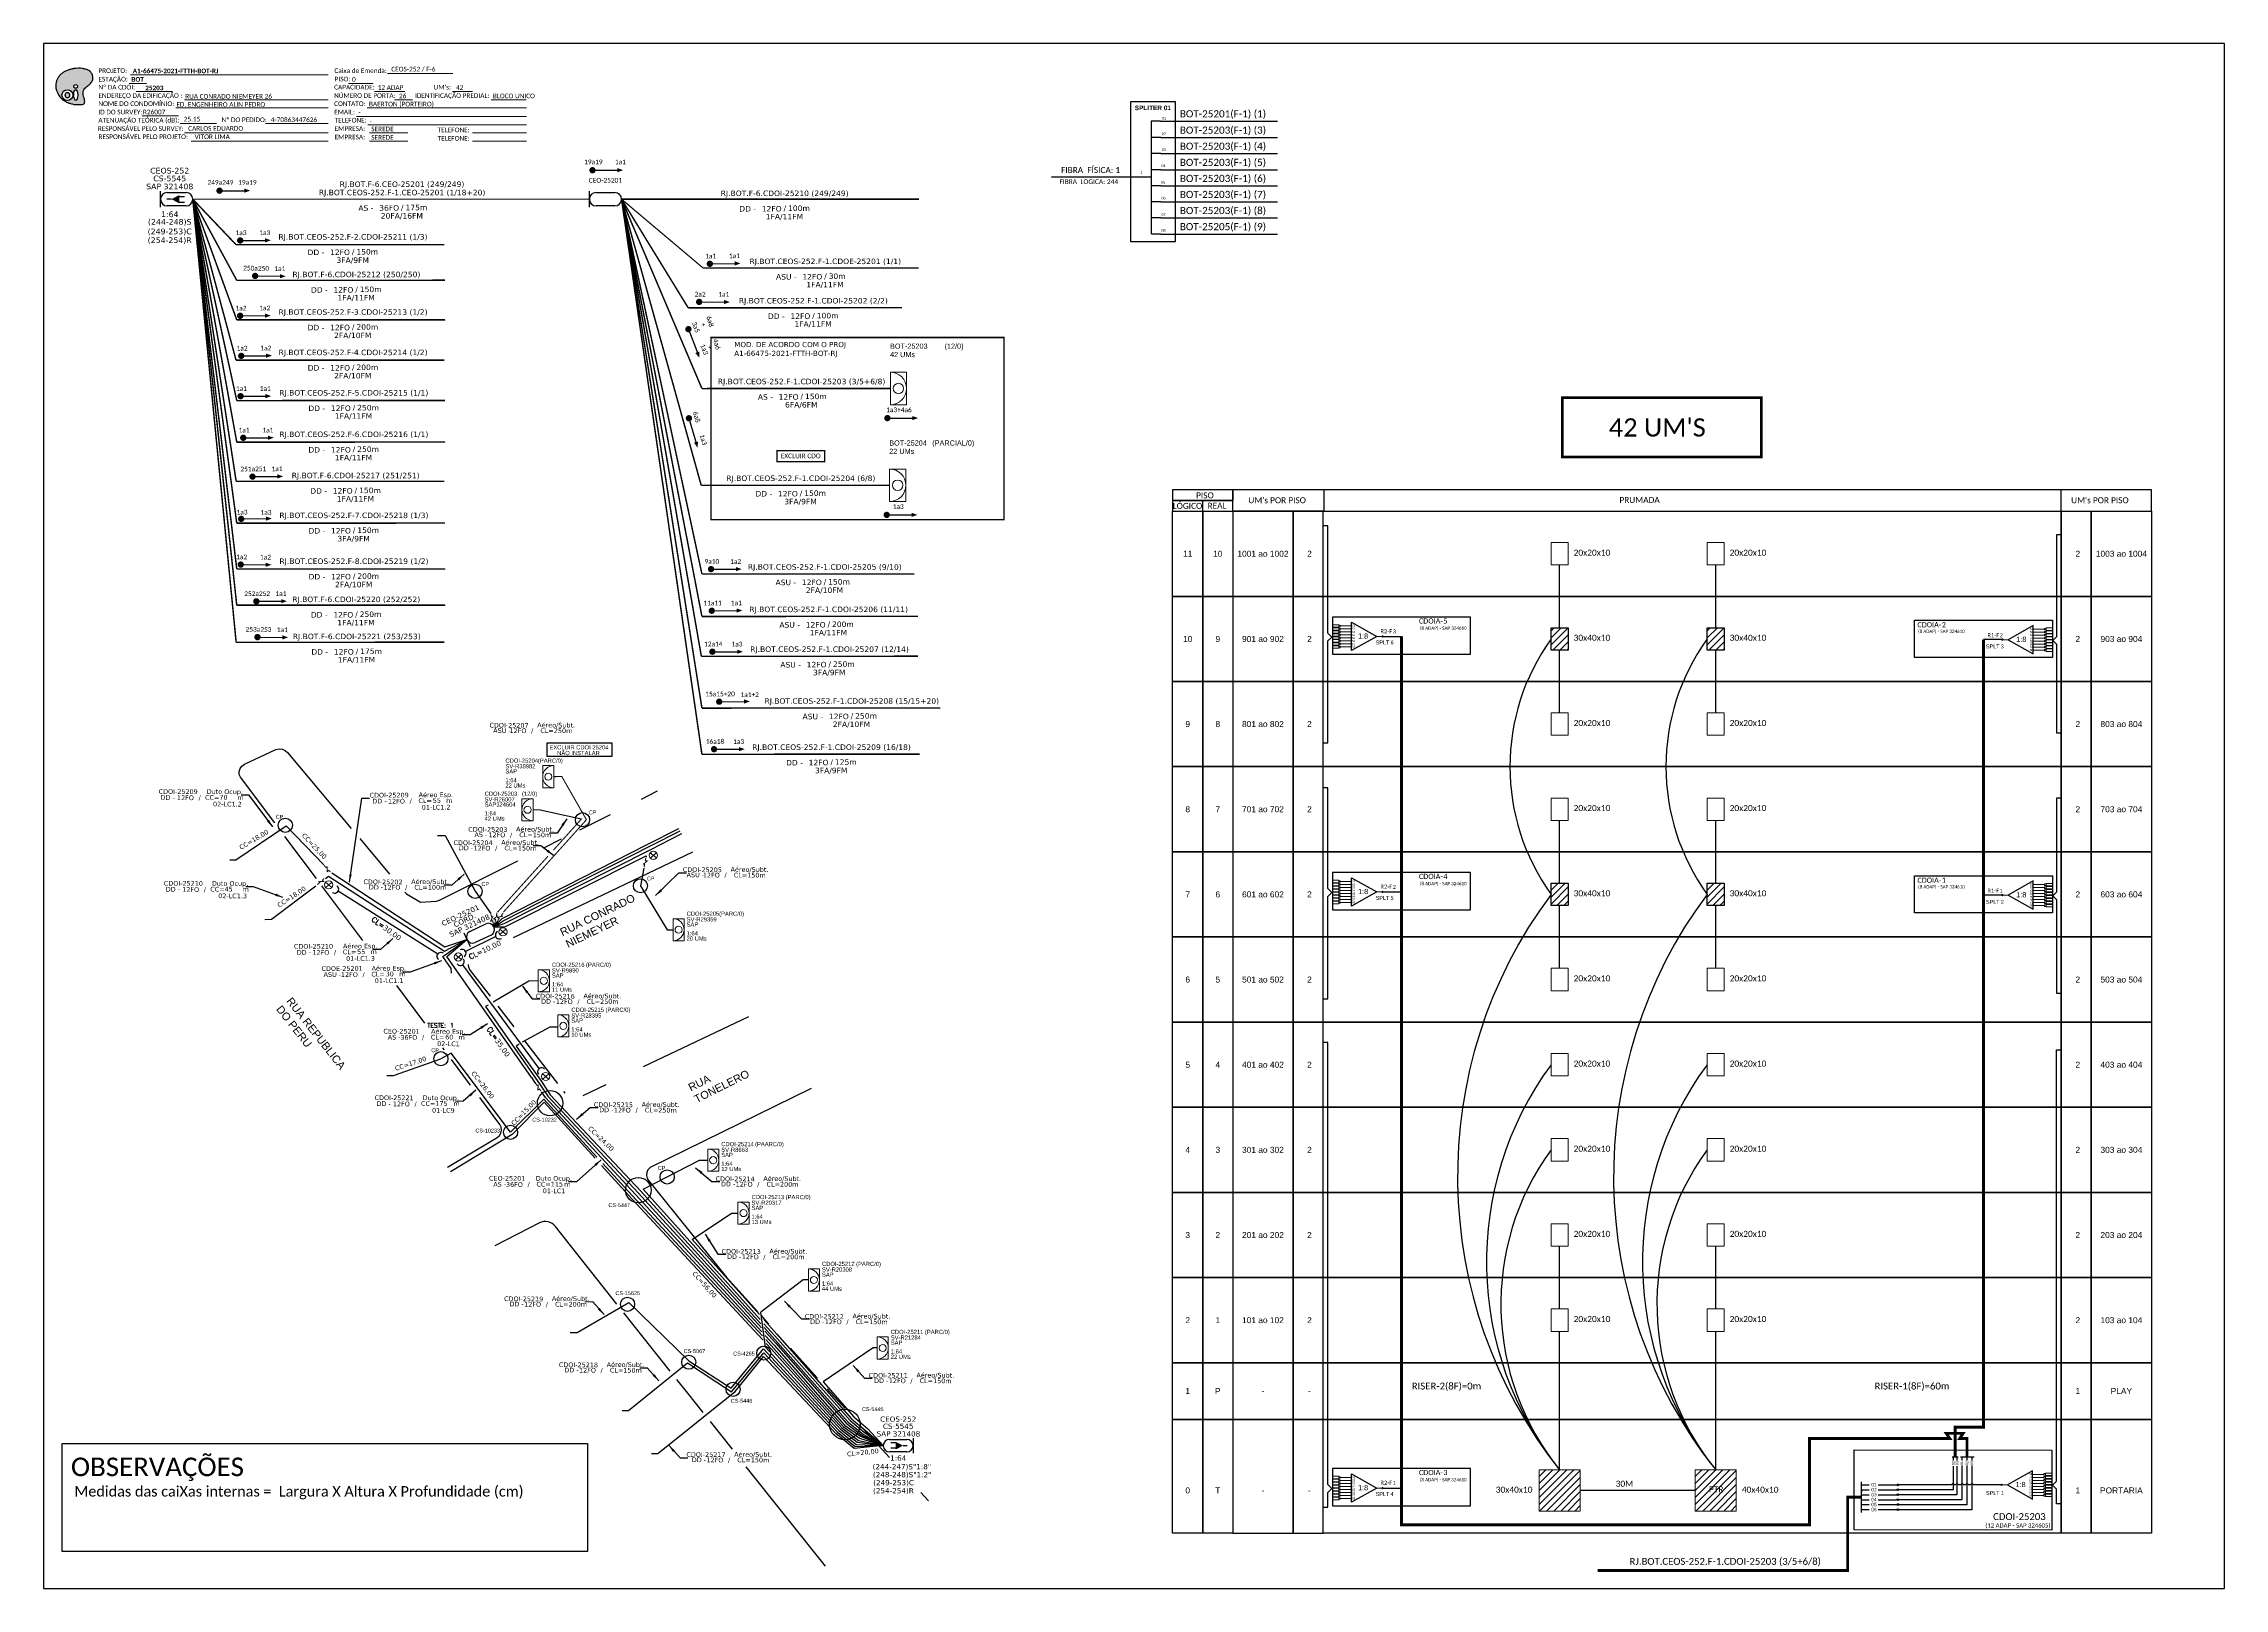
# Model space of a CAD drawing. Extents: x -89 to 749, y 705 to 1299.
import ezdxf
from ezdxf.enums import TextEntityAlignment as Align

# ---------------------------------------------------------------- set-up
doc = ezdxf.new("R2010")
doc.units = 0
doc.linetypes.add('PHANTOM2', pattern=[1.25, 0.625, -0.125, 0.125, -0.125, 0.125, -0.125])
for name, color, linetype, lineweight in [("20.0-LEGENDA DOS CDO'S", 1, 'Continuous', 0), ('20.1-CDO_INTERIOR', 1, 'Continuous', 0), ('20.6-CORDOALHA_SUPORTE', 7, 'Continuous', 25), ('40.1-ETIQUETAS', 1, 'Continuous', 20), ('CORDOALHA_SUPORTE', 7, 'Continuous', 25), ('Postes', 1, 'Continuous', 0), ('Segmento Logradouro Texto', 7, 'Continuous', 0)]:
    doc.layers.add(name, color=color, linetype=linetype, lineweight=lineweight)
for name, color, linetype in [('20.4-CEOS', 1, 'Continuous'), ('20.5-CEO', 1, 'Continuous'), ('CAP a instalar', 1, 'Continuous'), ('CD de instalação futura', 8, 'Continuous'), ('celulas gpon', 7, 'Continuous'), ('label_cabos', 7, 'Continuous'), ('Legenda', 1, 'Continuous'), ('locais', 7, 'Continuous'), ('locais legendas', 7, 'Continuous'), ('QUADRA', 7, 'Continuous'), ('SETA', 7, 'Continuous'), ('Subida Lateral', 5, 'Continuous')]:
    doc.layers.add(name, color=color, linetype=linetype)
doc.layers.add('EXTRA', color=50, linetype='Continuous', plot=False)
doc.styles.add('ARIAL', font='arial.ttf')
doc.styles.add('DIGICADE', font='arial.ttf')
doc.styles.add('ROMANS', font='romans')
doc.styles.add('siredit', font='verdana.ttf')
doc.styles.get("Standard").update_dxf_attribs({"font": 'arial.ttf'})
doc.styles.add('WMF-Calibri0', font='calibri.ttf')
doc.styles.add('WMF-Calibri1', font='calibrib.ttf')
doc.linetypes.add('FENCELINE1', pattern='A,0.25,-0.1,[133,ltypeshp.shx,S=0.1,R=0,X=-0.1,Y=0],-0.1,1', length=1.45)
doc.dimstyles.new('CC', dxfattribs={"dimtxt": 1, "dimasz": 2, "dimexe": 0.18, "dimexo": 0.0625, "dimgap": 0.09, "dimtad": 0, "dimdec": 0, "dimrnd": 1, "dimzin": 0, "dimdsep": 46, "dimtxsty": 'siredit', "dimblk": 'NONE', "dimcen": 0, "dimse1": 1, "dimse2": 1, "dimsd1": 1, "dimsd2": 1, "dimclrt": 7, "dimadec": 0, "dimazin": 0, "dimtfac": 1, "dimtdec": 0, "dimtofl": 0, "dimtmove": 0, "dimatfit": 3, "dimfxl": 0, "dimtolj": 1, "dimtzin": 0, "dimarcsym": 0})

# ---------------------------------------------------------------- blocks, each defined once
blk = doc.blocks.new('OI')
h = blk.add_hatch(color=40)
edge = h.paths.add_edge_path()
edge.add_spline(control_points=[(4.35, -0.67), (3.92, -0.99), (3.26, -1.5), (2.81, -2.59), (2.9, -3.5), (3.06, -4.27), (3.31, -4.85), (3.37, -5.39), (3.4, -5.88), (3.2, -6.4), (2.54, -6.61), (1.65, -6.63), (0.55, -6.67), (-0.56, -6.42), (-1.61, -6.14), (-2.77, -5.61), (-3.92, -4.77), (-4.89, -3.7), (-5.34, -2.65), (-5.6, -1.94), (-5.85, -0.96), (-5.71, 0.47), (-5.1, 2.02), (-4.14, 3.02), (-3.3, 3.61), (-2.37, 4.16), (-1.36, 4.44), (-0.56, 4.7), (0.79, 4.85), (2.24, 4.97), (3.79, 4.57), (4.67, 4.21), (5.44, 3.65), (5.76, 2.99), (6.03, 2.21), (6.01, 1.46), (5.72, 0.64), (5.31, 0.08), (4.88, -0.38), (4.51, -0.55), (4.35, -0.67)], knot_values=[0, 0, 0, 0, 1.60434, 2.417191, 3.427595, 4.282808, 4.776746, 5.304182, 5.888771, 6.258406, 6.858137, 7.79129, 8.986195, 10.124242, 11.187857, 12.242908, 13.953784, 15.414161, 16.515391, 17.349188, 17.675853, 19.552021, 21.515531, 22.568638, 23.63245, 24.621084, 25.782718, 26.745347, 27.142653, 29.870543, 31.004649, 31.921532, 32.709589, 33.801391, 34.042471, 35.192333, 35.971461, 36.628871, 37.254359, 37.836911, 37.836911, 37.836911, 37.836911], degree=3, periodic=0)
h.paths.add_polyline_path([(1.13, -0.87, -1), (-0.04, -0.87, -1)], flags=16)
edge = h.paths.add_edge_path(flags=16)
edge.add_ellipse((0.56, -3.59), major_axis=(-0.02, 1.71), ratio=0.361305, start_angle=0, end_angle=360)
h.paths.add_polyline_path([(-0.36, -3.62, -1), (-3.8, -3.62, -1)], flags=16)
edge = h.paths.add_edge_path(flags=0)
edge.add_ellipse((-2.08, -3.62), major_axis=(0, 0.885), ratio=0.758294, start_angle=0, end_angle=360)
at = {"color": 40}
for centre, radius in [((-2.08, -3.62), 1.72), ((0.54, -0.87), 0.587)]:
    blk.add_circle(centre, radius, dxfattribs=at)
blk.add_ellipse((-2.08, -3.62), major_axis=(0, 0.885), ratio=0.758294, start_param=-3.141592653589792, end_param=3.141592653589792, dxfattribs=at)
blk.add_ellipse((0.56, -3.59), major_axis=(-0.02, 1.71), ratio=0.361305, dxfattribs=at)
at = {"color": 40, "start_tangent": (-0.800898, -0.598801), "end_tangent": (-0.800898, -0.598801)}
blk.add_spline([(4.35, -0.67), (3.2, -1.78), (2.9, -2.54), (2.92, -3.55), (3.12, -4.38), (3.28, -4.85), (3.37, -5.37), (3.35, -5.95), (3.2, -6.29), (2.66, -6.55), (1.73, -6.63), (0.54, -6.62), (-0.58, -6.41), (-1.6, -6.11), (-2.56, -5.67), (-3.95, -4.67), (-4.89, -3.56), (-5.37, -2.56), (-5.64, -1.78), (-5.72, -1.46), (-5.63, 0.42), (-4.84, 2.22), (-4.13, 2.99), (-3.27, 3.62), (-2.4, 4.09), (-1.3, 4.47), (-0.37, 4.72), (0.02, 4.77), (2.75, 4.8), (3.85, 4.53), (4.69, 4.16), (5.31, 3.68), (5.85, 2.73), (5.93, 2.5), (5.94, 1.35), (5.67, 0.62), (5.29, 0.08), (4.84, -0.36), (4.35, -0.67)], degree=3, dxfattribs=at)
blk = doc.blocks.new('CARIMBO')
at = {"color": 7, "lineweight": 0}
for points in [[(134.48, -16.3), (159.61, -16.3)], [(35.15, -20.06), (41.7, -20.06)], [(35.66, -16.79), (111.64, -16.79)], [(37.81, -23.14), (51.75, -23.14)], [(119.43, -20.02), (128.92, -20.02)], [(129.48, -23.14), (141.1, -23.14)], [(159.42, -23.14), (167.09, -23.14)], [(40.13, -32.55), (54.07, -32.55)], [(52.97, -29.48), (111.64, -29.48)], [(56.38, -26.37), (111.64, -26.37)], [(122.56, -32.72), (187.83, -32.72)], [(126.6, -29.48), (187.83, -29.48)], [(137.07, -26.37), (144.01, -26.37)], [(174.24, -26.37), (187.8, -26.37)], [(54.67, -35.52), (68.61, -35.52)], [(56.38, -39.07), (111.64, -39.07)], [(126.84, -35.96), (187.83, -35.96)], [(127.45, -39.07), (142.25, -39.07)], [(167.06, -39.07), (187.83, -39.07)], [(58.87, -42.31), (111.64, -42.31)], [(127.45, -42.31), (142.25, -42.31)], [(167.06, -42.31), (187.83, -42.31)]]:
    blk.add_lwpolyline(points, dxfattribs=at)
at = {"color": 7, "xscale": 1.213923925163967, "yscale": 1.213923925163967, "zscale": 1.213923925163967, "rotation": 0.1532896023949059}
blk.add_blockref('OI', (13.86, -20.16), dxfattribs=at)
at = {"color": 7, "lineweight": 0, "style": 'WMF-Calibri0'}
for s, height, p in [('PROJETO:', 1.793, (23.26, -16.04)), ('Caixa de Emenda:', 1.7927, (114.02, -16.04)), ('ESTAÇÃO:', 1.793, (23.26, -19.32)), ('ENDEREÇO DA EDIFICAÇÃO :', 1.7927, (23.26, -25.63)), ('Nº DA CDOI:', 1.7927, (23.26, -22.39)), ('CAPACIDADE:', 1.7927, (113.91, -22.39)), ('NÚMERO DE PORTA:', 1.7927, (113.91, -25.63)), ('PISO:', 1.793, (114.09, -19.28)), ('IDENTIFICAÇÃO PREDIAL:', 1.7927, (144.99, -25.63)), ("UM's:", 1.793, (152.15, -22.39)), ('ATENUAÇÃO TEÓRICA (dB):', 1.7927, (23.26, -35.09)), ('NOME DO CONDOMÍNIO:', 1.7927, (23.26, -28.74)), ('ID DO SURVEY:', 1.7927, (23.26, -31.97)), ('CONTATO:', 1.793, (113.91, -28.74)), ('EMAIL:', 1.793, (113.91, -31.97)), ('TELEFONE:', 1.793, (114.09, -35.09)), ('RESPONSÁVEL PELO SURVEY:', 1.7927, (23.02, -38.32)), ('RESPONSÁVEL PELO PROJETO:', 1.7927, (23.26, -41.44)), ('EMPRESA:', 1.793, (114.09, -38.32)), ('EMPRESA:', 1.793, (114.09, -41.56)), ('TELEFONE:', 1.793, (153.7, -38.83)), ('TELEFONE:', 1.793, (153.7, -42.06))]:
    blk.add_text(s, height=height, dxfattribs=at).set_placement(p)
at = {"color": 7, "lineweight": 0, "flags": 8}
for tag, p, style in [('PROJ', (36.46, -16.13), 'WMF-Calibri1'), ('CEOS-XX', (135.87, -15.46), 'WMF-Calibri0'), ('EST', (35.94, -19.41), 'WMF-Calibri1'), ('LOGRADOURO', (56.65, -25.91), 'WMF-Calibri0'), ('PISO_PTR', (120.78, -19.42), 'WMF-Calibri0'), ('CAPAC.', (130.66, -22.52), 'WMF-Calibri0'), ('N°', (138.85, -25.77), 'WMF-Calibri0'), ("UC'S", (160.78, -22.54), 'WMF-Calibri0'), ('N°PREDIO', (174.94, -25.77), 'WMF-Calibri0'), ('_ID_', (40.39, -31.94), 'WMF-Calibri0'), ('NOME_DO_COND.', (53.23, -29.02), 'WMF-Calibri0'), ('O_POTEN', (56.06, -34.68), 'WMF-Calibri0'), ('EMAIL', (123.26, -32.12), 'WMF-Calibri0'), ('NOME_DO_CONTATO', (127.3, -28.89), 'WMF-Calibri0'), ('RES_SURVEY', (57.78, -38.23), 'WMF-Calibri0'), ('RES_PROJ', (60.27, -41.47), 'WMF-Calibri0'), ('TELEFONE', (127.55, -35.36), 'WMF-Calibri0'), ('EMP_RESP_SURVEY', (128.16, -38.47), 'WMF-Calibri0'), ('EMP_RESP_PROJ', (128.16, -41.71), 'WMF-Calibri0'), ('CONT_RESP_SURVEY', (167.76, -38.47), 'WMF-Calibri0'), ('CONT_RESP_PROJ', (167.76, -41.71), 'WMF-Calibri0')]:
    blk.add_attdef(tag, p, '', height=1.79, dxfattribs=dict(at, style=style))
at = {"color": 7, "lineweight": 0, "style": 'WMF-Calibri1', "flags": 8}
blk.add_attdef("N° CDO'S", text='', height=1.79, dxfattribs=at).set_placement((44.78, -22.68), align=Align.CENTER)
blk = doc.blocks.new('pole_pole')
at = {"layer": 'Postes', "color": 1, "linetype": 'PHANTOM2'}
for points in [[(-0.0000079, 0.0000104), (0.0000075, -0.000002)], [(0.000007, 0.0000109), (-0.0000074, -0.0000025)]]:
    blk.add_lwpolyline(points, dxfattribs=at)
at = {"layer": 'Postes', "color": 1}
blk.add_circle((-0.0000002, 0.0000042), 0.00000987, dxfattribs=at)
blk = doc.blocks.new('CDOI_CT_DRT')
at = {"layer": '20.1-CDO_INTERIOR', "color": 0, "lineweight": 18}
blk.add_lwpolyline([(2.13, -2.13), (2.13, 2.12), (0, 2.12), (0, -2.13)], close=True, dxfattribs=at)
blk.add_circle((1.06, 0), 0.68, dxfattribs=at)
blk.add_arc((0, 0), 2.13, 269.9724, 89.9724, dxfattribs=at)
at = {"layer": "20.0-LEGENDA DOS CDO'S", "color": 0, "style": 'ARIAL'}
for tag, p in [('SAP', (2.61, 0.61)), ('CDO_N', (2.61, 2.69)), ('SURVEY', (2.61, 1.6)), ('1:XX', (2.6, -1.08)), ('UMS', (2.6, -2.09))]:
    blk.add_attdef(tag, p, '', height=0.68, rotation=359.9724, dxfattribs=at)
blk.add_attdef('FIBRAS_UTILIZADAS', text='', height=0.68, rotation=359.9724, dxfattribs=at).set_placement((10.32, 2.69), align=Align.CENTER)
blk = doc.blocks.new('Teste  FTTH')
at = {"color": 0, "lineweight": 0, "style": 'ROMANS'}
for tag, p in [('TESTE', (-2.3, -0.29)), ('QTDE', (0.21, -0.29))]:
    blk.add_attdef(tag, p, '', height=0.48, dxfattribs=at)
for tag, p, flags in [('FID', (-2.23, -1.25), 1), ('FATOR', (-2.23, -2.03), 3), ('ID_ATIVIDADE', (-2.23, -2.72), 3)]:
    blk.add_attdef(tag, p, '', height=0.48, dxfattribs=dict(at, flags=flags))
blk = doc.blocks.new('Inst CORD ALUMINIO 4.8 MM 3F(sem recursos)')
at = {"color": 0, "lineweight": 0, "style": 'ROMANS'}
blk.add_attdef('FID', (-19.18, -2.21), '', height=1, dxfattribs=at)
at = {"color": 0, "lineweight": 0, "style": 'ROMANS', "flags": 3}
for tag, p in [('FATOR', (-5.2, -4.44)), ('ID_ATIVIDADE', (-5.2, -6.67))]:
    blk.add_attdef(tag, p, '', height=1, dxfattribs=at)
at = {"color": 0, "lineweight": 0, "style": 'ROMANS'}
blk.add_attdef('LANCE', text='', height=1, dxfattribs=at).set_placement((-0.54, -2.21), align=Align.RIGHT)
at = {"layer": 'label_cabos', "color": 0, "style": 'siredit'}
blk.add_attdef('QTDE', (-0.54, -2.21), '', height=1, rotation=359.69, dxfattribs=at)
blk = doc.blocks.new('LEGENDA DOS CABOS')
at = {"layer": 'EXTRA', "color": 0, "style": 'siredit'}
for tag, p in [('ID', (4.6, 0.97)), ('XX', (9.03, 0.97))]:
    blk.add_attdef(tag, text='', height=0.48, rotation=359.69, dxfattribs=at).set_placement(p, align=Align.MIDDLE_CENTER)
at = {"layer": 'Legenda', "color": 0, "style": 'siredit'}
for tag, p in [('TIPO_CABO', (1.31, 0)), ('CABO', (4.69, -0.05)), ('/', (6.81, -0.05)), ('METROS', (10.03, -0.05))]:
    blk.add_attdef(tag, text='', height=0.8, rotation=359.69, dxfattribs=at).set_placement(p, align=Align.MIDDLE_CENTER)
blk = doc.blocks.new('*U93')
at = {"layer": '20.4-CEOS', "color": 7, "style": 'siredit'}
for tag, p in [('FIBRAS_SPLITTER', (0, 0)), ('FIBRAS_TOP_C', (0, -4.13)), ('RESERVA_FINAIS', (0, -5.46))]:
    blk.add_attdef(tag, p, '', height=1.01, dxfattribs=at)
for tag, p, flags in [('QTDE', (0, -9.4), 1), ('ID_ATIVIDADE', (0, -6.77), 3), ('FATOR', (0, -8.09), 1), ('FID', (0, -10.71), 1)]:
    blk.add_attdef(tag, p, '', height=1.01, dxfattribs=dict(at, flags=flags))
blk = doc.blocks.new('*U94')
at = {"layer": '20.4-CEOS', "color": 7, "style": 'siredit'}
blk.add_attdef('FIBRAS_SPLITTER', (0, 0), '', height=1.01, dxfattribs=at)
for tag, p, flags in [('QTDE', (0, -4.11), 1), ('ID_ATIVIDADE', (0, -1.48), 3), ('FATOR', (0, -2.79), 3), ('FID', (0, -5.42), 1)]:
    blk.add_attdef(tag, p, '', height=1.01, dxfattribs=dict(at, flags=flags))
blk = doc.blocks.new('_None')
blk = doc.blocks.new('Inst CB ESP CFOA-SM-AS-80-TS-36')
at = {"layer": 'label_cabos', "color": 0, "style": 'siredit'}
for tag, flags, p in [('ID_ATIVIDADE', 3, (1.31, 2.67)), ('FATOR', 1, (11.56, 2.55))]:
    blk.add_attdef(tag, text='', height=1, rotation=359.69, dxfattribs=dict(at, flags=flags)).set_placement(p, align=Align.MIDDLE_CENTER)
for tag, p in [('TIPO_CABO', (1.76, 0)), ('DESTINO_CABO', (3.13, 1.26)), ('CABO', (4.69, -0.05)), ('/', (7.71, -0.05)), ('LANCE', (10.81, 0)), ('TIPO_CABO', (13.11, 1.24)), ('UND', (15.96, 0)), ('FID', (13.15, -1.41))]:
    blk.add_attdef(tag, text='', height=1, rotation=359.69, dxfattribs=at).set_placement(p, align=Align.MIDDLE_CENTER)
blk.add_attdef('QTDE', (12.43, -0.47), '', height=1, rotation=359.69, dxfattribs=at)
blk = doc.blocks.new('Inst CB DT OCUP CFOA-SM-DD-S-12')
at = {"layer": 'label_cabos', "color": 0, "style": 'siredit'}
for tag, flags, p in [('ID_ATIVIDADE', 3, (1.31, 2.67)), ('FATOR', 1, (11.56, 2.55))]:
    blk.add_attdef(tag, text='', height=1, rotation=359.69, dxfattribs=dict(at, flags=flags)).set_placement(p, align=Align.MIDDLE_CENTER)
for tag, p in [('TIPO_CABO', (1.11, 0)), ('DESTINO_CABO', (3.13, 1.26)), ('CABO', (4.69, -0.05)), ('/', (7.71, -0.05)), ('LANCE', (10.41, 0.02)), ('TIPO_CABO', (13.11, 1.24)), ('UND', (16.46, 0)), ('FID', (13.65, -1.41))]:
    blk.add_attdef(tag, text='', height=1, rotation=359.69, dxfattribs=at).set_placement(p, align=Align.MIDDLE_CENTER)
blk.add_attdef('QTDE', (11.93, -0.45), '', height=1, rotation=359.69, dxfattribs=at)
blk = doc.blocks.new('Inst CB ESP CFOA-SM-ASU-120-S-12')
at = {"layer": 'label_cabos', "color": 0, "style": 'siredit'}
for tag, flags, p in [('ID_ATIVIDADE', 3, (1.31, 2.67)), ('FATOR', 1, (11.56, 2.55))]:
    blk.add_attdef(tag, text='', height=1, rotation=359.69, dxfattribs=dict(at, flags=flags)).set_placement(p, align=Align.MIDDLE_CENTER)
for tag, p in [('TIPO_CABO', (1.26, 0)), ('DESTINO_CABO', (3.13, 1.26)), ('CABO', (4.69, -0.05)), ('/', (7.71, -0.05)), ('LANCE', (10.81, 0)), ('TIPO_CABO', (13.11, 1.24)), ('UND', (15.96, 0)), ('FID', (13.15, -1.41))]:
    blk.add_attdef(tag, text='', height=1, rotation=359.69, dxfattribs=at).set_placement(p, align=Align.MIDDLE_CENTER)
blk.add_attdef('QTDE', (12.43, -0.47), '', height=1, rotation=359.69, dxfattribs=at)
blk = doc.blocks.new('Inst CB DT OCUP CFOA-SM-AS-80-TS-36')
at = {"layer": 'label_cabos', "color": 0, "style": 'siredit'}
for tag, flags, p in [('ID_ATIVIDADE', 3, (1.31, 2.67)), ('FATOR', 1, (11.56, 2.55))]:
    blk.add_attdef(tag, text='', height=1, rotation=359.69, dxfattribs=dict(at, flags=flags)).set_placement(p, align=Align.MIDDLE_CENTER)
for tag, p in [('TIPO_CABO', (1.76, 0)), ('DESTINO_CABO', (3.13, 1.26)), ('CABO', (4.69, -0.05)), ('/', (7.71, -0.05)), ('LANCE', (10.91, 0)), ('TIPO_CABO', (13.11, 1.24)), ('UND', (15.96, 0)), ('FID', (13.15, -1.41))]:
    blk.add_attdef(tag, text='', height=1, rotation=359.69, dxfattribs=at).set_placement(p, align=Align.MIDDLE_CENTER)
blk.add_attdef('QTDE', (12.43, -0.47), '', height=1, rotation=359.69, dxfattribs=at)
blk = doc.blocks.new('CEOS_RP_CT_DRT')
at = {"layer": '20.4-CEOS', "color": 0}
for p, q in [((-4.54, 1.19), (-1.19, 1.19)), ((-1.19, -1.19), (-4.54, -1.19))]:
    blk.add_line(p, q, dxfattribs=at)
for points in [[(-5.73, -1.43), (-5.73, 1.44)], [(-3.79, 0), (-4.59, 0)], [(-2.47, 0.48), (-1.45, 0.48)], [(-2.47, -0.52), (-1.45, -0.52)]]:
    blk.add_lwpolyline(points, dxfattribs=at)
blk.add_lwpolyline([(-3.79, 0, 0, 1.47, 0), (-2.41, 0, 1.47, 1.47, 0)], format="xyseb", dxfattribs=at)
for centre, start, end in [((-4.54, 0), 90, 270), ((-1.19, 0), 270, 90)]:
    blk.add_arc(centre, 1.19, start, end, dxfattribs=at)
at = {"layer": '20.4-CEOS', "color": 7, "style": 'siredit'}
for tag, p in [('Nº_DA_CEOS', (-2.86, 5.6)), ('LOCAL', (-2.86, 4.24)), ('SAP', (-2.86, 2.78)), ('RACIO_SPLITAGEM', (-2.86, -1.88)), ('FIBRAS_SPLITTER', (-2.86, -3.58)), ('RESERVA_FINAIS', (-2.86, -6.39)), ('FIBRAS_TOP_C', (-2.86, -5.08))]:
    blk.add_attdef(tag, text='', height=1.01, dxfattribs=at).set_placement(p, align=Align.TOP_CENTER)
blk = doc.blocks.new('CDOI_INT')
at = {"layer": '20.1-CDO_INTERIOR', "color": 0, "lineweight": 18}
blk.add_lwpolyline([(4.25, -4.25), (4.25, 4.25), (0, 4.25), (0, -4.25)], close=True, dxfattribs=at)
blk.add_circle((2.12, 0), 1.36, dxfattribs=at)
blk.add_arc((0, 0), 4.25, 270, 90, dxfattribs=at)
at = {"layer": "20.0-LEGENDA DOS CDO'S", "color": 0, "style": 'ARIAL'}
for tag, p in [('CDO_N', (-0.08, 10.38)), ('SPLITER_1', (21.18, 10.38)), ('SAP', (-0.08, 6.23)), ('SURVEY', (-0.08, 8.2)), ('SPLITER_2', (21.19, 8.68)), ('1:XX', (5.94, -2.22)), ('UMS', (5.94, -4.24))]:
    blk.add_attdef(tag, p, '', height=1.36, dxfattribs=at)
blk.add_attdef('FIBRAS_UTILIZADAS', text='', height=1.36, dxfattribs=at).set_placement((15.34, 10.38), align=Align.CENTER)
blk = doc.blocks.new('ETIQUETA_RS5F')
at = {"layer": '40.1-ETIQUETAS', "color": 0, "style": 'siredit'}
blk.add_text('/', height=1.5, dxfattribs=at).set_placement((1.58, -1.95), align=Align.MIDDLE_RIGHT)
for tag, p in [('ETIQUETA_R_SECUNDARIA', (1.21, 2.1)), ('ETIQUETA_R_PRIMARIA', (1.21, 4.1)), ('F_ATIVAS/F_MORTAS', (1.14, -4.24))]:
    blk.add_attdef(tag, text='', height=1.5, dxfattribs=at).set_placement(p, align=Align.MIDDLE_CENTER)
for tag, p in [('TIPO_CABO', (-6.58, -2.12)), ('CAP_CABO', (0.4, -2.09))]:
    blk.add_attdef(tag, text='', height=1.5, dxfattribs=at).set_placement(p, align=Align.MIDDLE_RIGHT)
blk.add_attdef('METROS', text='', height=1.5, dxfattribs=at).set_placement((2.14, -1.95), align=Align.MIDDLE_LEFT)
for tag, p in [('FUSÃO_1', (0.85, -8.39)), ('FUSÃO_2', (0.85, -10.6)), ('FUSÃO_3', (0.85, -12.93)), ('FUSÃO_4', (0.85, -15.14)), ('FUSÃO_5', (0.85, -17.16))]:
    blk.add_attdef(tag, text='', height=1.5, dxfattribs=at).set_placement(p, align=Align.CENTER)
blk = doc.blocks.new('SPLT_1-8_SC-APC')
at = {"color": 1, "lineweight": 0}
blk.add_lwpolyline([(-17.04, -7.55), (-19.26, -7.55)], dxfattribs=at)
at = {"color": 1}
blk.add_lwpolyline([(-7.37, -2.1), (-17.04, -7.55), (-7.37, -13), (-7.37, -2.1)], dxfattribs=at)
at = {"color": 3, "lineweight": 0}
for points in [[(-2.99, -3.51), (-7.37, -3.51)], [(-7.37, -4.66), (-2.99, -4.66)], [(-7.37, -5.82), (-2.99, -5.82)], [(-7.37, -6.97), (-2.99, -6.97)], [(-7.37, -8.12), (-2.99, -8.12)], [(-2.41, -3.02), (-2.41, -4)], [(-2.41, -3.02), (0, -3.02)], [(-2.41, -4), (0, -4)], [(-2.41, -4.17), (-2.41, -5.16)], [(-2.41, -4.17), (0, -4.17)], [(-2.41, -5.16), (0, -5.16)], [(-2.41, -5.32), (-2.41, -6.31)], [(-2.41, -5.32), (0, -5.32)], [(-2.41, -6.31), (0, -6.31)], [(-2.41, -6.48), (-2.41, -7.46)], [(-2.41, -6.48), (0, -6.48)], [(-2.41, -7.46), (0, -7.46)], [(-2.41, -7.63), (-2.41, -8.62)], [(-2.41, -7.63), (0, -7.63)], [(-7.37, -9.28), (-2.99, -9.28)], [(-7.37, -10.43), (-2.99, -10.43)], [(-7.37, -11.58), (-2.99, -11.58)], [(-2.41, -8.62), (0, -8.62)], [(-2.41, -8.78), (-2.41, -9.77)], [(-2.41, -8.78), (0, -8.78)], [(-2.41, -9.77), (0, -9.77)], [(-2.41, -9.94), (-2.41, -10.92)], [(-2.41, -9.94), (0, -9.94)], [(-2.41, -10.92), (0, -10.92)], [(-2.41, -11.09), (-2.41, -12.08)], [(-2.41, -11.09), (0, -11.09)], [(-2.41, -12.08), (0, -12.08)]]:
    blk.add_lwpolyline(points, dxfattribs=at)
for points in [[(-2.99, -3.22), (-2.41, -3.22), (-2.41, -3.8), (-2.99, -3.8)], [(-2.99, -4.38), (-2.41, -4.38), (-2.41, -4.95), (-2.99, -4.95)], [(-2.99, -5.53), (-2.41, -5.53), (-2.41, -6.1), (-2.99, -6.1)], [(-2.99, -6.68), (-2.41, -6.68), (-2.41, -7.26), (-2.99, -7.26)], [(-2.99, -7.84), (-2.41, -7.84), (-2.41, -8.41), (-2.99, -8.41)], [(-2.99, -8.99), (-2.41, -8.99), (-2.41, -9.56), (-2.99, -9.56)], [(-2.99, -10.14), (-2.41, -10.14), (-2.41, -10.72), (-2.99, -10.72)], [(-2.99, -11.3), (-2.41, -11.3), (-2.41, -11.87), (-2.99, -11.87)]]:
    blk.add_lwpolyline(points, close=True, dxfattribs=at)
at = {"color": 1, "style": 'ARIAL'}
for s, height, p in [('1:8', 2, (-13.91, -8.4)), ('S1', 0.75, (-8.74, -3.78)), ('S2', 0.75, (-8.74, -4.97)), ('S3', 0.75, (-8.74, -6.18)), ('S4', 0.75, (-8.74, -7.36)), ('S5', 0.75, (-8.74, -8.57)), ('S6', 0.75, (-8.74, -9.69)), ('S7', 0.75, (-8.74, -10.78)), ('S8', 0.75, (-8.74, -11.9))]:
    blk.add_text(s, height=height, dxfattribs=at).set_placement(p)

msp = doc.modelspace()

# ---------------------------------------------------------------- hatches: boundary and pattern name
h = msp.add_hatch()
h.set_pattern_fill('ANSI31', color=1, scale=0.6)
h.set_pattern_definition([(45, (-570.4577, -68.4386), (-1.3470384, 1.3470384), [])])
h.paths.add_polyline_path([(490.33, 976.19), (490.33, 967.57), (496.95, 967.57), (496.95, 976.19)])
h.paths.add_polyline_path([(490.33, 1065.8), (496.95, 1065.8), (496.95, 1074.42), (490.33, 1074.42)])
h = msp.add_hatch()
h.set_pattern_fill('ANSI31', color=1, scale=0.6)
h.set_pattern_definition([(45, (-510.4577, -68.4386), (-1.3470384, 1.3470384), [])])
h.paths.add_polyline_path([(550.33, 976.19), (550.33, 967.57), (556.95, 967.57), (556.95, 976.19)])
h.paths.add_polyline_path([(550.33, 1065.8), (556.95, 1065.8), (556.95, 1074.42), (550.33, 1074.42)])
h = msp.add_hatch(color=3)
h.dxf.hatch_style = 1
edge = h.paths.add_edge_path()
edge.add_arc((425.53, 1071.06), 0.256, 0, 360)
h = msp.add_hatch(color=3)
h.dxf.hatch_style = 1
edge = h.paths.add_edge_path()
edge.add_arc((663.87, 1069.83), 0.256, 0, 360)
h = msp.add_hatch(color=3)
h.dxf.hatch_style = 1
edge = h.paths.add_edge_path()
edge.add_arc((425.53, 972.83), 0.256, 0, 360)
h = msp.add_hatch(color=3)
h.dxf.hatch_style = 1
edge = h.paths.add_edge_path()
edge.add_arc((663.87, 971.6), 0.256, 0, 360)
h = msp.add_hatch()
h.set_pattern_fill('ANSI31', color=1, scale=0.6)
h.set_pattern_definition([(45, (15.5588, 3421.835), (-1.3470384, 1.3470384), [])])
h.paths.add_polyline_path([(501.54, 750.58), (485.74, 750.58), (485.74, 734.77), (501.54, 734.77)])
h.paths.add_polyline_path([(490.47, 744.88), (497.28, 744.88)], flags=16)
h = msp.add_hatch()
h.set_pattern_fill('ANSI31', color=1, scale=0.6)
h.set_pattern_definition([(45, (75.5588, 3421.835), (-1.3470384, 1.3470384), [])])
h.paths.add_polyline_path([(561.54, 750.58), (545.74, 750.58), (545.74, 734.77), (561.54, 734.77)])
h.paths.add_polyline_path([(550.47, 741.4), (557.28, 741.4), (557.28, 744.88), (550.47, 744.88)], flags=24)
h = msp.add_hatch(color=3)
h.dxf.hatch_style = 1
edge = h.paths.add_edge_path()
edge.add_arc((425.53, 743.62), 0.256, 0, 360)
h = msp.add_hatch(color=3)
h.dxf.hatch_style = 1
edge = h.paths.add_edge_path()
edge.add_arc((623.67, 744.84), 0.32, 0, 360)
h = msp.add_hatch(color=3)
h.dxf.hatch_style = 1
edge = h.paths.add_edge_path()
edge.add_arc((623.67, 742.96), 0.32, 0, 360)
h = msp.add_hatch(color=3)
h.dxf.hatch_style = 1
edge = h.paths.add_edge_path()
edge.add_arc((623.67, 741.04), 0.32, 0, 360)
h = msp.add_hatch(color=3)
h.dxf.hatch_style = 1
edge = h.paths.add_edge_path()
edge.add_arc((623.67, 739.12), 0.32, 0, 360)
h = msp.add_hatch(color=3)
h.dxf.hatch_style = 1
edge = h.paths.add_edge_path()
edge.add_arc((663.58, 744.84), 0.256, 0, 360)
h = msp.add_hatch(color=3)
h.dxf.hatch_style = 1
edge = h.paths.add_edge_path()
edge.add_arc((623.67, 737.25), 0.32, 0, 360)
h = msp.add_hatch(color=3)
h.dxf.hatch_style = 1
edge = h.paths.add_edge_path()
edge.add_arc((623.67, 735.32), 0.32, 0, 360)

# ---------------------------------------------------------------- linework, layer by layer
at = {"color": 7, "linetype": 'Continuous'}
for p, q in [((336.63, 1269.19), (336.63, 1225.76)), ((340.15, 1269.19), (336.63, 1269.19)), ((340.32, 1262.91), (336.81, 1262.91)), ((340.32, 1256.71), (336.81, 1256.71)), ((340.32, 1250.49), (336.81, 1250.49)), ((332.98, 1247.76), (336.61, 1247.76)), ((340.32, 1244.33), (336.81, 1244.33)), ((340.32, 1238.16), (336.81, 1238.16)), ((340.32, 1231.97), (336.81, 1231.97)), ((340.32, 1225.8), (336.81, 1225.8))]:
    msp.add_line(p, q, dxfattribs=at)
at = {"color": 10, "linetype": 'Continuous'}
for p, q in [((340.15, 1269.19), (385.09, 1269.18)), ((340.32, 1262.91), (385.09, 1262.89)), ((340.32, 1256.73), (385.09, 1256.71)), ((340.32, 1250.51), (385.09, 1250.49)), ((340.32, 1244.34), (385.09, 1244.33)), ((340.32, 1238.18), (385.09, 1238.16)), ((340.32, 1231.99), (385.09, 1231.97)), ((340.32, 1225.8), (385.09, 1225.78))]:
    msp.add_line(p, q, dxfattribs=at)
at = {"color": 1, "linetype": 'Continuous', "lineweight": 60}
msp.add_line((332.98, 1247.76), (298.2, 1247.65), dxfattribs=at)
for points in [[(-89.32, 705.02), (749.25, 705.02), (749.25, 1299.02), (-89.32, 1299.02), (-89.32, 705.02)], [(367.98, 1119.23), (721.22, 1119.23), (721.22, 1127.45), (367.98, 1127.45), (367.98, 1127.45), (367.98, 1123.34)], [(403.03, 1119.23), (403.03, 1127.45)], [(686.48, 1119.23), (686.48, 1127.45)], [(356.4, 1119.23), (356.4, 1123.34)], [(609.76, 742.94), (609.76, 742.05)], [(609.76, 741.04), (612.68, 741.04)], [(616.08, 741.04), (623.67, 741.04), (623.67, 741.04)]]:
    msp.add_lwpolyline(points)
at = {"color": 7}
for points in [[(328.66, 1222.98), (345.94, 1222.98), (345.94, 1276.63), (328.66, 1276.63)], [(-82.22, 760.79), (119.76, 760.79), (119.76, 719.23), (-82.22, 719.23)]]:
    msp.add_lwpolyline(points, close=True, dxfattribs=at)
at = {"color": 7, "lineweight": 0}
msp.add_lwpolyline([(-4.01, 1268.26), (20.14, 1268.26)], dxfattribs=at)
at = {"const_width": 1.21}
for points in [[(121.14, 1250.35, 1), (122.35, 1250.35, 1)], [(-22.28, 1242.47, 1), (-21.07, 1242.47, 1)], [(-14.33, 1223.33, 1), (-13.12, 1223.33, 1)], [(-8.59, 1209.7, 1), (-7.38, 1209.69, 1)], [(166.27, 1214.36, 1), (167.48, 1214.37, 1)], [(162.15, 1199.7, 1), (163.36, 1199.7, 1)], [(-14.35, 1194.37, 1), (-13.14, 1194.37, 1)], [(158.4, 1189.81, 1), (158.83, 1188.68, 1)], [(-13.92, 1178.94, 1), (-12.71, 1178.95, 1)], [(-14.19, 1163.45, 1), (-12.98, 1163.45, 1)], [(158.66, 1155.54, 1), (159, 1154.38, 1)], [(234.54, 1155.02, 1), (235.75, 1155.02, 1)], [(-13.16, 1147.45, 1), (-11.95, 1147.45, 1)], [(-9.59, 1132.51, 1), (-8.38, 1132.52, 1)], [(-13.95, 1116.27, 1), (-12.74, 1116.28, 1)], [(234.27, 1117.8, 1), (235.48, 1117.8, 1)], [(-14.12, 1098.71, 1), (-12.91, 1098.7, 1)], [(166.72, 1096.96, 1), (167.93, 1096.96, 1)], [(-8.13, 1084.57, 1), (-6.92, 1084.57, 1)], [(166.99, 1080.94, 1), (168.2, 1080.95, 1)], [(-7.67, 1070.82, 1), (-6.46, 1070.81, 1)], [(167.24, 1065.2, 1), (168.45, 1065.2, 1)], [(169.87, 1045.98, 1), (171.08, 1045.98, 1)], [(167.88, 1027.71, 1), (169.09, 1027.71, 1)]]:
    msp.add_lwpolyline(points, format="xyb", close=True, dxfattribs=at)
at = {"color": 4, "const_width": 0.6}
msp.add_lwpolyline([(279.96, 1115.99), (167.3, 1115.99), (167.3, 1185.99), (279.96, 1185.99)], close=True, dxfattribs=at)
at = {"const_width": 1}
msp.add_lwpolyline([(494.65, 1140.05), (571.19, 1140.05), (571.19, 1162.88), (494.65, 1162.88)], close=True, dxfattribs=at)
for points in [[(344.83, 1123.34), (367.98, 1123.34), (367.98, 1127.45), (344.83, 1127.45)], [(344.83, 1119.23), (367.98, 1119.23), (367.98, 1123.34), (344.83, 1123.34)], [(344.83, 1119.23), (356.4, 1119.23), (356.4, 1086.48), (344.83, 1086.48)], [(356.4, 1119.23), (367.98, 1119.23), (367.98, 1086.48), (356.4, 1086.48)], [(391.12, 1119.23), (367.98, 1119.23), (367.98, 1086.48), (391.12, 1086.48)], [(402.69, 1119.23), (391.12, 1119.23), (391.12, 1086.48), (402.69, 1086.48)], [(402.69, 1119.23), (686.5, 1119.23), (686.5, 1086.48), (402.69, 1086.48)], [(686.5, 1119.23), (698.07, 1119.23), (698.07, 1086.48), (686.5, 1086.48)], [(698.07, 1119.23), (721.22, 1119.23), (721.22, 1086.48), (698.07, 1086.48)], [(344.83, 1086.48), (356.4, 1086.48), (356.4, 1053.74), (344.83, 1053.74)], [(356.4, 1086.48), (367.98, 1086.48), (367.98, 1053.74), (356.4, 1053.74)], [(391.12, 1086.48), (367.98, 1086.48), (367.98, 1053.74), (391.12, 1053.74)], [(402.69, 1086.48), (391.12, 1086.48), (391.12, 1053.74), (402.69, 1053.74)], [(402.69, 1086.48), (686.5, 1086.48), (686.5, 1053.74), (402.69, 1053.74)], [(686.5, 1086.48), (698.07, 1086.48), (698.07, 1053.74), (686.5, 1053.74)], [(698.07, 1086.48), (721.22, 1086.48), (721.22, 1053.74), (698.07, 1053.74)], [(344.83, 1053.74), (356.4, 1053.74), (356.4, 1021), (344.83, 1021)], [(356.4, 1053.74), (367.98, 1053.74), (367.98, 1021), (356.4, 1021)], [(391.12, 1053.74), (367.98, 1053.74), (367.98, 1021), (391.12, 1021)], [(402.69, 1053.74), (391.12, 1053.74), (391.12, 1021), (402.69, 1021)], [(402.69, 1053.74), (686.5, 1053.74), (686.5, 1021), (402.69, 1021)], [(686.5, 1053.74), (698.07, 1053.74), (698.07, 1021), (686.5, 1021)], [(698.07, 1053.74), (721.22, 1053.74), (721.22, 1021), (698.07, 1021)], [(344.83, 1021), (356.4, 1021), (356.4, 988.25), (344.83, 988.25)], [(356.4, 1021), (367.98, 1021), (367.98, 988.25), (356.4, 988.25)], [(391.12, 1021), (367.98, 1021), (367.98, 988.25), (391.12, 988.25)], [(402.69, 1021), (391.12, 1021), (391.12, 988.25), (402.69, 988.25)], [(402.69, 1021), (686.5, 1021), (686.5, 988.25), (402.69, 988.25)], [(686.5, 1021), (698.07, 1021), (698.07, 988.25), (686.5, 988.25)], [(698.07, 1021), (721.22, 1021), (721.22, 988.25), (698.07, 988.25)], [(344.83, 988.25), (356.4, 988.25), (356.4, 955.51), (344.83, 955.51)], [(356.4, 988.25), (367.98, 988.25), (367.98, 955.51), (356.4, 955.51)], [(391.12, 988.25), (367.98, 988.25), (367.98, 955.51), (391.12, 955.51)], [(402.69, 988.25), (391.12, 988.25), (391.12, 955.51), (402.69, 955.51)], [(402.69, 988.25), (686.5, 988.25), (686.5, 955.51), (402.69, 955.51)], [(686.5, 988.25), (698.07, 988.25), (698.07, 955.51), (686.5, 955.51)], [(698.07, 988.25), (721.22, 988.25), (721.22, 955.51), (698.07, 955.51)], [(344.83, 955.51), (356.4, 955.51), (356.4, 922.77), (344.83, 922.77)], [(356.4, 955.51), (367.98, 955.51), (367.98, 922.77), (356.4, 922.77)], [(391.12, 955.51), (367.98, 955.51), (367.98, 922.77), (391.12, 922.77)], [(402.69, 955.51), (391.12, 955.51), (391.12, 922.77), (402.69, 922.77)], [(402.69, 955.51), (686.5, 955.51), (686.5, 922.77), (402.69, 922.77)], [(686.5, 955.51), (698.07, 955.51), (698.07, 922.77), (686.5, 922.77)], [(698.07, 955.51), (721.22, 955.51), (721.22, 922.77), (698.07, 922.77)], [(344.83, 922.77), (356.4, 922.77), (356.4, 890.02), (344.83, 890.02)], [(356.4, 922.77), (367.98, 922.77), (367.98, 890.02), (356.4, 890.02)], [(391.12, 922.77), (367.98, 922.77), (367.98, 890.02), (391.12, 890.02)], [(402.69, 922.77), (391.12, 922.77), (391.12, 890.02), (402.69, 890.02)], [(402.69, 922.77), (686.5, 922.77), (686.5, 890.02), (402.69, 890.02)], [(686.5, 922.77), (698.07, 922.77), (698.07, 890.02), (686.5, 890.02)], [(698.07, 922.77), (721.22, 922.77), (721.22, 890.02), (698.07, 890.02)], [(344.83, 890.02), (356.4, 890.02), (356.4, 857.28), (344.83, 857.28)], [(356.4, 890.02), (367.98, 890.02), (367.98, 857.28), (356.4, 857.28)], [(391.12, 890.02), (367.98, 890.02), (367.98, 857.28), (391.12, 857.28)], [(402.69, 890.02), (391.12, 890.02), (391.12, 857.28), (402.69, 857.28)], [(402.69, 890.02), (686.5, 890.02), (686.5, 857.28), (402.69, 857.28)], [(686.5, 890.02), (698.07, 890.02), (698.07, 857.28), (686.5, 857.28)], [(698.07, 890.02), (721.22, 890.02), (721.22, 857.28), (698.07, 857.28)], [(344.83, 857.28), (356.4, 857.28), (356.4, 824.53), (344.83, 824.53)], [(356.4, 857.28), (367.98, 857.28), (367.98, 824.53), (356.4, 824.53)], [(391.12, 857.28), (367.98, 857.28), (367.98, 824.53), (391.12, 824.53)], [(402.69, 857.28), (391.12, 857.28), (391.12, 824.53), (402.69, 824.53)], [(402.69, 857.28), (686.5, 857.28), (686.5, 824.53), (402.69, 824.53)], [(686.5, 857.28), (698.07, 857.28), (698.07, 824.53), (686.5, 824.53)], [(698.07, 857.28), (721.22, 857.28), (721.22, 824.53), (698.07, 824.53)], [(344.83, 824.53), (356.4, 824.53), (356.4, 791.79), (344.83, 791.79)], [(356.4, 824.53), (367.98, 824.53), (367.98, 791.79), (356.4, 791.79)], [(391.12, 824.53), (367.98, 824.53), (367.98, 791.79), (391.12, 791.79)], [(402.69, 824.53), (391.12, 824.53), (391.12, 791.79), (402.69, 791.79)], [(402.69, 824.53), (686.5, 824.53), (686.5, 791.79), (402.69, 791.79)], [(686.5, 824.53), (698.07, 824.53), (698.07, 791.79), (686.5, 791.79)], [(698.07, 824.53), (721.22, 824.53), (721.22, 791.79), (698.07, 791.79)], [(344.83, 791.79), (356.4, 791.79), (356.4, 770.01), (344.83, 770.01)], [(356.4, 791.79), (367.98, 791.79), (367.98, 770.01), (356.4, 770.01)], [(391.12, 791.79), (367.98, 791.79), (367.98, 770.01), (391.12, 770.01)], [(402.69, 791.79), (391.12, 791.79), (391.12, 770.01), (402.69, 770.01)], [(402.69, 791.79), (686.5, 791.79), (686.5, 770.01), (402.69, 770.01)], [(686.5, 791.79), (698.07, 791.79), (698.07, 770.01), (686.5, 770.01)], [(698.07, 791.79), (721.22, 791.79), (721.22, 770.01), (698.07, 770.01)], [(344.83, 770.01), (356.4, 770.01), (356.4, 726.3), (344.83, 726.3)], [(356.4, 770.01), (367.98, 770.01), (367.98, 726.3), (356.4, 726.3)], [(391.12, 770.01), (367.98, 770.01), (367.98, 726.3), (391.12, 726.3)], [(402.69, 770.01), (391.12, 770.01), (391.12, 726.3), (402.69, 726.3)], [(402.69, 770.01), (686.5, 770.01), (686.5, 726.3), (402.69, 726.3)], [(686.5, 770.01), (698.07, 770.01), (698.07, 726.3), (686.5, 726.3)], [(698.07, 770.01), (721.22, 770.01), (721.22, 726.3), (698.07, 726.3)]]:
    msp.add_lwpolyline(points, close=True)
at = {"color": 3}
for points in [[(402.79, 1030.15), (404.44, 1030.15), (404.44, 1069.35), (406.01, 1070.85), (404.44, 1072.36), (404.44, 1113.54), (402.79, 1113.54)], [(686.5, 1033.82), (684.84, 1033.82), (684.84, 1068.02), (683.27, 1069.53), (684.84, 1071.03), (684.84, 1110.27), (686.49, 1110.27)], [(493.64, 1074.42), (493.64, 1098.55)], [(553.64, 1074.42), (553.64, 1098.55)], [(493.64, 1041.68), (493.64, 1065.8)], [(553.64, 1041.68), (553.64, 1065.8)], [(402.79, 931.73), (404.44, 931.73), (404.44, 971.11), (406.01, 972.62), (404.44, 974.13), (404.44, 1012.87), (402.79, 1012.87)], [(686.5, 933.79), (684.84, 933.79), (684.84, 969.79), (683.27, 971.29), (684.84, 972.8), (684.84, 1009.01), (686.49, 1009.01)], [(493.64, 976.19), (493.64, 1000.32)], [(553.64, 976.19), (553.64, 1000.32)], [(493.64, 943.45), (493.64, 967.57)], [(553.64, 943.45), (553.64, 967.57)], [(402.79, 736.25), (404.44, 736.25), (404.44, 741.91), (406.01, 743.42), (404.44, 744.92), (404.44, 914.9), (402.79, 914.9)], [(686.34, 737.56), (684.69, 737.56), (684.69, 743.22), (683.12, 744.73), (684.69, 746.24), (684.69, 912.12), (686.34, 912.12)], [(493.64, 812.47), (493.64, 836.6)], [(553.64, 812.47), (553.64, 836.6)], [(493.64, 750.58), (493.64, 803.85)], [(553.64, 750.58), (553.64, 803.85)], [(545.74, 742.68), (501.54, 742.68)], [(609.76, 744.84), (612.68, 744.84)], [(616.08, 744.84), (623.67, 744.84), (623.67, 744.84)]]:
    msp.add_lwpolyline(points, dxfattribs=at)
at = {"color": 0, "lineweight": 0}
for points in [[(490.33, 1107.17), (496.95, 1107.17), (496.95, 1098.55), (490.33, 1098.55)], [(550.33, 1107.17), (556.95, 1107.17), (556.95, 1098.55), (550.33, 1098.55)], [(490.33, 1041.68), (496.95, 1041.68), (496.95, 1033.06), (490.33, 1033.06)], [(550.33, 1041.68), (556.95, 1041.68), (556.95, 1033.06), (550.33, 1033.06)], [(490.33, 1008.94), (496.95, 1008.94), (496.95, 1000.32), (490.33, 1000.32)], [(550.33, 1008.94), (556.95, 1008.94), (556.95, 1000.32), (550.33, 1000.32)], [(490.33, 943.45), (496.95, 943.45), (496.95, 934.83), (490.33, 934.83)], [(550.33, 943.45), (556.95, 943.45), (556.95, 934.83), (550.33, 934.83)], [(490.33, 910.7), (496.95, 910.7), (496.95, 902.08), (490.33, 902.08)], [(550.33, 910.7), (556.95, 910.7), (556.95, 902.08), (550.33, 902.08)], [(490.33, 877.96), (496.95, 877.96), (496.95, 869.34), (490.33, 869.34)], [(550.33, 877.96), (556.95, 877.96), (556.95, 869.34), (550.33, 869.34)], [(490.33, 845.22), (496.95, 845.22), (496.95, 836.6), (490.33, 836.6)], [(550.33, 845.22), (556.95, 845.22), (556.95, 836.6), (550.33, 836.6)], [(490.33, 812.47), (496.95, 812.47), (496.95, 803.85), (490.33, 803.85)], [(550.33, 812.47), (556.95, 812.47), (556.95, 803.85), (550.33, 803.85)]]:
    msp.add_lwpolyline(points, close=True, dxfattribs=at)
at = {"color": 1}
for points in [[(459.37, 1078.51), (406.24, 1078.51), (406.24, 1064.19), (459.37, 1064.19)], [(490.33, 1074.42), (496.95, 1074.42), (496.95, 1065.8), (490.33, 1065.8)], [(550.33, 1074.42), (556.95, 1074.42), (556.95, 1065.8), (550.33, 1065.8)], [(630.03, 1077.28), (683.16, 1077.28), (683.16, 1062.96), (630.03, 1062.96)], [(459.37, 980.28), (406.24, 980.28), (406.24, 965.96), (459.37, 965.96)], [(490.33, 976.19), (496.95, 976.19), (496.95, 967.57), (490.33, 967.57)], [(550.33, 976.19), (556.95, 976.19), (556.95, 967.57), (550.33, 967.57)], [(630.03, 979.04), (683.16, 979.04), (683.16, 964.73), (630.03, 964.73)], [(606.93, 758.26), (682.86, 758.2), (682.86, 727.45), (606.93, 727.5)], [(459.37, 751.07), (406.24, 751.07), (406.24, 736.75), (459.37, 736.75)]]:
    msp.add_lwpolyline(points, close=True, dxfattribs=at)
at = {"color": 3, "lineweight": 0}
for points in [[(408.68, 1075.59), (406.27, 1075.59)], [(408.68, 1074.6), (406.27, 1074.6)], [(408.68, 1074.44), (406.27, 1074.44)], [(408.68, 1073.45), (406.27, 1073.45)], [(408.68, 1075.59), (408.68, 1074.6)], [(408.68, 1074.44), (408.68, 1073.45)], [(409.26, 1075.1), (413.64, 1075.1)], [(413.64, 1073.94), (409.26, 1073.94)], [(408.68, 1073.28), (406.27, 1073.28)], [(408.68, 1072.3), (406.27, 1072.3)], [(408.68, 1072.13), (406.27, 1072.13)], [(408.68, 1071.15), (406.27, 1071.15)], [(408.68, 1070.98), (406.27, 1070.98)], [(408.68, 1069.99), (406.27, 1069.99)], [(408.68, 1069.83), (406.27, 1069.83)], [(408.68, 1068.84), (406.27, 1068.84)], [(408.68, 1068.67), (406.27, 1068.67)], [(408.68, 1067.69), (406.27, 1067.69)], [(408.68, 1067.52), (406.27, 1067.52)], [(408.68, 1066.53), (406.27, 1066.53)], [(408.68, 1073.28), (408.68, 1072.3)], [(408.68, 1072.13), (408.68, 1071.15)], [(408.68, 1070.98), (408.68, 1069.99)], [(408.68, 1069.83), (408.68, 1068.84)], [(408.68, 1068.67), (408.68, 1067.69)], [(408.68, 1067.52), (408.68, 1066.53)], [(413.64, 1072.79), (409.26, 1072.79)], [(413.64, 1071.64), (409.26, 1071.64)], [(413.64, 1070.49), (409.26, 1070.49)], [(413.64, 1069.33), (409.26, 1069.33)], [(413.64, 1068.18), (409.26, 1068.18)], [(413.64, 1067.03), (409.26, 1067.03)], [(408.68, 977.36), (406.27, 977.36)], [(408.68, 976.37), (406.27, 976.37)], [(408.68, 976.21), (406.27, 976.21)], [(408.68, 975.22), (406.27, 975.22)], [(408.68, 975.05), (406.27, 975.05)], [(408.68, 974.07), (406.27, 974.07)], [(408.68, 973.9), (406.27, 973.9)], [(408.68, 972.91), (406.27, 972.91)], [(408.68, 972.75), (406.27, 972.75)], [(408.68, 977.36), (408.68, 976.37)], [(408.68, 976.21), (408.68, 975.22)], [(408.68, 975.05), (408.68, 974.07)], [(408.68, 973.9), (408.68, 972.91)], [(408.68, 972.75), (408.68, 971.76)], [(409.26, 976.87), (413.64, 976.87)], [(413.64, 975.71), (409.26, 975.71)], [(413.64, 974.56), (409.26, 974.56)], [(413.64, 973.41), (409.26, 973.41)], [(408.68, 971.76), (406.27, 971.76)], [(408.68, 971.59), (406.27, 971.59)], [(408.68, 970.61), (406.27, 970.61)], [(408.68, 970.44), (406.27, 970.44)], [(408.68, 969.45), (406.27, 969.45)], [(408.68, 969.29), (406.27, 969.29)], [(408.68, 968.3), (406.27, 968.3)], [(408.68, 971.59), (408.68, 970.61)], [(408.68, 970.44), (408.68, 969.45)], [(408.68, 969.29), (408.68, 968.3)], [(413.64, 972.25), (409.26, 972.25)], [(413.64, 971.1), (409.26, 971.1)], [(413.64, 969.95), (409.26, 969.95)], [(413.64, 968.8), (409.26, 968.8)], [(408.68, 748.15), (406.27, 748.15)], [(408.68, 747.17), (406.27, 747.17)], [(408.68, 747), (406.27, 747)], [(408.68, 748.15), (408.68, 747.17)], [(408.68, 747), (408.68, 746.01)], [(409.26, 747.66), (413.64, 747.66)], [(413.64, 746.51), (409.26, 746.51)], [(408.68, 746.01), (406.27, 746.01)], [(408.68, 745.85), (406.27, 745.85)], [(408.68, 744.86), (406.27, 744.86)], [(408.68, 744.69), (406.27, 744.69)], [(408.68, 743.71), (406.27, 743.71)], [(408.68, 743.54), (406.27, 743.54)], [(408.68, 742.55), (406.27, 742.55)], [(408.68, 742.39), (406.27, 742.39)], [(408.68, 741.4), (406.27, 741.4)], [(408.68, 741.24), (406.27, 741.24)], [(408.68, 740.25), (406.27, 740.25)], [(408.68, 740.08), (406.27, 740.08)], [(408.68, 739.1), (406.27, 739.1)], [(408.68, 745.85), (408.68, 744.86)], [(408.68, 744.69), (408.68, 743.71)], [(408.68, 743.54), (408.68, 742.55)], [(408.68, 742.39), (408.68, 741.4)], [(408.68, 741.24), (408.68, 740.25)], [(408.68, 740.08), (408.68, 739.1)], [(413.64, 745.35), (409.26, 745.35)], [(413.64, 744.2), (409.26, 744.2)], [(413.64, 743.05), (409.26, 743.05)], [(413.64, 741.89), (409.26, 741.89)], [(413.64, 740.74), (409.26, 740.74)], [(413.64, 739.59), (409.26, 739.59)]]:
    msp.add_lwpolyline(points, dxfattribs=at)
for points in [[(409.26, 1075.38), (408.68, 1075.38), (408.68, 1074.81), (409.26, 1074.81)], [(409.26, 1074.23), (408.68, 1074.23), (408.68, 1073.66), (409.26, 1073.66)], [(409.26, 1073.08), (408.68, 1073.08), (408.68, 1072.51), (409.26, 1072.51)], [(409.26, 1071.92), (408.68, 1071.92), (408.68, 1071.35), (409.26, 1071.35)], [(409.26, 1070.77), (408.68, 1070.77), (408.68, 1070.2), (409.26, 1070.2)], [(409.26, 1069.62), (408.68, 1069.62), (408.68, 1069.05), (409.26, 1069.05)], [(409.26, 1068.47), (408.68, 1068.47), (408.68, 1067.89), (409.26, 1067.89)], [(409.26, 1067.31), (408.68, 1067.31), (408.68, 1066.74), (409.26, 1066.74)], [(409.26, 977.15), (408.68, 977.15), (408.68, 976.58), (409.26, 976.58)], [(409.26, 976), (408.68, 976), (408.68, 975.43), (409.26, 975.43)], [(409.26, 974.85), (408.68, 974.85), (408.68, 974.27), (409.26, 974.27)], [(409.26, 973.69), (408.68, 973.69), (408.68, 973.12), (409.26, 973.12)], [(409.26, 972.54), (408.68, 972.54), (408.68, 971.97), (409.26, 971.97)], [(409.26, 971.39), (408.68, 971.39), (408.68, 970.81), (409.26, 970.81)], [(409.26, 970.23), (408.68, 970.23), (408.68, 969.66), (409.26, 969.66)], [(409.26, 969.08), (408.68, 969.08), (408.68, 968.51), (409.26, 968.51)], [(409.26, 747.95), (408.68, 747.95), (408.68, 747.37), (409.26, 747.37)], [(409.26, 746.79), (408.68, 746.79), (408.68, 746.22), (409.26, 746.22)], [(409.26, 745.64), (408.68, 745.64), (408.68, 745.07), (409.26, 745.07)], [(409.26, 744.49), (408.68, 744.49), (408.68, 743.91), (409.26, 743.91)], [(409.26, 743.33), (408.68, 743.33), (408.68, 742.76), (409.26, 742.76)], [(409.26, 742.18), (408.68, 742.18), (408.68, 741.61), (409.26, 741.61)], [(409.26, 741.03), (408.68, 741.03), (408.68, 740.46), (409.26, 740.46)], [(409.26, 739.88), (408.68, 739.88), (408.68, 739.3), (409.26, 739.3)]]:
    msp.add_lwpolyline(points, close=True, dxfattribs=at)
at = {"color": 1}
for points in [[(413.64, 1076.51), (423.31, 1071.06), (413.64, 1065.61), (413.64, 1076.51)], [(413.64, 978.28), (423.31, 972.83), (413.64, 967.38), (413.64, 978.28)], [(413.64, 749.07), (423.31, 743.62), (413.64, 738.18), (413.64, 749.07)], [(609.76, 734.26), (609.76, 746)], [(609.76, 737.22), (612.68, 737.23)], [(616.08, 737.23), (623.67, 737.25), (623.67, 737.25)]]:
    msp.add_lwpolyline(points, dxfattribs=at)
at = {"color": 1, "lineweight": 0}
for points in [[(423.31, 1071.06), (425.53, 1071.06)], [(423.31, 972.83), (425.53, 972.83)], [(423.31, 743.62), (425.53, 743.62)]]:
    msp.add_lwpolyline(points, dxfattribs=at)
at = {"color": 6}
for points in [[(425.53, 1071.06), (432.79, 1071.06)], [(425.53, 972.83), (432.79, 972.83)], [(647.73, 755.63), (653.05, 755.63)], [(648.35, 755.63), (648.35, 754.15)], [(650.26, 755.63), (650.26, 754.16)], [(652.18, 755.63), (652.18, 754.15)], [(648.35, 752.23), (648.35, 739.12), (623.67, 739.12)], [(650.26, 752.23), (650.26, 737.2), (623.67, 737.2)], [(652.18, 752.23), (652.18, 735.29), (623.67, 735.29)], [(425.53, 743.62), (432.79, 743.62)]]:
    msp.add_lwpolyline(points, dxfattribs=at)
at = {"color": 6, "const_width": 1.1}
msp.add_lwpolyline([(650.26, 755.63), (650.26, 762.62), (647.46, 762.62), (648.82, 764.67), (642.26, 764.67), (643.69, 762.62), (589.73, 762.62), (589.73, 729.49), (432.79, 729.49), (432.79, 1071.06)], dxfattribs=at)
at = {"color": 5, "const_width": 1.1}
msp.add_lwpolyline([(656.61, 1069.83), (656.61, 767.05), (645.69, 767.05), (645.69, 755.63)], dxfattribs=at)
at = {"color": 5}
for points in [[(663.87, 1069.83), (656.61, 1069.83)], [(663.87, 971.6), (656.61, 971.6)], [(644.51, 755.63), (646.87, 755.63)], [(644.9, 755.63), (644.9, 754.18)], [(646.43, 755.63), (646.43, 754.18)], [(646.43, 752.03), (646.43, 741.04), (623.67, 741.04)], [(644.9, 752.03), (644.9, 742.96), (623.67, 742.96)], [(609.76, 739.12), (612.68, 739.12)], [(616.08, 739.12), (623.67, 739.12), (623.67, 739.12)]]:
    msp.add_lwpolyline(points, dxfattribs=at)
at = {"color": 3}
msp.add_lwpolyline([(129.23, 1024.87), (104.28, 1024.87), (104.28, 1030.11), (129.23, 1030.11)], close=True, dxfattribs=at)
at = {"color": 1, "lineweight": 0}
for points in [[(485.74, 750.58), (501.54, 750.58), (501.54, 734.77), (485.74, 734.77)], [(545.74, 750.58), (561.54, 750.58), (561.54, 734.77), (545.74, 734.77)]]:
    msp.add_lwpolyline(points, close=True, dxfattribs=at)
at = {"color": 1, "const_width": 1.1}
msp.add_lwpolyline([(508.21, 711.89), (604.39, 711.88), (604.39, 740.13), (609.76, 740.13)], dxfattribs=at)
at = {"color": 2}
for points in [[(609.76, 742.94), (612.68, 742.94)], [(616.08, 742.95), (623.67, 742.96), (623.67, 742.96)]]:
    msp.add_lwpolyline(points, dxfattribs=at)
at = {"color": 7}
msp.add_lwpolyline([(651.73, 744.84), (650.71, 744.84, 1), (649.81, 744.84), (648.8, 744.84, 1), (647.9, 744.84), (646.88, 744.84, 1), (645.98, 744.84), (645.35, 744.84, 1), (644.45, 744.84), (623.67, 744.84)], format="xyb", dxfattribs=at)
msp.add_lwpolyline([(663.58, 744.84), (652.63, 744.84)], dxfattribs=at)
at = {"color": 190}
for points in [[(609.76, 735.32), (612.68, 735.32)], [(616.08, 735.32), (623.67, 735.32), (623.67, 735.32)]]:
    msp.add_lwpolyline(points, dxfattribs=at)
at = {"color": 3}
for centre, radius in [((425.53, 1071.06), 0.256), ((663.87, 1069.83), 0.256), ((425.53, 972.83), 0.256), ((663.87, 971.6), 0.256), ((425.53, 743.62), 0.256), ((623.67, 744.84), 0.32), ((623.67, 742.96), 0.32), ((623.67, 741.04), 0.32), ((623.67, 739.12), 0.32), ((663.58, 744.84), 0.256), ((623.67, 737.25), 0.32), ((623.67, 735.32), 0.32)]:
    msp.add_circle(centre, radius, dxfattribs=at)
for centre, radius, start, end in [((558.72, 1021), 84.2, 144.31703, 215.68297), ((618.72, 1021), 84.2, 144.31703, 215.68297), ((636.02, 863.38), 181.65, 143.32476, 218.38959), ((696.02, 863.38), 181.65, 143.32476, 218.38959), ((593.4, 830.64), 127.91, 143.68493, 218.74976), ((653.4, 830.64), 127.91, 143.68493, 218.74976), ((572.09, 814.27), 101.05, 144.00867, 219.0735), ((632.09, 814.27), 101.05, 144.00867, 219.0735)]:
    msp.add_arc(centre, radius, start, end, dxfattribs=at)
at = {"color": 7}
msp.add_arc((652.18, 744.84), 0.451, 0, 180, dxfattribs=at)
at = {"layer": '20.1-CDO_INTERIOR', "color": 3, "lineweight": 18}
msp.add_lwpolyline([(102.62, 1012.9), (102.61, 1021.4), (106.86, 1021.4), (106.87, 1012.9)], close=True, dxfattribs=at)
at = {"layer": '20.1-CDO_INTERIOR', "color": 1, "lineweight": 18}
msp.add_lwpolyline([(94.63, 1000.15), (94.62, 1008.65), (98.87, 1008.66), (98.88, 1000.16)], close=True, dxfattribs=at)
at = {"layer": '20.1-CDO_INTERIOR', "color": 3, "lineweight": 18}
msp.add_circle((104.74, 1017.15), 1.36, dxfattribs=at)
at = {"layer": '20.1-CDO_INTERIOR', "color": 1, "lineweight": 18}
msp.add_circle((96.75, 1004.41), 1.36, dxfattribs=at)
at = {"layer": '20.1-CDO_INTERIOR', "color": 3, "lineweight": 18}
msp.add_arc((106.87, 1017.15), 4.25, 90.02759, 270.02759, dxfattribs=at)
at = {"layer": '20.1-CDO_INTERIOR', "color": 1, "lineweight": 18}
msp.add_arc((98.88, 1004.41), 4.25, 90.02759, 270.02759, dxfattribs=at)
at = {"layer": '20.4-CEOS', "color": 5}
for p, q in [((123.11, 1241.78), (130.33, 1241.78)), ((130.33, 1236.63), (123.11, 1236.63))]:
    msp.add_line(p, q, dxfattribs=at)
at = {"layer": '20.4-CEOS', "color": 7}
for p, q in [((235.95, 762.29), (242.63, 762.29)), ((242.63, 757.53), (235.95, 757.53))]:
    msp.add_line(p, q, dxfattribs=at)
at = {"layer": '20.4-CEOS', "color": 5}
msp.add_lwpolyline([(120.53, 1236.1), (120.53, 1242.31)], dxfattribs=at)
at = {"layer": '20.4-CEOS', "color": 7}
for points in [[(238.5, 760.95), (236.47, 760.95)], [(238.5, 758.96), (236.47, 758.96)], [(241.14, 759.91), (242.74, 759.91)], [(245.02, 762.78), (245.02, 757.04)]]:
    msp.add_lwpolyline(points, dxfattribs=at)
msp.add_lwpolyline([(241.14, 759.91, 0, 2.94, 0), (238.38, 759.91, 2.94, 2.94, 0)], format="xyseb", dxfattribs=at)
at = {"layer": '20.4-CEOS', "color": 5}
for centre, start, end in [((123.11, 1239.2), 90, 270), ((130.33, 1239.2), 270, 90)]:
    msp.add_arc(centre, 2.58, start, end, dxfattribs=at)
at = {"layer": '20.4-CEOS', "color": 7}
for centre, start, end in [((235.95, 759.91), 90, 270), ((242.63, 759.91), 270, 90)]:
    msp.add_arc(centre, 2.38, start, end, dxfattribs=at)
at = {"layer": '20.5-CEO', "color": 5}
for p, q in [((74.61, 957.67), (80.68, 960.53)), ((82.72, 956.2), (76.65, 953.34))]:
    msp.add_line(p, q, dxfattribs=at)
msp.add_lwpolyline([(72.23, 957.1), (74.69, 951.88)], dxfattribs=at)
for centre, start, end in [((75.63, 955.51), 115.20645, 295.20645), ((81.7, 958.37), 295.20645, 115.20645)]:
    msp.add_arc(centre, 2.39, start, end, dxfattribs=at)
at = {"layer": 'CAP a instalar', "color": 8, "ltscale": 7, "const_width": 0.565}
for points in [[(-31.97, 1239.2), (-15.32, 1221.71)], [(-31.97, 1239.2), (-15.05, 1208)], [(-31.97, 1239.2), (-15.05, 1192.79)], [(-31.97, 1239.2), (-15.32, 1177.28)], [(-31.97, 1239.2), (-15.05, 1161.76)], [(-31.97, 1239.2), (-15.05, 1145.78)], [(-15.28, 1130.7), (-31.97, 1239.2)], [(-31.97, 1239.2), (-15.05, 1083.07)], [(132.91, 1239.2), (158.54, 1197.43)], [(132.91, 1239.2), (163.82, 1095.07)], [(132.91, 1239.2), (163.82, 1078.75)], [(163.6, 1063.43), (132.91, 1239.2)], [(163.82, 1043.51), (132.91, 1239.2)], [(-15.32, 1221.71), (64.79, 1221.74)], [(-15.05, 1208), (65.07, 1208.04)], [(-15.05, 1192.79), (65.09, 1192.82)], [(158.54, 1197.43), (240.8, 1197.46)], [(-15.32, 1177.28), (64.79, 1177.31)], [(-15.05, 1161.76), (65.07, 1161.79)], [(-15.05, 1145.78), (65.09, 1145.81)], [(-15.32, 1130.7), (64.79, 1130.73)], [(163.82, 1095.07), (245.46, 1095.1)], [(-15.05, 1083.07), (65.09, 1083.1)], [(163.82, 1078.75), (246.93, 1078.78)], [(163.55, 1063.43), (246.97, 1063.46)], [(163.82, 1043.51), (255.51, 1043.54)]]:
    msp.add_lwpolyline(points, dxfattribs=at)
at = {"layer": 'CAP a instalar', "color": 252, "ltscale": 7, "const_width": 0.565}
for points in [[(-15.05, 1114.62), (-31.97, 1239.2)], [(-15.05, 1096.98), (-31.97, 1239.2)], [(-15.05, 1114.62), (65.07, 1114.66)], [(-15.05, 1096.98), (65.09, 1097.01)]]:
    msp.add_lwpolyline(points, dxfattribs=at)
at = {"layer": 'CAP a instalar', "color": 7, "ltscale": 7, "const_width": 0.565}
for points in [[(-15.28, 1068.82), (-31.97, 1239.2)], [(132.91, 1239.2), (247.24, 1239.23)], [(163.82, 1025.76), (132.91, 1239.2)], [(-15.32, 1068.82), (64.79, 1068.85)], [(163.82, 1025.76), (247.49, 1025.8)]]:
    msp.add_lwpolyline(points, dxfattribs=at)
at = {"layer": 'CAP a instalar', "color": 7, "linetype": 'FENCELINE1', "ltscale": 7, "const_width": 0.467}
for points in [[(-31.97, 1239.2), (120.53, 1239.2)], [(132.91, 1239.2), (164.25, 1212.76)], [(164.25, 1212.76), (247.2, 1212.76)]]:
    msp.add_lwpolyline(points, dxfattribs=at)
at = {"layer": 'CAP a instalar', "color": 1, "linetype": 'FENCELINE1', "ltscale": 7}
for points, const_width in [([(132.91, 1239.2), (163.82, 1166.38)], 0.565), ([(163.82, 1166.38), (236.27, 1166.41)], 0.565), ([(106.68, 988.86), (117.47, 1000.85), (101.28, 1004.41), (98.88, 1004.41)], 0.4), ([(85.19, 965), (104.65, 986.61)], 0.4)]:
    msp.add_lwpolyline(points, dxfattribs=dict(at, const_width=const_width))
at = {"layer": 'CAP a instalar', "color": 3, "ltscale": 7}
for points, const_width in [([(132.91, 1239.2), (163.55, 1129.16)], 0.565), ([(163.55, 1129.16), (235.97, 1129.19)], 0.565), ([(87.43, 965.01), (119.42, 1000.59), (109.95, 1017.17), (106.87, 1017.15)], 0.4)]:
    msp.add_lwpolyline(points, dxfattribs=dict(at, const_width=const_width))
at = {"layer": 'CAP a instalar', "color": 3, "ltscale": 7, "const_width": 0.565}
msp.add_lwpolyline([(192.71, 1142.52), (211.01, 1142.52), (211.01, 1138.25), (192.71, 1138.25)], close=True, dxfattribs=at)
at = {"layer": 'CAP a instalar', "color": 7, "ltscale": 7}
for points in [[(-17.76, 985.2), (-15.39, 985.18), (3.93, 998.2)], [(3.93, 998.2), (18.37, 983.19)], [(-4.2, 962.23), (-1.63, 962.33), (15.34, 975.2)], [(19.1, 978.05), (20.24, 978.92), (64.78, 949.99), (73.46, 954.49)], [(21.48, 980.13), (64.95, 951.71), (73.46, 954.49)], [(42.6, 902.27), (45.18, 902.28), (63.45, 908.7)], [(90.23, 880.41), (67.46, 910.84), (63.45, 908.7)], [(123.47, 870.84), (102.97, 893.2), (90.23, 880.41)], [(136.89, 856.21), (125.73, 868.37)], [(136.89, 856.21), (187.08, 802.12)], [(188.39, 800.76), (190.45, 798.48), (218.1, 767.29)], [(218.08, 767.31), (224.43, 762.73), (233.56, 759.91)]]:
    msp.add_lwpolyline(points, dxfattribs=at)
at = {"layer": 'CAP a instalar', "color": 8, "ltscale": 7}
for points in [[(62.13, 994.48), (65.1, 994.47), (76.59, 973.07), (82.63, 964.51)], [(100.91, 938.64), (97.24, 938.47), (83.52, 930.43)], [(81.63, 929.33), (80.6, 928.73), (101.57, 898.61)], [(93.55, 914.29), (92.36, 913.49), (101.94, 900.38), (102.7, 899.18)], [(108.38, 920.8), (105.38, 920.79), (94.76, 915.1)], [(101.57, 898.61), (104.57, 894.29)], [(102.7, 899.18), (105.48, 894.82)], [(122.74, 870.4), (103.1, 892.01), (90.82, 879.54), (67.11, 865.16)], [(139.31, 857.15), (104.57, 894.29)], [(140.32, 857.76), (105.48, 894.82)], [(136.89, 854.82), (125.24, 867.64)], [(141.22, 858.51), (162.92, 869.65), (166.04, 869.68)], [(139.31, 857.15), (186.77, 805.21)], [(140.32, 857.76), (186.47, 806.73)], [(141.22, 858.51), (186.2, 808.38)], [(136.89, 854.82), (187.28, 800.59)], [(185.9, 810.35), (160.02, 839.24), (175.23, 849.32), (177.69, 849.32)], [(204.76, 823.62), (202.69, 823.63), (186.48, 811.19), (186.48, 811.19)], [(113.2, 803.4), (115.89, 803.45), (135.72, 814.92)], [(135.72, 814.92), (158.81, 792.56), (175.02, 781.95), (187.53, 797.13), (216.5, 765.69)], [(217.06, 766.22), (188.21, 797.75), (186.48, 811.19)], [(192.68, 802.73), (187.61, 808.4)], [(187.61, 806.81), (191.84, 802.09), (220.76, 769.61)], [(187.77, 805.29), (192.93, 799.58), (220, 768.92)], [(187.98, 803.9), (192.2, 799.28), (219.36, 768.37)], [(188.56, 799.24), (190.44, 797.2), (217.65, 766.75)], [(192.68, 802.73), (221.39, 770.18)], [(231.22, 797.47), (229.67, 797.47), (210.38, 784.43), (222.27, 771.03), (222.27, 771.03)], [(133.14, 773.42), (135.64, 773.42), (158.28, 791.72), (175.19, 780.65), (187.58, 795.57)], [(144.47, 756.94), (146.84, 756.95), (176.64, 780.68), (187.54, 794.13)], [(187.54, 794.13), (215.37, 764.59)], [(187.58, 795.57), (215.96, 765.15)], [(233.56, 759.91), (222.4, 758.75), (215.37, 764.59)], [(215.96, 765.15), (222.74, 759.58), (233.56, 759.91)], [(216.5, 765.69), (223.13, 760.4), (233.56, 759.91)], [(217.06, 766.22), (223.56, 761.2), (233.56, 759.91)], [(217.65, 766.75), (224.02, 761.95), (233.56, 759.91)], [(219.36, 768.37), (225.44, 763.75), (233.45, 760.05)], [(220, 768.92), (225.95, 764.17), (233.56, 759.98)], [(220.76, 769.61), (226.24, 765.14), (233.56, 759.91)], [(221.39, 770.18), (226.58, 765.82), (233.57, 759.98)], [(222.27, 771.03), (227.58, 766.4), (233.56, 759.91)]]:
    msp.add_lwpolyline(points, dxfattribs=at)
at = {"layer": 'CAP a instalar', "color": 8, "linetype": 'FENCELINE1', "ltscale": 7}
for points in [[(83.87, 959.39), (86.95, 962.57), (142.77, 991.09), (154.98, 997.2)], [(83.87, 959.39), (87.4, 961.66), (144.31, 990.69), (155.46, 996.35)], [(83.87, 959.39), (87.77, 960.69), (144.22, 989.11), (156.09, 995.25)], [(83.87, 959.39), (88, 959.46), (142.41, 986.7)], [(141.51, 982.01), (140.19, 975.19), (150.47, 958.19), (152.72, 958.19)], [(142.41, 986.7), (142.32, 986.24)], [(87.43, 965.01), (87.43, 965.01)], [(83.87, 959.39), (83.64, 960.66)], [(83.87, 959.39), (85.28, 961.65)], [(83.87, 959.39), (84.3, 961.13)]]:
    msp.add_lwpolyline(points, dxfattribs=at)
at = {"layer": 'CAP a instalar', "color": 7, "linetype": 'FENCELINE1', "ltscale": 7}
for points in [[(67.51, 941.61), (67.37, 943.44), (64.17, 947.97), (73.46, 954.49)], [(65.72, 947.95), (73.46, 954.49)], [(98.24, 901.47), (65.72, 947.95)], [(98.24, 901.47), (98.24, 901.47), (99.24, 900.08), (99.85, 899.22)], [(138.3, 856.54), (103.71, 893.76), (102.11, 896.01)], [(138.3, 856.54), (186.91, 803.62)], [(188.16, 802.27), (191.61, 798.5), (218.69, 767.81)], [(218.69, 767.81), (224.75, 763.59), (233.56, 759.91)]]:
    msp.add_lwpolyline(points, dxfattribs=at)
at = {"layer": 'CORDOALHA_SUPORTE'}
for points in [[(21.83, 972.58, 1), (23.42, 975.19)], [(85.17, 957.57, 1), (86.69, 954.93)], [(64.4, 949.22, 1), (62.5, 946.84)], [(72.37, 947.9, 1), (70.85, 950.54)], [(69.71, 945.12, 1), (72.14, 946.97)], [(103.35, 904.64, 1), (100.92, 902.79)]]:
    msp.add_lwpolyline(points, format="xyb", dxfattribs=at)
for points in [[(62.21, 948.89), (23.93, 973.09)], [(84.52, 955.66), (72.93, 949.98)], [(101.21, 904.93), (71.84, 944.83)]]:
    msp.add_lwpolyline(points, dxfattribs=at)
at = {"layer": 'locais', "color": 5, "linetype": 'Continuous'}
for centre, radius in [((3.62, 998.46), 2.72), ((117.9, 1000.6), 2.72), ((76.59, 973.07), 2.72), ((140.19, 975.19), 2.72), ((63.45, 908.7), 2.72), ((105.44, 891.61), 4.89), ((90.23, 880.41), 2.72), ((150.45, 863.23), 2.72), ((139.36, 858.14), 4.89), ((135.22, 814.27), 2.72), ((187.6, 795.49), 2.72), ((158.77, 792), 2.72), ((175.8, 781.59), 2.72), ((218.81, 768.04), 5.87)]:
    msp.add_circle(centre, radius, dxfattribs=at)
at = {"layer": 'QUADRA', "color": 4}
for points in [[(-0.47, 999.36), (-13.67, 1016.96), (-14.07, 1018.02), (-14.11, 1019.14), (-13.77, 1020.23), (-13.08, 1021.16), (-12.02, 1021.91), (0.04, 1027.61), (1.23, 1027.84), (2.44, 1027.73), (3.55, 1027.27), (4.52, 1026.45), (28.95, 997.27)], [(140.53, 1008.56), (146.73, 1011.69)], [(116.9, 996.75), (128.67, 1002.65)], [(15.56, 978), (3.48, 994.09)], [(32.22, 993.36), (43.67, 979.69)], [(103.33, 989.94), (109.79, 993.18)], [(49.55, 972.75), (50.26, 972.14), (55.65, 968.83), (61.73, 969.28), (62.89, 969.65), (93.01, 984.76)], [(160.14, 988.13), (91.26, 955.21)], [(33.41, 954.2), (17.67, 975.18)], [(73.95, 944.93), (74.08, 943.81), (74.68, 942.66), (82.37, 932.71)], [(57.25, 922.31), (46.46, 936.8)], [(85.28, 928.95), (91.49, 920.9)], [(141.39, 905.64), (181.8, 924.93)], [(95.62, 915.56), (108.29, 899.15)], [(64.79, 912.17), (64.23, 912.93)], [(74.88, 898.52), (67.57, 908.41)], [(118.17, 894.56), (126.98, 898.77)], [(66.03, 866.96), (85.06, 878.36), (85.95, 879.14), (86.54, 880.12), (86.76, 881.23), (86.61, 882.36), (86.09, 883.37), (78.38, 893.79)], [(110.62, 896.14), (111.14, 895.46)], [(205.87, 897.24), (143.88, 866.84), (143.07, 865.98), (142.6, 864.95), (142.48, 863.82), (142.75, 862.71), (143.25, 861.9), (173.1, 824.79), (185.3, 811.31)], [(151.67, 788.5), (133.8, 810.97)], [(186.5, 810.05), (189.48, 806.67)], [(197.88, 797.38), (208.26, 785.89)], [(158.34, 780.14), (154.15, 785.39)], [(164.3, 772.64), (158.34, 780.14)], [(211.96, 781.81), (218.84, 774.2)], [(175.53, 758.53), (167.09, 769.13)], [(225.86, 766.43), (235.91, 755.31)], [(211.32, 713.56), (180.87, 751.82)], [(248.02, 741.93), (250.97, 738.66)]]:
    msp.add_lwpolyline(points, dxfattribs=at)
msp.add_lwpolyline([(131.09, 814.36), (107.51, 844.2, 0.358625), (101.3, 845.54), (84.18, 836.73)], format="xyb", dxfattribs=at)
at = {"layer": 'SETA'}
for points in [[(121.74, 1250.35), (132.15, 1250.35)], [(-21.67, 1242.47), (-11.27, 1242.47)], [(-13.72, 1223.33), (-3.32, 1223.38)], [(-7.99, 1209.69), (2.41, 1209.55)], [(166.88, 1214.37), (177.28, 1214.5)], [(162.76, 1199.7), (173.16, 1199.64)], [(-13.74, 1194.37), (-3.34, 1194.42)], [(158.61, 1189.24), (162.33, 1179.53)], [(-13.31, 1178.95), (-2.91, 1179.01)], [(-13.58, 1163.45), (-3.18, 1163.46)], [(158.83, 1154.96), (161.75, 1144.98)], [(235.15, 1155.02), (245.55, 1155.02)], [(-12.55, 1147.45), (-2.15, 1147.46)], [(-8.99, 1132.51), (1.42, 1132.6)], [(-13.34, 1116.28), (-2.94, 1116.36)], [(234.88, 1117.8), (245.28, 1117.8)], [(-13.51, 1098.7), (-3.11, 1098.6)], [(167.32, 1096.96), (177.73, 1096.94)], [(-7.53, 1084.57), (2.87, 1084.61)], [(167.59, 1080.94), (177.99, 1081.01)], [(-7.06, 1070.82), (3.34, 1070.68)], [(167.85, 1065.2), (178.25, 1065.17)], [(170.48, 1045.98), (180.88, 1046.04)], [(168.49, 1027.71), (178.89, 1027.71)]]:
    msp.add_lwpolyline(points, dxfattribs=at)
for points in [[(131.31, 1251.17), (133.53, 1250.36), (131.31, 1249.56)], [(-12.11, 1243.3), (-9.89, 1242.49), (-12.11, 1241.68)], [(-4.16, 1224.2), (-1.94, 1223.4), (-4.15, 1222.59)], [(1.59, 1210.38), (3.8, 1209.54), (1.57, 1208.77)], [(176.44, 1215.31), (178.66, 1214.53), (176.46, 1213.69)], [(172.33, 1200.47), (174.54, 1199.65), (172.32, 1198.86)], [(-4.18, 1195.24), (-1.96, 1194.44), (-4.17, 1193.62)], [(-3.75, 1179.83), (-1.53, 1179.04), (-3.74, 1178.22)], [(162.8, 1180.6), (162.84, 1178.24), (161.3, 1180.02)], [(-4.01, 1164.28), (-1.8, 1163.48), (-4.01, 1162.67)], [(244.71, 1155.84), (246.93, 1155.04), (244.71, 1154.23)], [(-2.99, 1148.28), (-0.77, 1147.47), (-2.99, 1146.67)], [(162.31, 1146.01), (162.15, 1143.66), (160.76, 1145.56)], [(0.57, 1133.41), (2.8, 1132.62), (0.59, 1131.8)], [(-3.78, 1117.18), (-1.56, 1116.39), (-3.77, 1115.57)], [(244.44, 1118.62), (246.66, 1117.82), (244.44, 1117.01)], [(-3.94, 1099.43), (-1.73, 1098.61), (-3.95, 1097.82)], [(176.89, 1097.76), (179.11, 1096.95), (176.89, 1096.15)], [(2.03, 1085.43), (4.25, 1084.63), (2.04, 1083.82)], [(177.15, 1081.83), (179.38, 1081.04), (177.17, 1080.22)], [(2.51, 1071.52), (4.72, 1070.68), (2.49, 1069.9)], [(177.42, 1066), (179.63, 1065.18), (177.41, 1064.38)], [(180.04, 1046.86), (182.26, 1046.07), (180.05, 1045.25)], [(178.06, 1028.53), (180.27, 1027.73), (178.05, 1026.92)]]:
    msp.add_solid(points, dxfattribs=at)
at = {"layer": 'Subida Lateral', "color": 5, "const_width": 0.4}
for points in [[(21.01, 980.44), (20.34, 981.12), (19.78, 980.65), (19.65, 982.45), (19.28, 982.23), (18.54, 982.99)], [(142.24, 985.84), (142.07, 984.9), (142.78, 984.72), (141.38, 983.56), (141.78, 983.39), (141.59, 982.35)], [(18.59, 978.05), (17.89, 977.41), (18.35, 976.83), (16.53, 976.75), (16.75, 976.38), (15.97, 975.66)], [(83.58, 960.84), (83.33, 961.76), (82.61, 961.62), (83.37, 963.27), (82.94, 963.25), (82.66, 964.27)], [(84.28, 961.32), (84.48, 962.26), (83.77, 962.46), (85.2, 963.58), (84.81, 963.76), (85.03, 964.8)], [(85.35, 961.77), (85.88, 962.56), (85.31, 963.01), (87.05, 963.51), (86.76, 963.82), (87.35, 964.7)], [(101.9, 896.32), (101.34, 897.09), (100.72, 896.71), (100.86, 898.52), (100.47, 898.36), (99.85, 899.22)]]:
    msp.add_lwpolyline(points, dxfattribs=at)

# ---------------------------------------------------------------- block references
ref = msp.add_blockref('CARIMBO', (-91.51, 1303.77))
ref.add_attrib('PROJ', 'A1-66475-2021-FTTH-BOT-RJ', (-55.05, 1287.63), dxfattribs={"color": 7, "lineweight": 0, "height": 1.7927, "style": 'WMF-Calibri1'})
ref.add_attrib('EST', 'BOT', (-55.57, 1284.35), dxfattribs={"color": 7, "lineweight": 0, "height": 1.793, "style": 'WMF-Calibri1'})
ref.add_attrib("N° CDO'S", '25203', dxfattribs={"color": 7, "lineweight": 0, "height": 1.793, "style": 'WMF-Calibri1'}).set_placement((-46.73, 1281.09), align=Align.CENTER)
ref.add_attrib('LOGRADOURO', 'RUA CONRADO NIEMEYER 26', (-34.86, 1277.86), dxfattribs={"color": 7, "lineweight": 0, "height": 1.7927, "style": 'WMF-Calibri0'})
ref.add_attrib('NOME_DO_COND.', 'ED. ENGENHEIRO ALIN PEDRO', (-38.28, 1274.74), dxfattribs={"color": 7, "lineweight": 0, "height": 1.7927, "style": 'WMF-Calibri0'})
ref.add_attrib('_ID_', 'R26007', (-51.11, 1271.83), dxfattribs={"color": 7, "lineweight": 0, "height": 1.793, "style": 'WMF-Calibri0'})
ref.add_attrib('O_POTEN', '25.15', (-35.45, 1269.09), dxfattribs={"color": 7, "lineweight": 0, "height": 1.793, "style": 'WMF-Calibri0'})
ref.add_attrib('RES_SURVEY', 'CARLOS EDUARDO', (-33.73, 1265.54), dxfattribs={"color": 7, "lineweight": 0, "height": 1.7927, "style": 'WMF-Calibri0'})
ref.add_attrib('RES_PROJ', 'VITOR LIMA', (-31.24, 1262.3), dxfattribs={"color": 7, "lineweight": 0, "height": 1.793, "style": 'WMF-Calibri0'})
ref.add_attrib('CEOS-XX', 'CEOS-252 / F-6', (44.36, 1288.31), dxfattribs={"color": 7, "lineweight": 0, "height": 1.7927, "style": 'WMF-Calibri0'})
ref.add_attrib('CAPAC.', '12 ADAP', (39.15, 1281.25), dxfattribs={"color": 7, "lineweight": 0, "height": 1.793, "style": 'WMF-Calibri0'})
ref.add_attrib("UC'S", '42', (69.27, 1281.23), dxfattribs={"color": 7, "lineweight": 0, "height": 1.793, "style": 'WMF-Calibri0'})
ref.add_attrib('PISO_PTR', '0', (29.28, 1284.34), dxfattribs={"color": 7, "lineweight": 0, "height": 1.79, "style": 'WMF-Calibri0'})
ref.add_attrib('N°', '26', (47.34, 1278), dxfattribs={"color": 7, "lineweight": 0, "height": 1.793, "style": 'WMF-Calibri0'})
ref.add_attrib('N°PREDIO', 'BLOCO UNICO', (83.43, 1278), dxfattribs={"color": 7, "lineweight": 0, "height": 1.7927, "style": 'WMF-Calibri0'})
ref.add_attrib('NOME_DO_CONTATO', 'BAERTON (PORTEIRO)', (35.79, 1274.88), dxfattribs={"color": 7, "lineweight": 0, "height": 1.7927, "style": 'WMF-Calibri0'})
ref.add_attrib('EMAIL', '-', (31.75, 1271.65), dxfattribs={"color": 7, "lineweight": 0, "height": 1.79, "style": 'WMF-Calibri0'})
ref.add_attrib('TELEFONE', '-', (36.04, 1268.41), dxfattribs={"color": 7, "lineweight": 0, "height": 1.79, "style": 'WMF-Calibri0'})
ref.add_attrib('EMP_RESP_SURVEY', 'SEREDE', (36.65, 1265.3), dxfattribs={"color": 7, "lineweight": 0, "height": 1.793, "style": 'WMF-Calibri0'})
ref.add_attrib('EMP_RESP_PROJ', 'SEREDE', (36.65, 1262.06), dxfattribs={"color": 7, "lineweight": 0, "height": 1.793, "style": 'WMF-Calibri0'})
at = {"color": 3}
for p in [(683.13, 1077.37), (683.13, 979.14), (682.84, 752.38)]:
    msp.add_blockref('SPLT_1-8_SC-APC', p, dxfattribs=at)
at = {"color": 0, "lineweight": 0}
ref = msp.add_blockref('Inst CB DT OCUP CFOA-SM-DD-S-12', (-43.22, 1009.13), dxfattribs=dict(at, xscale=1.799999999999997, yscale=1.799999999999997, zscale=1.799999999999997))
ref.add_attrib('DESTINO_CABO', 'CDOI-25209', dxfattribs={"layer": 'label_cabos', "color": 0, "height": 1.8, "rotation": 359.69001, "style": 'siredit'}).set_placement((-37.58, 1011.41), align=Align.MIDDLE_CENTER)
ref.add_attrib('TIPO_CABO', 'Duto Ocup.', dxfattribs={"layer": 'label_cabos', "color": 0, "height": 1.8, "rotation": 359.69001, "style": 'siredit'}).set_placement((-19.62, 1011.37), align=Align.MIDDLE_CENTER)
ref.add_attrib('/', '/', dxfattribs={"layer": 'label_cabos', "color": 0, "height": 1.8, "rotation": 359.69001, "style": 'siredit'}).set_placement((-29.33, 1009.04), align=Align.MIDDLE_CENTER)
ref.add_attrib('FID', '02-LC1.2', dxfattribs={"layer": 'label_cabos', "color": 0, "height": 1.8, "rotation": 359.69001, "style": 'siredit'}).set_placement((-18.65, 1006.59), align=Align.MIDDLE_CENTER)
ref.add_attrib('LANCE', 'CC=', dxfattribs={"layer": 'label_cabos', "color": 0, "height": 1.8, "rotation": 359.69001, "style": 'siredit'}).set_placement((-24.48, 1009.17), align=Align.MIDDLE_CENTER)
ref.add_attrib('UND', 'm', dxfattribs={"layer": 'label_cabos', "color": 0, "height": 1.8, "rotation": 359.69001, "style": 'siredit'}).set_placement((-13.58, 1009.14), align=Align.MIDDLE_CENTER)
ref.add_attrib('CABO', '12FO', dxfattribs={"layer": 'label_cabos', "color": 0, "height": 1.8, "rotation": 359.69001, "style": 'siredit'}).set_placement((-34.78, 1009.04), align=Align.MIDDLE_CENTER)
ref.add_attrib('TIPO_CABO', 'DD - ', dxfattribs={"layer": 'label_cabos', "color": 0, "height": 1.8, "rotation": 359.69001, "style": 'siredit'}).set_placement((-41.21, 1009.13), align=Align.MIDDLE_CENTER)
ref.add_attrib('QTDE', '70', (-21.74, 1008.32), dxfattribs={"layer": 'label_cabos', "color": 0, "height": 1.8, "rotation": 359.69001, "style": 'siredit'})
ref = msp.add_blockref('Inst CB DT OCUP CFOA-SM-DD-S-12', (-41.22, 973.85), dxfattribs=dict(at, xscale=1.799999999999997, yscale=1.799999999999997, zscale=1.799999999999997))
ref.add_attrib('DESTINO_CABO', 'CDOI-25210', dxfattribs={"layer": 'label_cabos', "color": 0, "height": 1.8, "rotation": 359.69001, "style": 'siredit'}).set_placement((-35.58, 976.12), align=Align.MIDDLE_CENTER)
ref.add_attrib('TIPO_CABO', 'Duto Ocup.', dxfattribs={"layer": 'label_cabos', "color": 0, "height": 1.8, "rotation": 359.69001, "style": 'siredit'}).set_placement((-17.62, 976.09), align=Align.MIDDLE_CENTER)
ref.add_attrib('/', '/', dxfattribs={"layer": 'label_cabos', "color": 0, "height": 1.8, "rotation": 359.69001, "style": 'siredit'}).set_placement((-27.33, 973.76), align=Align.MIDDLE_CENTER)
ref.add_attrib('FID', '02-LC1.3', dxfattribs={"layer": 'label_cabos', "color": 0, "height": 1.8, "rotation": 359.69001, "style": 'siredit'}).set_placement((-16.65, 971.31), align=Align.MIDDLE_CENTER)
ref.add_attrib('LANCE', 'CC=', dxfattribs={"layer": 'label_cabos', "color": 0, "height": 1.8, "rotation": 359.69001, "style": 'siredit'}).set_placement((-22.48, 973.89), align=Align.MIDDLE_CENTER)
ref.add_attrib('UND', 'm', dxfattribs={"layer": 'label_cabos', "color": 0, "height": 1.8, "rotation": 359.69001, "style": 'siredit'}).set_placement((-11.58, 973.85), align=Align.MIDDLE_CENTER)
ref.add_attrib('CABO', '12FO', dxfattribs={"layer": 'label_cabos', "color": 0, "height": 1.8, "rotation": 359.69001, "style": 'siredit'}).set_placement((-32.78, 973.76), align=Align.MIDDLE_CENTER)
ref.add_attrib('TIPO_CABO', 'DD - ', dxfattribs={"layer": 'label_cabos', "color": 0, "height": 1.8, "rotation": 359.69001, "style": 'siredit'}).set_placement((-39.22, 973.84), align=Align.MIDDLE_CENTER)
ref.add_attrib('QTDE', '45', (-19.75, 973.03), dxfattribs={"layer": 'label_cabos', "color": 0, "height": 1.8, "rotation": 359.69001, "style": 'siredit'})
ref = msp.add_blockref('Inst CORD ALUMINIO 4.8 MM 3F(sem recursos)', (44.46, 961.57), dxfattribs=dict(at, xscale=2.000000000014431, yscale=2.000000000014431, zscale=2.000000000014431, rotation=323.9826589535235))
ref.add_attrib('QTDE', '30,00', (40.98, 958.62), dxfattribs={"layer": '20.6-CORDOALHA_SUPORTE', "color": 0, "height": 2, "rotation": 323.67267, "style": 'siredit'})
ref.add_attrib('LANCE', 'CL=', dxfattribs={"layer": '20.6-CORDOALHA_SUPORTE', "color": 0, "lineweight": 0, "height": 2, "rotation": 323.98266, "style": 'ROMANS'}).set_placement((40.98, 958.62), align=Align.RIGHT)
ref = msp.add_blockref('Inst CORD ALUMINIO 4.8 MM 3F(sem recursos)', (78.8, 953.64), dxfattribs=dict(at, xscale=2.000000000001422, yscale=2.000000000001422, zscale=2.000000000001422, rotation=25.58256491923251))
ref.add_attrib('QTDE', '10,00', (79.74, 949.18), dxfattribs={"layer": '20.6-CORDOALHA_SUPORTE', "color": 0, "height": 2, "rotation": 25.27257, "style": 'siredit'})
ref.add_attrib('LANCE', 'CL=', dxfattribs={"layer": '20.6-CORDOALHA_SUPORTE', "color": 0, "lineweight": 0, "height": 2, "rotation": 25.58256, "style": 'ROMANS'}).set_placement((79.74, 949.18), align=Align.RIGHT)
ref = msp.add_blockref('Inst CORD ALUMINIO 4.8 MM 3F(sem recursos)', (88.36, 917.25), dxfattribs=dict(at, xscale=2.000000000011736, yscale=2.000000000011736, zscale=2.000000000011736, rotation=304.8541816214333))
ref.add_attrib('QTDE', '35,00', (84.11, 915.6), dxfattribs={"layer": '20.6-CORDOALHA_SUPORTE', "color": 0, "height": 2, "rotation": 304.54419, "style": 'siredit'})
ref.add_attrib('LANCE', 'CL=', dxfattribs={"layer": '20.6-CORDOALHA_SUPORTE', "color": 0, "lineweight": 0, "height": 2, "rotation": 304.85418, "style": 'ROMANS'}).set_placement((84.11, 915.6), align=Align.RIGHT)
ref = msp.add_blockref('Inst CB DT OCUP CFOA-SM-DD-S-12', (39.82, 891.41), dxfattribs=dict(at, xscale=1.8, yscale=1.8, zscale=1.8))
ref.add_attrib('DESTINO_CABO', 'CDOI-25221', dxfattribs={"layer": 'label_cabos', "color": 0, "height": 1.8, "rotation": 359.69001, "style": 'siredit'}).set_placement((45.46, 893.68), align=Align.MIDDLE_CENTER)
ref.add_attrib('TIPO_CABO', 'Duto Ocup.', dxfattribs={"layer": 'label_cabos', "color": 0, "height": 1.8, "rotation": 359.69001, "style": 'siredit'}).set_placement((63.41, 893.65), align=Align.MIDDLE_CENTER)
ref.add_attrib('/', '/', dxfattribs={"layer": 'label_cabos', "color": 0, "height": 1.8, "rotation": 359.69001, "style": 'siredit'}).set_placement((53.71, 891.32), align=Align.MIDDLE_CENTER)
ref.add_attrib('FID', '01-LC9', dxfattribs={"layer": 'label_cabos', "color": 0, "height": 1.8, "rotation": 359.69001, "style": 'siredit'}).set_placement((64.39, 888.87), align=Align.MIDDLE_CENTER)
ref.add_attrib('LANCE', 'CC=', dxfattribs={"layer": 'label_cabos', "color": 0, "height": 1.8, "rotation": 359.69001, "style": 'siredit'}).set_placement((58.56, 891.45), align=Align.MIDDLE_CENTER)
ref.add_attrib('UND', 'm', dxfattribs={"layer": 'label_cabos', "color": 0, "height": 1.8, "rotation": 359.69001, "style": 'siredit'}).set_placement((69.46, 891.41), align=Align.MIDDLE_CENTER)
ref.add_attrib('CABO', '12FO', dxfattribs={"layer": 'label_cabos', "color": 0, "height": 1.8, "rotation": 359.69001, "style": 'siredit'}).set_placement((48.25, 891.32), align=Align.MIDDLE_CENTER)
ref.add_attrib('TIPO_CABO', 'DD - ', dxfattribs={"layer": 'label_cabos', "color": 0, "height": 1.8, "rotation": 359.69001, "style": 'siredit'}).set_placement((41.82, 891.4), align=Align.MIDDLE_CENTER)
ref.add_attrib('QTDE', '175', (61.29, 890.59), dxfattribs={"layer": 'label_cabos', "color": 0, "height": 1.8, "rotation": 359.69001, "style": 'siredit'})
at = {"layer": "20.0-LEGENDA DOS CDO'S", "lineweight": 0, "xscale": 3.500999999931604, "yscale": 3.500999999931604, "zscale": 3.500999999931604, "rotation": 3.127576981831233e-05}
msp.add_blockref('Teste  FTTH', (66.26, 921.65), dxfattribs=at).add_auto_attribs({'TESTE': 'TESTE:', 'QTDE': '1'})
at = {"layer": '20.1-CDO_INTERIOR', "color": 252}
ref = msp.add_blockref('CDOI_CT_DRT', (152.72, 958.29), dxfattribs=dict(at, xscale=2, yscale=2, zscale=2))
ref.add_attrib('CDO_N', 'CDOI-25205', (157.94, 963.67), dxfattribs={"layer": "20.0-LEGENDA DOS CDO'S", "color": 8, "height": 1.6, "rotation": 359.97241, "style": 'ARIAL'})
ref.add_attrib('FIBRAS_UTILIZADAS', '      (PARC/0)', dxfattribs={"layer": "20.0-LEGENDA DOS CDO'S", "color": 8, "height": 1.6, "rotation": 359.97241, "style": 'ARIAL'}).set_placement((173.36, 963.66), align=Align.CENTER)
ref.add_attrib('SURVEY', 'SV-R29359', (157.95, 961.49), dxfattribs={"layer": "20.0-LEGENDA DOS CDO'S", "color": 8, "height": 1.6, "rotation": 359.97241, "style": 'ARIAL'})
ref.add_attrib('SAP', 'SAP', (157.94, 959.52), dxfattribs={"layer": "20.0-LEGENDA DOS CDO'S", "color": 8, "height": 1.6, "rotation": 359.97241, "style": 'ARIAL'})
ref.add_attrib('1:XX', '1:64', (157.93, 956.13), dxfattribs={"layer": "20.0-LEGENDA DOS CDO'S", "color": 8, "height": 1.6, "rotation": 359.97241, "style": 'ARIAL'})
ref.add_attrib('UMS', '20 UMs', (157.92, 954.1), dxfattribs={"layer": "20.0-LEGENDA DOS CDO'S", "color": 8, "height": 1.6, "rotation": 359.97241, "style": 'ARIAL'})
ref = msp.add_blockref('CDOI_CT_DRT', (100.91, 938.65), dxfattribs=dict(at, xscale=2, yscale=2, zscale=2))
ref.add_attrib('CDO_N', 'CDOI-25216', (106.13, 944.03), dxfattribs={"layer": "20.0-LEGENDA DOS CDO'S", "color": 8, "height": 1.6, "rotation": 359.97241, "style": 'ARIAL'})
ref.add_attrib('FIBRAS_UTILIZADAS', '        (PARC/0)', dxfattribs={"layer": "20.0-LEGENDA DOS CDO'S", "color": 8, "height": 1.6, "rotation": 359.97241, "style": 'ARIAL'}).set_placement((121.56, 944.02), align=Align.CENTER)
ref.add_attrib('SURVEY', 'SV-R9890', (106.14, 941.85), dxfattribs={"layer": "20.0-LEGENDA DOS CDO'S", "color": 8, "height": 1.6, "rotation": 359.97241, "style": 'ARIAL'})
ref.add_attrib('SAP', 'SAP', (106.13, 939.87), dxfattribs={"layer": "20.0-LEGENDA DOS CDO'S", "color": 8, "height": 1.6, "rotation": 359.97241, "style": 'ARIAL'})
ref.add_attrib('1:XX', '1:64', (106.12, 936.49), dxfattribs={"layer": "20.0-LEGENDA DOS CDO'S", "color": 8, "height": 1.6, "rotation": 359.97241, "style": 'ARIAL'})
ref.add_attrib('UMS', '11 UMs', (106.12, 934.46), dxfattribs={"layer": "20.0-LEGENDA DOS CDO'S", "color": 8, "height": 1.6, "rotation": 359.97241, "style": 'ARIAL'})
ref = msp.add_blockref('CDOI_CT_DRT', (108.38, 921.33), dxfattribs=dict(at, xscale=2, yscale=2, zscale=2))
ref.add_attrib('CDO_N', 'CDOI-25215', (113.6, 926.72), dxfattribs={"layer": "20.0-LEGENDA DOS CDO'S", "color": 8, "height": 1.6, "rotation": 359.97241, "style": 'ARIAL'})
ref.add_attrib('FIBRAS_UTILIZADAS', '        (PARC/0)', dxfattribs={"layer": "20.0-LEGENDA DOS CDO'S", "color": 8, "height": 1.6, "rotation": 359.97241, "style": 'ARIAL'}).set_placement((129.03, 926.71), align=Align.CENTER)
ref.add_attrib('SURVEY', 'SV-R28395', (113.61, 924.53), dxfattribs={"layer": "20.0-LEGENDA DOS CDO'S", "color": 8, "height": 1.6, "rotation": 359.97241, "style": 'ARIAL'})
ref.add_attrib('SAP', 'SAP', (113.6, 922.56), dxfattribs={"layer": "20.0-LEGENDA DOS CDO'S", "color": 8, "height": 1.6, "rotation": 359.97241, "style": 'ARIAL'})
ref.add_attrib('1:XX', '1:64', (113.59, 919.18), dxfattribs={"layer": "20.0-LEGENDA DOS CDO'S", "color": 8, "height": 1.6, "rotation": 359.97241, "style": 'ARIAL'})
ref.add_attrib('UMS', '10 UMs', (113.59, 917.15), dxfattribs={"layer": "20.0-LEGENDA DOS CDO'S", "color": 8, "height": 1.6, "rotation": 359.97241, "style": 'ARIAL'})
ref = msp.add_blockref('CDOI_CT_DRT', (166.03, 869.68), dxfattribs=dict(at, xscale=2, yscale=2, zscale=2))
ref.add_attrib('CDO_N', 'CDOI-25214', (171.25, 875.06), dxfattribs={"layer": "20.0-LEGENDA DOS CDO'S", "color": 8, "height": 1.6, "rotation": 359.97241, "style": 'ARIAL'})
ref.add_attrib('FIBRAS_UTILIZADAS', '          (PAARC/0)', dxfattribs={"layer": "20.0-LEGENDA DOS CDO'S", "color": 8, "height": 1.6, "rotation": 359.97241, "style": 'ARIAL'}).set_placement((186.68, 875.06), align=Align.CENTER)
ref.add_attrib('SURVEY', 'SV-R8663', (171.26, 872.88), dxfattribs={"layer": "20.0-LEGENDA DOS CDO'S", "color": 8, "height": 1.6, "rotation": 359.97241, "style": 'ARIAL'})
ref.add_attrib('SAP', 'SAP', (171.25, 870.91), dxfattribs={"layer": "20.0-LEGENDA DOS CDO'S", "color": 8, "height": 1.6, "rotation": 359.97241, "style": 'ARIAL'})
ref.add_attrib('1:XX', '1:64', (171.24, 867.53), dxfattribs={"layer": "20.0-LEGENDA DOS CDO'S", "color": 8, "height": 1.6, "rotation": 359.97241, "style": 'ARIAL'})
ref.add_attrib('UMS', '12 UMs', (171.24, 865.5), dxfattribs={"layer": "20.0-LEGENDA DOS CDO'S", "color": 8, "height": 1.6, "rotation": 359.97241, "style": 'ARIAL'})
ref = msp.add_blockref('CDOI_CT_DRT', (177.69, 849.32), dxfattribs=dict(at, xscale=2, yscale=2, zscale=2))
ref.add_attrib('CDO_N', 'CDOI-25213', (182.91, 854.7), dxfattribs={"layer": "20.0-LEGENDA DOS CDO'S", "color": 8, "height": 1.6, "rotation": 359.97241, "style": 'ARIAL'})
ref.add_attrib('FIBRAS_UTILIZADAS', '        (PARC/0)', dxfattribs={"layer": "20.0-LEGENDA DOS CDO'S", "color": 8, "height": 1.6, "rotation": 359.97241, "style": 'ARIAL'}).set_placement((198.33, 854.69), align=Align.CENTER)
ref.add_attrib('SURVEY', 'SV-R20317', (182.91, 852.52), dxfattribs={"layer": "20.0-LEGENDA DOS CDO'S", "color": 8, "height": 1.6, "rotation": 359.97241, "style": 'ARIAL'})
ref.add_attrib('SAP', 'SAP', (182.91, 850.54), dxfattribs={"layer": "20.0-LEGENDA DOS CDO'S", "color": 8, "height": 1.6, "rotation": 359.97241, "style": 'ARIAL'})
ref.add_attrib('1:XX', '1:64', (182.89, 847.16), dxfattribs={"layer": "20.0-LEGENDA DOS CDO'S", "color": 8, "height": 1.6, "rotation": 359.97241, "style": 'ARIAL'})
ref.add_attrib('UMS', '13 UMs', (182.89, 845.13), dxfattribs={"layer": "20.0-LEGENDA DOS CDO'S", "color": 8, "height": 1.6, "rotation": 359.97241, "style": 'ARIAL'})
ref = msp.add_blockref('CDOI_CT_DRT', (204.76, 823.63), dxfattribs=dict(at, xscale=2, yscale=2, zscale=2))
ref.add_attrib('CDO_N', 'CDOI-25212', (209.98, 829.01), dxfattribs={"layer": "20.0-LEGENDA DOS CDO'S", "color": 8, "height": 1.6, "rotation": 359.97241, "style": 'ARIAL'})
ref.add_attrib('FIBRAS_UTILIZADAS', '        (PARC/0)', dxfattribs={"layer": "20.0-LEGENDA DOS CDO'S", "color": 8, "height": 1.6, "rotation": 359.97241, "style": 'ARIAL'}).set_placement((225.4, 829), align=Align.CENTER)
ref.add_attrib('SURVEY', 'SV-R20308', (209.98, 826.83), dxfattribs={"layer": "20.0-LEGENDA DOS CDO'S", "color": 8, "height": 1.6, "rotation": 359.97241, "style": 'ARIAL'})
ref.add_attrib('SAP', 'SAP', (209.98, 824.85), dxfattribs={"layer": "20.0-LEGENDA DOS CDO'S", "color": 8, "height": 1.6, "rotation": 359.97241, "style": 'ARIAL'})
ref.add_attrib('1:XX', '1:64', (209.96, 821.47), dxfattribs={"layer": "20.0-LEGENDA DOS CDO'S", "color": 8, "height": 1.6, "rotation": 359.97241, "style": 'ARIAL'})
ref.add_attrib('UMS', '44 UMs', (209.96, 819.44), dxfattribs={"layer": "20.0-LEGENDA DOS CDO'S", "color": 8, "height": 1.6, "rotation": 359.97241, "style": 'ARIAL'})
ref = msp.add_blockref('CDOI_CT_DRT', (231.22, 797.47), dxfattribs=dict(at, xscale=2, yscale=2, zscale=2))
ref.add_attrib('CDO_N', 'CDOI-25211', (236.44, 802.85), dxfattribs={"layer": "20.0-LEGENDA DOS CDO'S", "color": 8, "height": 1.6, "rotation": 359.97241, "style": 'ARIAL'})
ref.add_attrib('FIBRAS_UTILIZADAS', '        (PARC/0)', dxfattribs={"layer": "20.0-LEGENDA DOS CDO'S", "color": 8, "height": 1.6, "rotation": 359.97241, "style": 'ARIAL'}).set_placement((251.87, 802.85), align=Align.CENTER)
ref.add_attrib('SURVEY', 'SV-R21284', (236.45, 800.67), dxfattribs={"layer": "20.0-LEGENDA DOS CDO'S", "color": 8, "height": 1.6, "rotation": 359.97241, "style": 'ARIAL'})
ref.add_attrib('SAP', 'SAP', (236.44, 798.7), dxfattribs={"layer": "20.0-LEGENDA DOS CDO'S", "color": 8, "height": 1.6, "rotation": 359.97241, "style": 'ARIAL'})
ref.add_attrib('1:XX', '1:64', (236.43, 795.31), dxfattribs={"layer": "20.0-LEGENDA DOS CDO'S", "color": 8, "height": 1.6, "rotation": 359.97241, "style": 'ARIAL'})
ref.add_attrib('UMS', '22 UMs', (236.43, 793.29), dxfattribs={"layer": "20.0-LEGENDA DOS CDO'S", "color": 8, "height": 1.6, "rotation": 359.97241, "style": 'ARIAL'})
at = {"layer": '20.4-CEOS', "color": 7}
ref = msp.add_blockref('CEOS_RP_CT_DRT', (-31.97, 1239.2), dxfattribs=dict(at, xscale=2.161665797233582, yscale=2.161665797233582, zscale=2.161665797233582))
ref.add_attrib('Nº_DA_CEOS', 'CEOS-252', dxfattribs={"color": 7, "height": 2.183, "style": 'siredit'}).set_placement((-40.82, 1251.26), align=Align.TOP_CENTER)
ref.add_attrib('LOCAL', 'CS-5545', dxfattribs={"color": 7, "height": 2.183, "style": 'siredit'}).set_placement((-40.82, 1248.28), align=Align.TOP_CENTER)
ref.add_attrib('SAP', 'SAP 321408', dxfattribs={"color": 7, "height": 2.183, "style": 'siredit'}).set_placement((-40.82, 1245.18), align=Align.TOP_CENTER)
ref.add_attrib('RACIO_SPLITAGEM', '1:64', dxfattribs={"color": 7, "height": 2.183, "style": 'siredit'}).set_placement((-40.82, 1234.49), align=Align.TOP_CENTER)
ref.add_attrib('FIBRAS_SPLITTER', '(244-248)S', dxfattribs={"color": 7, "height": 2.183, "style": 'siredit'}).set_placement((-40.82, 1231.57), align=Align.TOP_CENTER)
ref.add_attrib('FIBRAS_TOP_C', '(249-253)C', dxfattribs={"color": 7, "height": 2.183, "style": 'siredit'}).set_placement((-40.84, 1227.9), align=Align.TOP_CENTER)
ref.add_attrib('RESERVA_FINAIS', '(254-254)R', dxfattribs={"color": 7, "height": 2.183, "style": 'siredit'}).set_placement((-40.84, 1224.53), align=Align.TOP_CENTER)
at = {"layer": '20.4-CEOS', "color": 0, "lineweight": 0}
ref = msp.add_blockref('*U93', (229.46, 750.81), dxfattribs=dict(at, xscale=2, yscale=2, zscale=2))
ref.add_attrib('FIBRAS_SPLITTER', '(244-247)S"1:8"', (229.46, 750.81), dxfattribs={"color": 7, "height": 2.0194, "style": 'siredit'})
ref.add_attrib('FIBRAS_TOP_C', '(249-253)C', (229.68, 744.67), dxfattribs={"color": 7, "height": 2.019, "style": 'siredit'})
ref.add_attrib('RESERVA_FINAIS', '(254-254)R', (229.63, 741.58), dxfattribs={"color": 7, "height": 2.019, "style": 'siredit'})
at = {"layer": '20.4-CEOS', "color": 0, "lineweight": 0, "xscale": 2, "yscale": 2, "zscale": 2}
msp.add_blockref('*U94', (229.57, 747.76), dxfattribs=at).add_auto_attribs({'FIBRAS_SPLITTER': '(248-248)S"1:2"'})
at = {"layer": 'CAP a instalar', "color": 7, "linetype": 'FENCELINE1', "ltscale": 7}
ref = msp.add_blockref('ETIQUETA_RS5F', (46.86, 1238.79), dxfattribs=dict(at, xscale=1.411343981848631, yscale=1.411343981848631, zscale=1.411343981848631))
ref.add_attrib('ETIQUETA_R_PRIMARIA', 'RJ.BOT.F-6.CEO-25201 (249/249)', dxfattribs={"layer": '40.1-ETIQUETAS', "color": 0, "height": 2.117, "style": 'siredit'}).set_placement((48.48, 1244.96), align=Align.MIDDLE_CENTER)
ref.add_attrib('ETIQUETA_R_SECUNDARIA', 'RJ.BOT.CEOS-252.F-1.CEO-25201 (1/18+20)', dxfattribs={"layer": '40.1-ETIQUETAS', "color": 0, "height": 2.117, "style": 'siredit'}).set_placement((48.53, 1241.76), align=Align.MIDDLE_CENTER)
ref.add_attrib('TIPO_CABO', 'AS -', dxfattribs={"layer": '40.1-ETIQUETAS', "color": 0, "height": 2.117, "style": 'siredit'}).set_placement((37.52, 1235.8), align=Align.MIDDLE_RIGHT)
ref.add_attrib('CAP_CABO', '36FO', dxfattribs={"layer": '40.1-ETIQUETAS', "color": 0, "height": 2.117, "style": 'siredit'}).set_placement((47.38, 1235.83), align=Align.MIDDLE_RIGHT)
ref.add_attrib('METROS', '175m', dxfattribs={"layer": '40.1-ETIQUETAS', "color": 0, "height": 2.117, "style": 'siredit'}).set_placement((49.84, 1236.03), align=Align.MIDDLE_LEFT)
ref.add_attrib('F_ATIVAS/F_MORTAS', '20FA/16FM', dxfattribs={"layer": '40.1-ETIQUETAS', "color": 0, "height": 2.117, "style": 'siredit'}).set_placement((48.43, 1232.79), align=Align.MIDDLE_CENTER)
ref = msp.add_blockref('ETIQUETA_RS5F', (193.96, 1238.49), dxfattribs=dict(at, xscale=1.411343981848631, yscale=1.411343981848631, zscale=1.411343981848631))
ref.add_attrib('ETIQUETA_R_SECUNDARIA', 'RJ.BOT.F-6.CDOI-25210 (249/249)', dxfattribs={"layer": '40.1-ETIQUETAS', "color": 0, "height": 2.117, "style": 'siredit'}).set_placement((195.63, 1241.46), align=Align.MIDDLE_CENTER)
ref.add_attrib('TIPO_CABO', 'DD -', dxfattribs={"layer": '40.1-ETIQUETAS', "color": 0, "height": 2.117, "style": 'siredit'}).set_placement((184.63, 1235.51), align=Align.MIDDLE_RIGHT)
ref.add_attrib('CAP_CABO', '12FO', dxfattribs={"layer": '40.1-ETIQUETAS', "color": 0, "height": 2.117, "style": 'siredit'}).set_placement((194.48, 1235.54), align=Align.MIDDLE_RIGHT)
ref.add_attrib('METROS', '100m', dxfattribs={"layer": '40.1-ETIQUETAS', "color": 0, "height": 2.117, "style": 'siredit'}).set_placement((196.94, 1235.73), align=Align.MIDDLE_LEFT)
ref.add_attrib('F_ATIVAS/F_MORTAS', '1FA/11FM', dxfattribs={"layer": '40.1-ETIQUETAS', "color": 0, "height": 2.117, "style": 'siredit'}).set_placement((195.53, 1232.5), align=Align.MIDDLE_CENTER)
at = {"layer": 'CAP a instalar', "color": 8, "linetype": 'FENCELINE1', "ltscale": 7}
ref = msp.add_blockref('ETIQUETA_RS5F', (27.96, 1221.75), dxfattribs=dict(at, xscale=1.411343981848631, yscale=1.411343981848631, zscale=1.411343981848631))
ref.add_attrib('ETIQUETA_R_SECUNDARIA', 'RJ.BOT.CEOS-252.F-2.CDOI-25211 (1/3)', dxfattribs={"layer": '40.1-ETIQUETAS', "color": 0, "height": 2.117, "style": 'siredit'}).set_placement((29.63, 1224.72), align=Align.MIDDLE_CENTER)
ref.add_attrib('TIPO_CABO', 'DD -', dxfattribs={"layer": '40.1-ETIQUETAS', "color": 0, "height": 2.117, "style": 'siredit'}).set_placement((18.62, 1218.76), align=Align.MIDDLE_RIGHT)
ref.add_attrib('CAP_CABO', '12FO', dxfattribs={"layer": '40.1-ETIQUETAS', "color": 0, "height": 2.117, "style": 'siredit'}).set_placement((28.47, 1218.79), align=Align.MIDDLE_RIGHT)
ref.add_attrib('METROS', '150m', dxfattribs={"layer": '40.1-ETIQUETAS', "color": 0, "height": 2.117, "style": 'siredit'}).set_placement((30.94, 1218.99), align=Align.MIDDLE_LEFT)
ref.add_attrib('F_ATIVAS/F_MORTAS', '3FA/9FM', dxfattribs={"layer": '40.1-ETIQUETAS', "color": 0, "height": 2.117, "style": 'siredit'}).set_placement((29.53, 1215.75), align=Align.MIDDLE_CENTER)
at = {"layer": 'CAP a instalar', "color": 7, "linetype": 'FENCELINE1', "ltscale": 7}
ref = msp.add_blockref('ETIQUETA_RS5F', (209.58, 1212.34), dxfattribs=dict(at, xscale=1.411343981848631, yscale=1.411343981848631, zscale=1.411343981848631))
ref.add_attrib('ETIQUETA_R_SECUNDARIA', 'RJ.BOT.CEOS-252.F-1.CDOE-25201 (1/1)', dxfattribs={"layer": '40.1-ETIQUETAS', "color": 0, "height": 2.117, "style": 'siredit'}).set_placement((211.25, 1215.31), align=Align.MIDDLE_CENTER)
ref.add_attrib('TIPO_CABO', 'ASU -', dxfattribs={"layer": '40.1-ETIQUETAS', "color": 0, "height": 2.117, "style": 'siredit'}).set_placement((200.24, 1209.36), align=Align.MIDDLE_RIGHT)
ref.add_attrib('CAP_CABO', '12FO', dxfattribs={"layer": '40.1-ETIQUETAS', "color": 0, "height": 2.117, "style": 'siredit'}).set_placement((210.1, 1209.39), align=Align.MIDDLE_RIGHT)
ref.add_attrib('METROS', '30m', dxfattribs={"layer": '40.1-ETIQUETAS', "color": 0, "height": 2.117, "style": 'siredit'}).set_placement((212.56, 1209.58), align=Align.MIDDLE_LEFT)
ref.add_attrib('F_ATIVAS/F_MORTAS', '1FA/11FM', dxfattribs={"layer": '40.1-ETIQUETAS', "color": 0, "height": 2.117, "style": 'siredit'}).set_placement((211.15, 1206.35), align=Align.MIDDLE_CENTER)
at = {"layer": 'CAP a instalar', "color": 8, "linetype": 'FENCELINE1', "ltscale": 7}
ref = msp.add_blockref('ETIQUETA_RS5F', (29.28, 1207.3), dxfattribs=dict(at, xscale=1.411343981848631, yscale=1.411343981848631, zscale=1.411343981848631))
ref.add_attrib('ETIQUETA_R_SECUNDARIA', 'RJ.BOT.F-6.CDOI-25212 (250/250)', dxfattribs={"layer": '40.1-ETIQUETAS', "color": 0, "height": 2.117, "style": 'siredit'}).set_placement((30.95, 1210.27), align=Align.MIDDLE_CENTER)
ref.add_attrib('TIPO_CABO', 'DD -', dxfattribs={"layer": '40.1-ETIQUETAS', "color": 0, "height": 2.117, "style": 'siredit'}).set_placement((19.94, 1204.31), align=Align.MIDDLE_RIGHT)
ref.add_attrib('CAP_CABO', '12FO', dxfattribs={"layer": '40.1-ETIQUETAS', "color": 0, "height": 2.117, "style": 'siredit'}).set_placement((29.79, 1204.34), align=Align.MIDDLE_RIGHT)
ref.add_attrib('METROS', '150m', dxfattribs={"layer": '40.1-ETIQUETAS', "color": 0, "height": 2.117, "style": 'siredit'}).set_placement((32.26, 1204.54), align=Align.MIDDLE_LEFT)
ref.add_attrib('F_ATIVAS/F_MORTAS', '1FA/11FM', dxfattribs={"layer": '40.1-ETIQUETAS', "color": 0, "height": 2.117, "style": 'siredit'}).set_placement((30.84, 1201.31), align=Align.MIDDLE_CENTER)
ref = msp.add_blockref('ETIQUETA_RS5F', (204.99, 1197.19), dxfattribs=dict(at, xscale=1.411343981848631, yscale=1.411343981848631, zscale=1.411343981848631))
ref.add_attrib('ETIQUETA_R_SECUNDARIA', 'RJ.BOT.CEOS-252.F-1.CDOI-25202 (2/2)', dxfattribs={"layer": '40.1-ETIQUETAS', "color": 0, "height": 2.117, "style": 'siredit'}).set_placement((206.66, 1200.16), align=Align.MIDDLE_CENTER)
ref.add_attrib('TIPO_CABO', 'DD -', dxfattribs={"layer": '40.1-ETIQUETAS', "color": 0, "height": 2.117, "style": 'siredit'}).set_placement((195.65, 1194.2), align=Align.MIDDLE_RIGHT)
ref.add_attrib('CAP_CABO', '12FO', dxfattribs={"layer": '40.1-ETIQUETAS', "color": 0, "height": 2.117, "style": 'siredit'}).set_placement((205.51, 1194.23), align=Align.MIDDLE_RIGHT)
ref.add_attrib('METROS', '100m', dxfattribs={"layer": '40.1-ETIQUETAS', "color": 0, "height": 2.117, "style": 'siredit'}).set_placement((207.97, 1194.43), align=Align.MIDDLE_LEFT)
ref.add_attrib('F_ATIVAS/F_MORTAS', '1FA/11FM', dxfattribs={"layer": '40.1-ETIQUETAS', "color": 0, "height": 2.117, "style": 'siredit'}).set_placement((206.56, 1191.2), align=Align.MIDDLE_CENTER)
ref = msp.add_blockref('ETIQUETA_RS5F', (27.99, 1192.83), dxfattribs=dict(at, xscale=1.411343981848631, yscale=1.411343981848631, zscale=1.411343981848631))
ref.add_attrib('ETIQUETA_R_SECUNDARIA', 'RJ.BOT.CEOS-252.F-3.CDOI-25213 (1/2)', dxfattribs={"layer": '40.1-ETIQUETAS', "color": 0, "height": 2.117, "style": 'siredit'}).set_placement((29.66, 1195.8), align=Align.MIDDLE_CENTER)
ref.add_attrib('TIPO_CABO', 'DD -', dxfattribs={"layer": '40.1-ETIQUETAS', "color": 0, "height": 2.117, "style": 'siredit'}).set_placement((18.65, 1189.84), align=Align.MIDDLE_RIGHT)
ref.add_attrib('CAP_CABO', '12FO', dxfattribs={"layer": '40.1-ETIQUETAS', "color": 0, "height": 2.117, "style": 'siredit'}).set_placement((28.5, 1189.87), align=Align.MIDDLE_RIGHT)
ref.add_attrib('METROS', '200m', dxfattribs={"layer": '40.1-ETIQUETAS', "color": 0, "height": 2.117, "style": 'siredit'}).set_placement((30.97, 1190.07), align=Align.MIDDLE_LEFT)
ref.add_attrib('F_ATIVAS/F_MORTAS', '2FA/10FM', dxfattribs={"layer": '40.1-ETIQUETAS', "color": 0, "height": 2.117, "style": 'siredit'}).set_placement((29.56, 1186.84), align=Align.MIDDLE_CENTER)
ref = msp.add_blockref('ETIQUETA_RS5F', (28, 1177.32), dxfattribs=dict(at, xscale=1.411343981848631, yscale=1.411343981848631, zscale=1.411343981848631))
ref.add_attrib('ETIQUETA_R_SECUNDARIA', 'RJ.BOT.CEOS-252.F-4.CDOI-25214 (1/2)', dxfattribs={"layer": '40.1-ETIQUETAS', "color": 0, "height": 2.117, "style": 'siredit'}).set_placement((29.67, 1180.29), align=Align.MIDDLE_CENTER)
ref.add_attrib('TIPO_CABO', 'DD -', dxfattribs={"layer": '40.1-ETIQUETAS', "color": 0, "height": 2.117, "style": 'siredit'}).set_placement((18.67, 1174.33), align=Align.MIDDLE_RIGHT)
ref.add_attrib('CAP_CABO', '12FO', dxfattribs={"layer": '40.1-ETIQUETAS', "color": 0, "height": 2.117, "style": 'siredit'}).set_placement((28.52, 1174.37), align=Align.MIDDLE_RIGHT)
ref.add_attrib('METROS', '200m', dxfattribs={"layer": '40.1-ETIQUETAS', "color": 0, "height": 2.117, "style": 'siredit'}).set_placement((30.98, 1174.56), align=Align.MIDDLE_LEFT)
ref.add_attrib('F_ATIVAS/F_MORTAS', '2FA/10FM', dxfattribs={"layer": '40.1-ETIQUETAS', "color": 0, "height": 2.117, "style": 'siredit'}).set_placement((29.57, 1171.33), align=Align.MIDDLE_CENTER)
ref = msp.add_blockref('ETIQUETA_RS5F', (28.27, 1161.8), dxfattribs=dict(at, xscale=1.411343981848631, yscale=1.411343981848631, zscale=1.411343981848631))
ref.add_attrib('ETIQUETA_R_SECUNDARIA', 'RJ.BOT.CEOS-252.F-5.CDOI-25215 (1/1)', dxfattribs={"layer": '40.1-ETIQUETAS', "color": 0, "height": 2.117, "style": 'siredit'}).set_placement((29.94, 1164.77), align=Align.MIDDLE_CENTER)
ref.add_attrib('TIPO_CABO', 'DD -', dxfattribs={"layer": '40.1-ETIQUETAS', "color": 0, "height": 2.117, "style": 'siredit'}).set_placement((18.94, 1158.81), align=Align.MIDDLE_RIGHT)
ref.add_attrib('CAP_CABO', '12FO', dxfattribs={"layer": '40.1-ETIQUETAS', "color": 0, "height": 2.117, "style": 'siredit'}).set_placement((28.79, 1158.84), align=Align.MIDDLE_RIGHT)
ref.add_attrib('METROS', '250m', dxfattribs={"layer": '40.1-ETIQUETAS', "color": 0, "height": 2.117, "style": 'siredit'}).set_placement((31.25, 1159.04), align=Align.MIDDLE_LEFT)
ref.add_attrib('F_ATIVAS/F_MORTAS', '1FA/11FM', dxfattribs={"layer": '40.1-ETIQUETAS', "color": 0, "height": 2.117, "style": 'siredit'}).set_placement((29.84, 1155.81), align=Align.MIDDLE_CENTER)
at = {"layer": 'CAP a instalar', "color": 1, "linetype": 'FENCELINE1', "ltscale": 7}
ref = msp.add_blockref('ETIQUETA_RS5F', (200.46, 1166.14), dxfattribs=dict(at, xscale=1.411343981848631, yscale=1.411343981848631, zscale=1.411343981848631))
ref.add_attrib('ETIQUETA_R_SECUNDARIA', 'RJ.BOT.CEOS-252.F-1.CDOI-25203 (3/5+6/8)', dxfattribs={"layer": '40.1-ETIQUETAS', "color": 0, "height": 2.117, "style": 'siredit'}).set_placement((202.13, 1169.11), align=Align.MIDDLE_CENTER)
ref.add_attrib('TIPO_CABO', 'AS -', dxfattribs={"layer": '40.1-ETIQUETAS', "color": 0, "height": 2.117, "style": 'siredit'}).set_placement((191.12, 1163.15), align=Align.MIDDLE_RIGHT)
ref.add_attrib('CAP_CABO', '12FO', dxfattribs={"layer": '40.1-ETIQUETAS', "color": 0, "height": 2.117, "style": 'siredit'}).set_placement((200.98, 1163.18), align=Align.MIDDLE_RIGHT)
ref.add_attrib('METROS', '150m', dxfattribs={"layer": '40.1-ETIQUETAS', "color": 0, "height": 2.117, "style": 'siredit'}).set_placement((203.44, 1163.38), align=Align.MIDDLE_LEFT)
ref.add_attrib('F_ATIVAS/F_MORTAS', '6FA/6FM', dxfattribs={"layer": '40.1-ETIQUETAS', "color": 0, "height": 2.117, "style": 'siredit'}).set_placement((202.03, 1160.15), align=Align.MIDDLE_CENTER)
at = {"layer": 'CAP a instalar', "color": 8, "linetype": 'FENCELINE1', "ltscale": 7}
ref = msp.add_blockref('ETIQUETA_RS5F', (28.29, 1145.82), dxfattribs=dict(at, xscale=1.411343981848631, yscale=1.411343981848631, zscale=1.411343981848631))
ref.add_attrib('ETIQUETA_R_SECUNDARIA', 'RJ.BOT.CEOS-252.F-6.CDOI-25216 (1/1)', dxfattribs={"layer": '40.1-ETIQUETAS', "color": 0, "height": 2.117, "style": 'siredit'}).set_placement((29.96, 1148.79), align=Align.MIDDLE_CENTER)
ref.add_attrib('TIPO_CABO', 'DD -', dxfattribs={"layer": '40.1-ETIQUETAS', "color": 0, "height": 2.117, "style": 'siredit'}).set_placement((18.95, 1142.83), align=Align.MIDDLE_RIGHT)
ref.add_attrib('CAP_CABO', '12FO', dxfattribs={"layer": '40.1-ETIQUETAS', "color": 0, "height": 2.117, "style": 'siredit'}).set_placement((28.81, 1142.86), align=Align.MIDDLE_RIGHT)
ref.add_attrib('METROS', '250m', dxfattribs={"layer": '40.1-ETIQUETAS', "color": 0, "height": 2.117, "style": 'siredit'}).set_placement((31.27, 1143.06), align=Align.MIDDLE_LEFT)
ref.add_attrib('F_ATIVAS/F_MORTAS', '1FA/11FM', dxfattribs={"layer": '40.1-ETIQUETAS', "color": 0, "height": 2.117, "style": 'siredit'}).set_placement((29.86, 1139.82), align=Align.MIDDLE_CENTER)
ref = msp.add_blockref('ETIQUETA_RS5F', (29.01, 1129.99), dxfattribs=dict(at, xscale=1.411343981848631, yscale=1.411343981848631, zscale=1.411343981848631))
ref.add_attrib('ETIQUETA_R_SECUNDARIA', 'RJ.BOT.F-6.CDOI-25217 (251/251)', dxfattribs={"layer": '40.1-ETIQUETAS', "color": 0, "height": 2.117, "style": 'siredit'}).set_placement((30.68, 1132.96), align=Align.MIDDLE_CENTER)
ref.add_attrib('TIPO_CABO', 'DD -', dxfattribs={"layer": '40.1-ETIQUETAS', "color": 0, "height": 2.117, "style": 'siredit'}).set_placement((19.67, 1127.01), align=Align.MIDDLE_RIGHT)
ref.add_attrib('CAP_CABO', '12FO', dxfattribs={"layer": '40.1-ETIQUETAS', "color": 0, "height": 2.117, "style": 'siredit'}).set_placement((29.52, 1127.04), align=Align.MIDDLE_RIGHT)
ref.add_attrib('METROS', '150m', dxfattribs={"layer": '40.1-ETIQUETAS', "color": 0, "height": 2.117, "style": 'siredit'}).set_placement((31.99, 1127.23), align=Align.MIDDLE_LEFT)
ref.add_attrib('F_ATIVAS/F_MORTAS', '1FA/11FM', dxfattribs={"layer": '40.1-ETIQUETAS', "color": 0, "height": 2.117, "style": 'siredit'}).set_placement((30.58, 1124), align=Align.MIDDLE_CENTER)
at = {"layer": 'CAP a instalar', "color": 3, "linetype": 'FENCELINE1', "ltscale": 7}
ref = msp.add_blockref('ETIQUETA_RS5F', (200.18, 1128.92), dxfattribs=dict(at, xscale=1.411343981848631, yscale=1.411343981848631, zscale=1.411343981848631))
ref.add_attrib('ETIQUETA_R_SECUNDARIA', 'RJ.BOT.CEOS-252.F-1.CDOI-25204 (6/8)', dxfattribs={"layer": '40.1-ETIQUETAS', "color": 0, "height": 2.117, "style": 'siredit'}).set_placement((201.85, 1131.89), align=Align.MIDDLE_CENTER)
ref.add_attrib('TIPO_CABO', 'DD -', dxfattribs={"layer": '40.1-ETIQUETAS', "color": 0, "height": 2.117, "style": 'siredit'}).set_placement((190.84, 1125.93), align=Align.MIDDLE_RIGHT)
ref.add_attrib('CAP_CABO', '12FO', dxfattribs={"layer": '40.1-ETIQUETAS', "color": 0, "height": 2.117, "style": 'siredit'}).set_placement((200.69, 1125.96), align=Align.MIDDLE_RIGHT)
ref.add_attrib('METROS', '150m', dxfattribs={"layer": '40.1-ETIQUETAS', "color": 0, "height": 2.117, "style": 'siredit'}).set_placement((203.16, 1126.16), align=Align.MIDDLE_LEFT)
ref.add_attrib('F_ATIVAS/F_MORTAS', '3FA/9FM', dxfattribs={"layer": '40.1-ETIQUETAS', "color": 0, "height": 2.117, "style": 'siredit'}).set_placement((201.74, 1122.93), align=Align.MIDDLE_CENTER)
at = {"layer": 'CAP a instalar', "color": 8, "linetype": 'FENCELINE1', "ltscale": 7}
ref = msp.add_blockref('ETIQUETA_RS5F', (28.32, 1114.66), dxfattribs=dict(at, xscale=1.411343981848631, yscale=1.411343981848631, zscale=1.411343981848631))
ref.add_attrib('ETIQUETA_R_SECUNDARIA', 'RJ.BOT.CEOS-252.F-7.CDOI-25218 (1/3)', dxfattribs={"layer": '40.1-ETIQUETAS', "color": 0, "height": 2.117, "style": 'siredit'}).set_placement((29.99, 1117.63), align=Align.MIDDLE_CENTER)
ref.add_attrib('TIPO_CABO', 'DD -', dxfattribs={"layer": '40.1-ETIQUETAS', "color": 0, "height": 2.117, "style": 'siredit'}).set_placement((18.98, 1111.68), align=Align.MIDDLE_RIGHT)
ref.add_attrib('CAP_CABO', '12FO', dxfattribs={"layer": '40.1-ETIQUETAS', "color": 0, "height": 2.117, "style": 'siredit'}).set_placement((28.84, 1111.71), align=Align.MIDDLE_RIGHT)
ref.add_attrib('METROS', '150m', dxfattribs={"layer": '40.1-ETIQUETAS', "color": 0, "height": 2.117, "style": 'siredit'}).set_placement((31.3, 1111.9), align=Align.MIDDLE_LEFT)
ref.add_attrib('F_ATIVAS/F_MORTAS', '3FA/9FM', dxfattribs={"layer": '40.1-ETIQUETAS', "color": 0, "height": 2.117, "style": 'siredit'}).set_placement((29.89, 1108.67), align=Align.MIDDLE_CENTER)
ref = msp.add_blockref('ETIQUETA_RS5F', (28.34, 1097.02), dxfattribs=dict(at, xscale=1.411343981848631, yscale=1.411343981848631, zscale=1.411343981848631))
ref.add_attrib('ETIQUETA_R_SECUNDARIA', 'RJ.BOT.CEOS-252.F-8.CDOI-25219 (1/2)', dxfattribs={"layer": '40.1-ETIQUETAS', "color": 0, "height": 2.117, "style": 'siredit'}).set_placement((30.01, 1099.99), align=Align.MIDDLE_CENTER)
ref.add_attrib('TIPO_CABO', 'DD -', dxfattribs={"layer": '40.1-ETIQUETAS', "color": 0, "height": 2.117, "style": 'siredit'}).set_placement((19, 1094.03), align=Align.MIDDLE_RIGHT)
ref.add_attrib('CAP_CABO', '12FO', dxfattribs={"layer": '40.1-ETIQUETAS', "color": 0, "height": 2.117, "style": 'siredit'}).set_placement((28.85, 1094.06), align=Align.MIDDLE_RIGHT)
ref.add_attrib('METROS', '200m', dxfattribs={"layer": '40.1-ETIQUETAS', "color": 0, "height": 2.117, "style": 'siredit'}).set_placement((31.32, 1094.26), align=Align.MIDDLE_LEFT)
ref.add_attrib('F_ATIVAS/F_MORTAS', '2FA/10FM', dxfattribs={"layer": '40.1-ETIQUETAS', "color": 0, "height": 2.117, "style": 'siredit'}).set_placement((29.9, 1091.03), align=Align.MIDDLE_CENTER)
ref = msp.add_blockref('ETIQUETA_RS5F', (209.39, 1094.83), dxfattribs=dict(at, xscale=1.411343981848631, yscale=1.411343981848631, zscale=1.411343981848631))
ref.add_attrib('ETIQUETA_R_SECUNDARIA', 'RJ.BOT.CEOS-252.F-1.CDOI-25205 (9/10)', dxfattribs={"layer": '40.1-ETIQUETAS', "color": 0, "height": 2.117, "style": 'siredit'}).set_placement((211.06, 1097.8), align=Align.MIDDLE_CENTER)
ref.add_attrib('TIPO_CABO', 'ASU -', dxfattribs={"layer": '40.1-ETIQUETAS', "color": 0, "height": 2.117, "style": 'siredit'}).set_placement((200.05, 1091.85), align=Align.MIDDLE_RIGHT)
ref.add_attrib('CAP_CABO', '12FO', dxfattribs={"layer": '40.1-ETIQUETAS', "color": 0, "height": 2.117, "style": 'siredit'}).set_placement((209.91, 1091.88), align=Align.MIDDLE_RIGHT)
ref.add_attrib('METROS', '150m', dxfattribs={"layer": '40.1-ETIQUETAS', "color": 0, "height": 2.117, "style": 'siredit'}).set_placement((212.37, 1092.08), align=Align.MIDDLE_LEFT)
ref.add_attrib('F_ATIVAS/F_MORTAS', '2FA/10FM', dxfattribs={"layer": '40.1-ETIQUETAS', "color": 0, "height": 2.117, "style": 'siredit'}).set_placement((210.96, 1088.84), align=Align.MIDDLE_CENTER)
ref = msp.add_blockref('ETIQUETA_RS5F', (29.23, 1082.36), dxfattribs=dict(at, xscale=1.411343981848631, yscale=1.411343981848631, zscale=1.411343981848631))
ref.add_attrib('ETIQUETA_R_SECUNDARIA', 'RJ.BOT.F-6.CDOI-25220 (252/252)', dxfattribs={"layer": '40.1-ETIQUETAS', "color": 0, "height": 2.117, "style": 'siredit'}).set_placement((30.9, 1085.33), align=Align.MIDDLE_CENTER)
ref.add_attrib('TIPO_CABO', 'DD -', dxfattribs={"layer": '40.1-ETIQUETAS', "color": 0, "height": 2.117, "style": 'siredit'}).set_placement((19.89, 1079.38), align=Align.MIDDLE_RIGHT)
ref.add_attrib('CAP_CABO', '12FO', dxfattribs={"layer": '40.1-ETIQUETAS', "color": 0, "height": 2.117, "style": 'siredit'}).set_placement((29.75, 1079.41), align=Align.MIDDLE_RIGHT)
ref.add_attrib('METROS', '250m', dxfattribs={"layer": '40.1-ETIQUETAS', "color": 0, "height": 2.117, "style": 'siredit'}).set_placement((32.21, 1079.6), align=Align.MIDDLE_LEFT)
ref.add_attrib('F_ATIVAS/F_MORTAS', '1FA/11FM', dxfattribs={"layer": '40.1-ETIQUETAS', "color": 0, "height": 2.117, "style": 'siredit'}).set_placement((30.8, 1076.37), align=Align.MIDDLE_CENTER)
ref = msp.add_blockref('ETIQUETA_RS5F', (210.87, 1078.51), dxfattribs=dict(at, xscale=1.411343981848631, yscale=1.411343981848631, zscale=1.411343981848631))
ref.add_attrib('ETIQUETA_R_SECUNDARIA', 'RJ.BOT.CEOS-252.F-1.CDOI-25206 (11/11)', dxfattribs={"layer": '40.1-ETIQUETAS', "color": 0, "height": 2.117, "style": 'siredit'}).set_placement((212.54, 1081.48), align=Align.MIDDLE_CENTER)
ref.add_attrib('TIPO_CABO', 'ASU -', dxfattribs={"layer": '40.1-ETIQUETAS', "color": 0, "height": 2.117, "style": 'siredit'}).set_placement((201.53, 1075.52), align=Align.MIDDLE_RIGHT)
ref.add_attrib('CAP_CABO', '12FO', dxfattribs={"layer": '40.1-ETIQUETAS', "color": 0, "height": 2.117, "style": 'siredit'}).set_placement((211.38, 1075.55), align=Align.MIDDLE_RIGHT)
ref.add_attrib('METROS', '200m', dxfattribs={"layer": '40.1-ETIQUETAS', "color": 0, "height": 2.117, "style": 'siredit'}).set_placement((213.85, 1075.75), align=Align.MIDDLE_LEFT)
ref.add_attrib('F_ATIVAS/F_MORTAS', '1FA/11FM', dxfattribs={"layer": '40.1-ETIQUETAS', "color": 0, "height": 2.117, "style": 'siredit'}).set_placement((212.44, 1072.52), align=Align.MIDDLE_CENTER)
at = {"layer": 'CAP a instalar', "color": 7, "linetype": 'FENCELINE1', "ltscale": 7}
ref = msp.add_blockref('ETIQUETA_RS5F', (29.42, 1068.12), dxfattribs=dict(at, xscale=1.411343981848631, yscale=1.411343981848631, zscale=1.411343981848631))
ref.add_attrib('ETIQUETA_R_SECUNDARIA', 'RJ.BOT.F-6.CDOI-25221 (253/253)', dxfattribs={"layer": '40.1-ETIQUETAS', "color": 0, "height": 2.117, "style": 'siredit'}).set_placement((31.09, 1071.08), align=Align.MIDDLE_CENTER)
ref.add_attrib('TIPO_CABO', 'DD -', dxfattribs={"layer": '40.1-ETIQUETAS', "color": 0, "height": 2.117, "style": 'siredit'}).set_placement((20.08, 1065.13), align=Align.MIDDLE_RIGHT)
ref.add_attrib('CAP_CABO', '12FO', dxfattribs={"layer": '40.1-ETIQUETAS', "color": 0, "height": 2.117, "style": 'siredit'}).set_placement((29.94, 1065.16), align=Align.MIDDLE_RIGHT)
ref.add_attrib('METROS', '175m', dxfattribs={"layer": '40.1-ETIQUETAS', "color": 0, "height": 2.117, "style": 'siredit'}).set_placement((32.4, 1065.36), align=Align.MIDDLE_LEFT)
ref.add_attrib('F_ATIVAS/F_MORTAS', '1FA/11FM', dxfattribs={"layer": '40.1-ETIQUETAS', "color": 0, "height": 2.117, "style": 'siredit'}).set_placement((30.99, 1062.12), align=Align.MIDDLE_CENTER)
at = {"layer": 'CAP a instalar', "color": 8, "linetype": 'FENCELINE1', "ltscale": 7}
ref = msp.add_blockref('ETIQUETA_RS5F', (211.22, 1063.19), dxfattribs=dict(at, xscale=1.411343981848631, yscale=1.411343981848631, zscale=1.411343981848631))
ref.add_attrib('ETIQUETA_R_SECUNDARIA', 'RJ.BOT.CEOS-252.F-1.CDOI-25207 (12/14)', dxfattribs={"layer": '40.1-ETIQUETAS', "color": 0, "height": 2.117, "style": 'siredit'}).set_placement((212.89, 1066.16), align=Align.MIDDLE_CENTER)
ref.add_attrib('TIPO_CABO', 'ASU -', dxfattribs={"layer": '40.1-ETIQUETAS', "color": 0, "height": 2.117, "style": 'siredit'}).set_placement((201.89, 1060.2), align=Align.MIDDLE_RIGHT)
ref.add_attrib('CAP_CABO', '12FO', dxfattribs={"layer": '40.1-ETIQUETAS', "color": 0, "height": 2.117, "style": 'siredit'}).set_placement((211.74, 1060.24), align=Align.MIDDLE_RIGHT)
ref.add_attrib('METROS', '250m', dxfattribs={"layer": '40.1-ETIQUETAS', "color": 0, "height": 2.117, "style": 'siredit'}).set_placement((214.2, 1060.43), align=Align.MIDDLE_LEFT)
ref.add_attrib('F_ATIVAS/F_MORTAS', '3FA/9FM', dxfattribs={"layer": '40.1-ETIQUETAS', "color": 0, "height": 2.117, "style": 'siredit'}).set_placement((212.79, 1057.2), align=Align.MIDDLE_CENTER)
ref = msp.add_blockref('ETIQUETA_RS5F', (219.76, 1043.27), dxfattribs=dict(at, xscale=1.411343981848631, yscale=1.411343981848631, zscale=1.411343981848631))
ref.add_attrib('ETIQUETA_R_SECUNDARIA', 'RJ.BOT.CEOS-252.F-1.CDOI-25208 (15/15+20)', dxfattribs={"layer": '40.1-ETIQUETAS', "color": 0, "height": 2.117, "style": 'siredit'}).set_placement((221.43, 1046.24), align=Align.MIDDLE_CENTER)
ref.add_attrib('TIPO_CABO', 'ASU -', dxfattribs={"layer": '40.1-ETIQUETAS', "color": 0, "height": 2.117, "style": 'siredit'}).set_placement((210.43, 1040.28), align=Align.MIDDLE_RIGHT)
ref.add_attrib('CAP_CABO', '12FO', dxfattribs={"layer": '40.1-ETIQUETAS', "color": 0, "height": 2.117, "style": 'siredit'}).set_placement((220.28, 1040.32), align=Align.MIDDLE_RIGHT)
ref.add_attrib('METROS', '250m', dxfattribs={"layer": '40.1-ETIQUETAS', "color": 0, "height": 2.117, "style": 'siredit'}).set_placement((222.74, 1040.51), align=Align.MIDDLE_LEFT)
ref.add_attrib('F_ATIVAS/F_MORTAS', '2FA/10FM', dxfattribs={"layer": '40.1-ETIQUETAS', "color": 0, "height": 2.117, "style": 'siredit'}).set_placement((221.33, 1037.28), align=Align.MIDDLE_CENTER)
at = {"layer": 'CAP a instalar', "color": 7, "linetype": 'FENCELINE1', "ltscale": 7}
ref = msp.add_blockref('ETIQUETA_RS5F', (211.98, 1025.53), dxfattribs=dict(at, xscale=1.411343981848631, yscale=1.411343981848631, zscale=1.411343981848631))
ref.add_attrib('ETIQUETA_R_SECUNDARIA', 'RJ.BOT.CEOS-252.F-1.CDOI-25209 (16/18)', dxfattribs={"layer": '40.1-ETIQUETAS', "color": 0, "height": 2.117, "style": 'siredit'}).set_placement((213.65, 1028.5), align=Align.MIDDLE_CENTER)
ref.add_attrib('TIPO_CABO', 'DD -', dxfattribs={"layer": '40.1-ETIQUETAS', "color": 0, "height": 2.117, "style": 'siredit'}).set_placement((202.64, 1022.54), align=Align.MIDDLE_RIGHT)
ref.add_attrib('CAP_CABO', '12FO', dxfattribs={"layer": '40.1-ETIQUETAS', "color": 0, "height": 2.117, "style": 'siredit'}).set_placement((212.5, 1022.57), align=Align.MIDDLE_RIGHT)
ref.add_attrib('METROS', '125m', dxfattribs={"layer": '40.1-ETIQUETAS', "color": 0, "height": 2.117, "style": 'siredit'}).set_placement((214.96, 1022.77), align=Align.MIDDLE_LEFT)
ref.add_attrib('F_ATIVAS/F_MORTAS', '3FA/9FM', dxfattribs={"layer": '40.1-ETIQUETAS', "color": 0, "height": 2.117, "style": 'siredit'}).set_placement((213.55, 1019.54), align=Align.MIDDLE_CENTER)
at = {"layer": 'CD de instalação futura', "color": 1, "ltscale": 11}
ref = msp.add_blockref('CDOI_INT', (236.27, 1166.41), dxfattribs=dict(at, xscale=1.470653668531895, yscale=1.470653668531895, zscale=1.470653668531895))
ref.add_attrib('CDO_N', 'BOT-25203', (236.15, 1181.68), dxfattribs={"layer": "20.0-LEGENDA DOS CDO'S", "color": 0, "height": 2, "style": 'ARIAL'})
ref.add_attrib('FIBRAS_UTILIZADAS', '     (12/0)', dxfattribs={"layer": "20.0-LEGENDA DOS CDO'S", "color": 0, "height": 2.0005, "style": 'ARIAL'}).set_placement((258.83, 1181.68), align=Align.CENTER)
ref.add_attrib('SURVEY', '42 UMs', (236.16, 1178.47), dxfattribs={"layer": "20.0-LEGENDA DOS CDO'S", "color": 0, "height": 2, "style": 'ARIAL'})
at = {"layer": 'CD de instalação futura', "color": 3, "ltscale": 11}
ref = msp.add_blockref('CDOI_INT', (235.97, 1129.19), dxfattribs=dict(at, xscale=1.470653668531895, yscale=1.470653668531895, zscale=1.470653668531895))
ref.add_attrib('CDO_N', 'BOT-25204', (235.85, 1144.46), dxfattribs={"layer": "20.0-LEGENDA DOS CDO'S", "color": 0, "height": 2, "style": 'ARIAL'})
ref.add_attrib('FIBRAS_UTILIZADAS', '     (PARCIAL/0)', dxfattribs={"layer": "20.0-LEGENDA DOS CDO'S", "color": 0, "height": 2.0005, "style": 'ARIAL'}).set_placement((258.53, 1144.46), align=Align.CENTER)
ref.add_attrib('SURVEY', '22 UMs', (235.85, 1141.25), dxfattribs={"layer": "20.0-LEGENDA DOS CDO'S", "color": 0, "height": 2, "style": 'ARIAL'})
at = {"layer": 'label_cabos', "color": 0, "lineweight": 0}
ref = msp.add_blockref('LEGENDA DOS CABOS', (82.01, 1033.97), dxfattribs=dict(at, xscale=1.799999999999997, yscale=1.799999999999997, zscale=1.799999999999997))
ref.add_attrib('ID', 'CDOI-25207', dxfattribs={"color": 0, "height": 1.8, "rotation": 359.69001, "style": 'siredit'}).set_placement((89.64, 1036.9), align=Align.MIDDLE_CENTER)
ref.add_attrib('CABO', '12FO', dxfattribs={"color": 0, "height": 1.8, "rotation": 359.69001, "style": 'siredit'}).set_placement((93.1, 1034.82), align=Align.MIDDLE_CENTER)
ref.add_attrib('METROS', 'CL=250m', dxfattribs={"color": 0, "height": 1.8, "rotation": 359.69001, "style": 'siredit'}).set_placement((107.85, 1034.82), align=Align.MIDDLE_CENTER)
ref.add_attrib('XX', 'Aéreo/Subt.', dxfattribs={"color": 0, "height": 1.8, "rotation": 359.69001, "style": 'siredit'}).set_placement((107.76, 1036.98), align=Align.MIDDLE_CENTER)
ref.add_attrib('/', '/', dxfattribs={"color": 0, "height": 1.8, "rotation": 359.69001, "style": 'siredit'}).set_placement((98.55, 1034.82), align=Align.MIDDLE_CENTER)
ref.add_attrib('TIPO_CABO', 'ASU -', dxfattribs={"color": 0, "height": 1.8, "rotation": 359.69001, "style": 'siredit'}).set_placement((86.94, 1034.9), align=Align.MIDDLE_CENTER)
at = {"layer": 'label_cabos'}
ref = msp.add_blockref('Inst CB ESP CFOA-SM-ASU-120-S-12', (37.93, 1007.75), dxfattribs=dict(at, xscale=1.799999999999997, yscale=1.799999999999997, zscale=1.799999999999997, rotation=0.4634636983097787))
ref.add_attrib('DESTINO_CABO', 'CDOI-25209', dxfattribs={"color": 0, "height": 1.8, "rotation": 0.15347, "style": 'siredit'}).set_placement((43.55, 1010.06), align=Align.MIDDLE_CENTER)
ref.add_attrib('TIPO_CABO', 'Aéreo Esp.', dxfattribs={"color": 0, "height": 1.8, "rotation": 0.15347, "style": 'siredit'}).set_placement((61.51, 1010.18), align=Align.MIDDLE_CENTER)
ref.add_attrib('CABO', '12FO', dxfattribs={"color": 0, "height": 1.8, "rotation": 0.15347, "style": 'siredit'}).set_placement((46.37, 1007.72), align=Align.MIDDLE_CENTER)
ref.add_attrib('/', '/', dxfattribs={"color": 0, "height": 1.8, "rotation": 0.15347, "style": 'siredit'}).set_placement((51.82, 1007.77), align=Align.MIDDLE_CENTER)
ref.add_attrib('TIPO_CABO', 'DD - ', dxfattribs={"color": 0, "height": 1.8, "rotation": 0.15347, "style": 'siredit'}).set_placement((40.2, 1007.76), align=Align.MIDDLE_CENTER)
ref.add_attrib('FID', '01-LC1.2', dxfattribs={"color": 0, "height": 1.8, "rotation": 0.15347, "style": 'siredit'}).set_placement((61.62, 1005.39), align=Align.MIDDLE_CENTER)
ref.add_attrib('LANCE', 'CL=', dxfattribs={"color": 0, "height": 1.8, "rotation": 0.15347, "style": 'siredit'}).set_placement((57.39, 1007.91), align=Align.MIDDLE_CENTER)
ref.add_attrib('QTDE', '55', (60.31, 1007.07), dxfattribs={"color": 0, "height": 1.8, "rotation": 0.15347, "style": 'siredit'})
ref.add_attrib('UND', 'm', dxfattribs={"color": 0, "height": 1.8, "rotation": 0.15347, "style": 'siredit'}).set_placement((66.67, 1007.98), align=Align.MIDDLE_CENTER)
at = {"layer": 'label_cabos', "color": 0, "lineweight": 0}
ref = msp.add_blockref('LEGENDA DOS CABOS', (73.89, 993.92), dxfattribs=dict(at, xscale=1.799999999999997, yscale=1.799999999999997, zscale=1.799999999999997))
ref.add_attrib('ID', 'CDOI-25203', dxfattribs={"color": 0, "height": 1.8, "rotation": 359.69001, "style": 'siredit'}).set_placement((81.52, 996.85), align=Align.MIDDLE_CENTER)
ref.add_attrib('CABO', '12FO', dxfattribs={"color": 0, "height": 1.8, "rotation": 359.69001, "style": 'siredit'}).set_placement((84.98, 994.77), align=Align.MIDDLE_CENTER)
ref.add_attrib('METROS', 'CL=150m', dxfattribs={"color": 0, "height": 1.8, "rotation": 359.69001, "style": 'siredit'}).set_placement((99.73, 994.77), align=Align.MIDDLE_CENTER)
ref.add_attrib('XX', 'Aéreo/Subt.', dxfattribs={"color": 0, "height": 1.8, "rotation": 359.69001, "style": 'siredit'}).set_placement((99.64, 996.93), align=Align.MIDDLE_CENTER)
ref.add_attrib('/', '/', dxfattribs={"color": 0, "height": 1.8, "rotation": 359.69001, "style": 'siredit'}).set_placement((90.43, 994.77), align=Align.MIDDLE_CENTER)
ref.add_attrib('TIPO_CABO', 'AS -', dxfattribs={"color": 0, "height": 1.8, "rotation": 359.69001, "style": 'siredit'}).set_placement((78.82, 994.86), align=Align.MIDDLE_CENTER)
ref = msp.add_blockref('LEGENDA DOS CABOS', (68.17, 988.82), dxfattribs=dict(at, xscale=1.799999999999997, yscale=1.799999999999997, zscale=1.799999999999997))
ref.add_attrib('ID', 'CDOI-25204', dxfattribs={"color": 0, "height": 1.8, "rotation": 359.69001, "style": 'siredit'}).set_placement((75.8, 991.75), align=Align.MIDDLE_CENTER)
ref.add_attrib('CABO', '12FO', dxfattribs={"color": 0, "height": 1.8, "rotation": 359.69001, "style": 'siredit'}).set_placement((79.26, 989.67), align=Align.MIDDLE_CENTER)
ref.add_attrib('METROS', 'CL=150m', dxfattribs={"color": 0, "height": 1.8, "rotation": 359.69001, "style": 'siredit'}).set_placement((94.01, 989.67), align=Align.MIDDLE_CENTER)
ref.add_attrib('XX', 'Aéreo/Subt.', dxfattribs={"color": 0, "height": 1.8, "rotation": 359.69001, "style": 'siredit'}).set_placement((93.92, 991.83), align=Align.MIDDLE_CENTER)
ref.add_attrib('/', '/', dxfattribs={"color": 0, "height": 1.8, "rotation": 359.69001, "style": 'siredit'}).set_placement((84.71, 989.67), align=Align.MIDDLE_CENTER)
ref.add_attrib('TIPO_CABO', 'DD -', dxfattribs={"color": 0, "height": 1.8, "rotation": 359.69001, "style": 'siredit'}).set_placement((73.1, 989.76), align=Align.MIDDLE_CENTER)
ref = msp.add_blockref('LEGENDA DOS CABOS', (156.35, 978.44), dxfattribs=dict(at, xscale=1.799999999999997, yscale=1.799999999999997, zscale=1.799999999999997))
ref.add_attrib('ID', 'CDOI-25205', dxfattribs={"color": 0, "height": 1.8, "rotation": 359.69001, "style": 'siredit'}).set_placement((163.98, 981.37), align=Align.MIDDLE_CENTER)
ref.add_attrib('CABO', '12FO', dxfattribs={"color": 0, "height": 1.8, "rotation": 359.69001, "style": 'siredit'}).set_placement((167.45, 979.29), align=Align.MIDDLE_CENTER)
ref.add_attrib('METROS', 'CL=150m', dxfattribs={"color": 0, "height": 1.8, "rotation": 359.69001, "style": 'siredit'}).set_placement((182.2, 979.29), align=Align.MIDDLE_CENTER)
ref.add_attrib('XX', 'Aéreo/Subt.', dxfattribs={"color": 0, "height": 1.8, "rotation": 359.69001, "style": 'siredit'}).set_placement((182.11, 981.45), align=Align.MIDDLE_CENTER)
ref.add_attrib('/', '/', dxfattribs={"color": 0, "height": 1.8, "rotation": 359.69001, "style": 'siredit'}).set_placement((172.9, 979.29), align=Align.MIDDLE_CENTER)
ref.add_attrib('TIPO_CABO', 'ASU -', dxfattribs={"color": 0, "height": 1.8, "rotation": 359.69001, "style": 'siredit'}).set_placement((161.29, 979.38), align=Align.MIDDLE_CENTER)
ref = msp.add_blockref('LEGENDA DOS CABOS', (33.55, 973.74), dxfattribs=dict(at, xscale=1.799999999999997, yscale=1.799999999999997, zscale=1.799999999999997))
ref.add_attrib('ID', 'CDOI-25202', dxfattribs={"color": 0, "height": 1.8, "rotation": 359.69001, "style": 'siredit'}).set_placement((41.18, 976.68), align=Align.MIDDLE_CENTER)
ref.add_attrib('CABO', '12FO', dxfattribs={"color": 0, "height": 1.8, "rotation": 359.69001, "style": 'siredit'}).set_placement((44.64, 974.6), align=Align.MIDDLE_CENTER)
ref.add_attrib('METROS', 'CL=100m', dxfattribs={"color": 0, "height": 1.8, "rotation": 359.69001, "style": 'siredit'}).set_placement((59.4, 974.6), align=Align.MIDDLE_CENTER)
ref.add_attrib('XX', 'Aéreo/Subt.', dxfattribs={"color": 0, "height": 1.8, "rotation": 359.69001, "style": 'siredit'}).set_placement((59.3, 976.76), align=Align.MIDDLE_CENTER)
ref.add_attrib('/', '/', dxfattribs={"color": 0, "height": 1.8, "rotation": 359.69001, "style": 'siredit'}).set_placement((50.1, 974.6), align=Align.MIDDLE_CENTER)
ref.add_attrib('TIPO_CABO', 'DD -', dxfattribs={"color": 0, "height": 1.8, "rotation": 359.69001, "style": 'siredit'}).set_placement((38.48, 974.68), align=Align.MIDDLE_CENTER)
at = {"layer": 'label_cabos'}
ref = msp.add_blockref('Inst CB ESP CFOA-SM-ASU-120-S-12', (8.85, 949.59), dxfattribs=dict(at, xscale=1.799999999999997, yscale=1.799999999999997, zscale=1.799999999999997, rotation=0.4634636983097787))
ref.add_attrib('DESTINO_CABO', 'CDOI-25210', dxfattribs={"color": 0, "height": 1.8, "rotation": 0.15347, "style": 'siredit'}).set_placement((14.47, 951.91), align=Align.MIDDLE_CENTER)
ref.add_attrib('TIPO_CABO', 'Aéreo Esp.', dxfattribs={"color": 0, "height": 1.8, "rotation": 0.15347, "style": 'siredit'}).set_placement((32.43, 952.02), align=Align.MIDDLE_CENTER)
ref.add_attrib('CABO', '12FO', dxfattribs={"color": 0, "height": 1.8, "rotation": 0.15347, "style": 'siredit'}).set_placement((17.29, 949.57), align=Align.MIDDLE_CENTER)
ref.add_attrib('/', '/', dxfattribs={"color": 0, "height": 1.8, "rotation": 0.15347, "style": 'siredit'}).set_placement((22.74, 949.61), align=Align.MIDDLE_CENTER)
ref.add_attrib('TIPO_CABO', 'DD - ', dxfattribs={"color": 0, "height": 1.8, "rotation": 0.15347, "style": 'siredit'}).set_placement((11.13, 949.6), align=Align.MIDDLE_CENTER)
ref.add_attrib('FID', '01-LC1.3', dxfattribs={"color": 0, "height": 1.8, "rotation": 0.15347, "style": 'siredit'}).set_placement((32.54, 947.24), align=Align.MIDDLE_CENTER)
ref.add_attrib('LANCE', 'CL=', dxfattribs={"color": 0, "height": 1.8, "rotation": 0.15347, "style": 'siredit'}).set_placement((28.31, 949.75), align=Align.MIDDLE_CENTER)
ref.add_attrib('QTDE', '55', (31.23, 948.92), dxfattribs={"color": 0, "height": 1.8, "rotation": 0.15347, "style": 'siredit'})
ref.add_attrib('UND', 'm', dxfattribs={"color": 0, "height": 1.8, "rotation": 0.15347, "style": 'siredit'}).set_placement((37.59, 949.83), align=Align.MIDDLE_CENTER)
ref = msp.add_blockref('Inst CB ESP CFOA-SM-ASU-120-S-12', (19.84, 941.05), dxfattribs=dict(at, xscale=1.799999999999997, yscale=1.799999999999997, zscale=1.799999999999997, rotation=0.4634636983097787))
ref.add_attrib('DESTINO_CABO', 'CDOE-25201', dxfattribs={"color": 0, "height": 1.8, "rotation": 0.15347, "style": 'siredit'}).set_placement((25.46, 943.37), align=Align.MIDDLE_CENTER)
ref.add_attrib('TIPO_CABO', 'Aéreo Esp.', dxfattribs={"color": 0, "height": 1.8, "rotation": 0.15347, "style": 'siredit'}).set_placement((43.42, 943.48), align=Align.MIDDLE_CENTER)
ref.add_attrib('CABO', '12FO', dxfattribs={"color": 0, "height": 1.8, "rotation": 0.15347, "style": 'siredit'}).set_placement((28.28, 941.02), align=Align.MIDDLE_CENTER)
ref.add_attrib('/', '/', dxfattribs={"color": 0, "height": 1.8, "rotation": 0.15347, "style": 'siredit'}).set_placement((33.73, 941.07), align=Align.MIDDLE_CENTER)
ref.add_attrib('TIPO_CABO', 'ASU - ', dxfattribs={"color": 0, "height": 1.8, "rotation": 0.15347, "style": 'siredit'}).set_placement((22.11, 941.06), align=Align.MIDDLE_CENTER)
ref.add_attrib('FID', '01-LC1.1', dxfattribs={"color": 0, "height": 1.8, "rotation": 0.15347, "style": 'siredit'}).set_placement((43.53, 938.69), align=Align.MIDDLE_CENTER)
ref.add_attrib('LANCE', 'CL=', dxfattribs={"color": 0, "height": 1.8, "rotation": 0.15347, "style": 'siredit'}).set_placement((39.3, 941.21), align=Align.MIDDLE_CENTER)
ref.add_attrib('QTDE', '30', (42.22, 940.38), dxfattribs={"color": 0, "height": 1.8, "rotation": 0.15347, "style": 'siredit'})
ref.add_attrib('UND', 'm', dxfattribs={"color": 0, "height": 1.8, "rotation": 0.15347, "style": 'siredit'}).set_placement((48.57, 941.28), align=Align.MIDDLE_CENTER)
at = {"layer": 'label_cabos', "color": 0, "lineweight": 0}
ref = msp.add_blockref('LEGENDA DOS CABOS', (99.79, 929.82), dxfattribs=dict(at, xscale=1.799999999999997, yscale=1.799999999999997, zscale=1.799999999999997))
ref.add_attrib('ID', 'CDOI-25216', dxfattribs={"color": 0, "height": 1.8, "rotation": 359.69001, "style": 'siredit'}).set_placement((107.42, 932.75), align=Align.MIDDLE_CENTER)
ref.add_attrib('CABO', '12FO', dxfattribs={"color": 0, "height": 1.8, "rotation": 359.69001, "style": 'siredit'}).set_placement((110.88, 930.67), align=Align.MIDDLE_CENTER)
ref.add_attrib('METROS', 'CL=250m', dxfattribs={"color": 0, "height": 1.8, "rotation": 359.69001, "style": 'siredit'}).set_placement((125.64, 930.67), align=Align.MIDDLE_CENTER)
ref.add_attrib('XX', 'Aéreo/Subt.', dxfattribs={"color": 0, "height": 1.8, "rotation": 359.69001, "style": 'siredit'}).set_placement((125.54, 932.83), align=Align.MIDDLE_CENTER)
ref.add_attrib('/', '/', dxfattribs={"color": 0, "height": 1.8, "rotation": 359.69001, "style": 'siredit'}).set_placement((116.34, 930.67), align=Align.MIDDLE_CENTER)
ref.add_attrib('TIPO_CABO', 'DD -', dxfattribs={"color": 0, "height": 1.8, "rotation": 359.69001, "style": 'siredit'}).set_placement((104.72, 930.76), align=Align.MIDDLE_CENTER)
ref = msp.add_blockref('Inst CB ESP CFOA-SM-AS-80-TS-36', (42.7, 916.97), dxfattribs=dict(at, xscale=1.799999999999997, yscale=1.799999999999997, zscale=1.799999999999997))
ref.add_attrib('DESTINO_CABO', 'CEO-25201', dxfattribs={"color": 0, "height": 1.8, "rotation": 359.69001, "style": 'siredit'}).set_placement((48.33, 919.24), align=Align.MIDDLE_CENTER)
ref.add_attrib('TIPO_CABO', 'Aéreo Esp.', dxfattribs={"color": 0, "height": 1.8, "rotation": 359.69001, "style": 'siredit'}).set_placement((66.29, 919.21), align=Align.MIDDLE_CENTER)
ref.add_attrib('CABO', '36FO', dxfattribs={"color": 0, "height": 1.8, "rotation": 359.69001, "style": 'siredit'}).set_placement((51.13, 916.88), align=Align.MIDDLE_CENTER)
ref.add_attrib('/', '/', dxfattribs={"color": 0, "height": 1.8, "rotation": 359.69001, "style": 'siredit'}).set_placement((56.58, 916.88), align=Align.MIDDLE_CENTER)
ref.add_attrib('TIPO_CABO', 'AS - ', dxfattribs={"color": 0, "height": 1.8, "rotation": 359.69001, "style": 'siredit'}).set_placement((45.87, 916.96), align=Align.MIDDLE_CENTER)
ref.add_attrib('FID', '02-LC1', dxfattribs={"color": 0, "height": 1.8, "rotation": 359.69001, "style": 'siredit'}).set_placement((66.36, 914.43), align=Align.MIDDLE_CENTER)
ref.add_attrib('LANCE', 'CL=', dxfattribs={"color": 0, "height": 1.8, "rotation": 359.69001, "style": 'siredit'}).set_placement((62.15, 916.98), align=Align.MIDDLE_CENTER)
ref.add_attrib('QTDE', '60', (65.07, 916.12), dxfattribs={"color": 0, "height": 1.8, "rotation": 359.69001, "style": 'siredit'})
ref.add_attrib('UND', 'm', dxfattribs={"color": 0, "height": 1.8, "rotation": 359.69001, "style": 'siredit'}).set_placement((71.43, 916.98), align=Align.MIDDLE_CENTER)
ref = msp.add_blockref('LEGENDA DOS CABOS', (122.14, 888.07), dxfattribs=dict(at, xscale=1.799999999999997, yscale=1.799999999999997, zscale=1.799999999999997))
ref.add_attrib('ID', 'CDOI-25215', dxfattribs={"color": 0, "height": 1.8, "rotation": 359.69001, "style": 'siredit'}).set_placement((129.77, 891), align=Align.MIDDLE_CENTER)
ref.add_attrib('CABO', '12FO', dxfattribs={"color": 0, "height": 1.8, "rotation": 359.69001, "style": 'siredit'}).set_placement((133.23, 888.92), align=Align.MIDDLE_CENTER)
ref.add_attrib('METROS', 'CL=250m', dxfattribs={"color": 0, "height": 1.8, "rotation": 359.69001, "style": 'siredit'}).set_placement((147.99, 888.92), align=Align.MIDDLE_CENTER)
ref.add_attrib('XX', 'Aéreo/Subt.', dxfattribs={"color": 0, "height": 1.8, "rotation": 359.69001, "style": 'siredit'}).set_placement((147.89, 891.08), align=Align.MIDDLE_CENTER)
ref.add_attrib('/', '/', dxfattribs={"color": 0, "height": 1.8, "rotation": 359.69001, "style": 'siredit'}).set_placement((138.69, 888.92), align=Align.MIDDLE_CENTER)
ref.add_attrib('TIPO_CABO', 'DD -', dxfattribs={"color": 0, "height": 1.8, "rotation": 359.69001, "style": 'siredit'}).set_placement((127.07, 889.01), align=Align.MIDDLE_CENTER)
ref = msp.add_blockref('Inst CB DT OCUP CFOA-SM-AS-80-TS-36', (83.3, 860.42), dxfattribs=dict(at, xscale=1.799999999999997, yscale=1.799999999999997, zscale=1.799999999999997))
ref.add_attrib('DESTINO_CABO', 'CEO-25201', dxfattribs={"color": 0, "height": 1.8, "rotation": 359.69001, "style": 'siredit'}).set_placement((88.94, 862.7), align=Align.MIDDLE_CENTER)
ref.add_attrib('CABO', '36FO', dxfattribs={"color": 0, "height": 1.8, "rotation": 359.69001, "style": 'siredit'}).set_placement((91.73, 860.33), align=Align.MIDDLE_CENTER)
ref.add_attrib('TIPO_CABO', 'Duto Ocup.', dxfattribs={"color": 0, "height": 1.8, "rotation": 359.69001, "style": 'siredit'}).set_placement((106.89, 862.66), align=Align.MIDDLE_CENTER)
ref.add_attrib('/', '/', dxfattribs={"color": 0, "height": 1.8, "rotation": 359.69001, "style": 'siredit'}).set_placement((97.18, 860.33), align=Align.MIDDLE_CENTER)
ref.add_attrib('TIPO_CABO', 'AS - ', dxfattribs={"color": 0, "height": 1.8, "rotation": 359.69001, "style": 'siredit'}).set_placement((86.47, 860.41), align=Align.MIDDLE_CENTER)
ref.add_attrib('FID', '01-LC1', dxfattribs={"color": 0, "height": 1.8, "rotation": 359.69001, "style": 'siredit'}).set_placement((106.97, 857.88), align=Align.MIDDLE_CENTER)
ref.add_attrib('LANCE', 'CC=', dxfattribs={"color": 0, "height": 1.8, "rotation": 359.69001, "style": 'siredit'}).set_placement((102.94, 860.43), align=Align.MIDDLE_CENTER)
ref.add_attrib('QTDE', '115', (105.67, 859.57), dxfattribs={"color": 0, "height": 1.8, "rotation": 359.69001, "style": 'siredit'})
ref.add_attrib('UND', 'm', dxfattribs={"color": 0, "height": 1.8, "rotation": 359.69001, "style": 'siredit'}).set_placement((112.03, 860.43), align=Align.MIDDLE_CENTER)
ref = msp.add_blockref('LEGENDA DOS CABOS', (168.96, 859.56), dxfattribs=dict(at, xscale=1.799999999999997, yscale=1.799999999999997, zscale=1.799999999999997))
ref.add_attrib('ID', 'CDOI-25214', dxfattribs={"color": 0, "height": 1.8, "rotation": 359.69001, "style": 'siredit'}).set_placement((176.59, 862.5), align=Align.MIDDLE_CENTER)
ref.add_attrib('CABO', '12FO', dxfattribs={"color": 0, "height": 1.8, "rotation": 359.69001, "style": 'siredit'}).set_placement((180.06, 860.42), align=Align.MIDDLE_CENTER)
ref.add_attrib('METROS', 'CL=200m', dxfattribs={"color": 0, "height": 1.8, "rotation": 359.69001, "style": 'siredit'}).set_placement((194.81, 860.42), align=Align.MIDDLE_CENTER)
ref.add_attrib('XX', 'Aéreo/Subt.', dxfattribs={"color": 0, "height": 1.8, "rotation": 359.69001, "style": 'siredit'}).set_placement((194.71, 862.58), align=Align.MIDDLE_CENTER)
ref.add_attrib('/', '/', dxfattribs={"color": 0, "height": 1.8, "rotation": 359.69001, "style": 'siredit'}).set_placement((185.51, 860.42), align=Align.MIDDLE_CENTER)
ref.add_attrib('TIPO_CABO', 'DD -', dxfattribs={"color": 0, "height": 1.8, "rotation": 359.69001, "style": 'siredit'}).set_placement((173.89, 860.5), align=Align.MIDDLE_CENTER)
ref = msp.add_blockref('LEGENDA DOS CABOS', (171.29, 831.66), dxfattribs=dict(at, xscale=1.799999999999997, yscale=1.799999999999997, zscale=1.799999999999997))
ref.add_attrib('ID', 'CDOI-25213', dxfattribs={"color": 0, "height": 1.8, "rotation": 359.69001, "style": 'siredit'}).set_placement((178.92, 834.59), align=Align.MIDDLE_CENTER)
ref.add_attrib('CABO', '12FO', dxfattribs={"color": 0, "height": 1.8, "rotation": 359.69001, "style": 'siredit'}).set_placement((182.39, 832.51), align=Align.MIDDLE_CENTER)
ref.add_attrib('METROS', 'CL=200m', dxfattribs={"color": 0, "height": 1.8, "rotation": 359.69001, "style": 'siredit'}).set_placement((197.14, 832.51), align=Align.MIDDLE_CENTER)
ref.add_attrib('XX', 'Aéreo/Subt.', dxfattribs={"color": 0, "height": 1.8, "rotation": 359.69001, "style": 'siredit'}).set_placement((197.04, 834.67), align=Align.MIDDLE_CENTER)
ref.add_attrib('/', '/', dxfattribs={"color": 0, "height": 1.8, "rotation": 359.69001, "style": 'siredit'}).set_placement((187.84, 832.51), align=Align.MIDDLE_CENTER)
ref.add_attrib('TIPO_CABO', 'DD -', dxfattribs={"color": 0, "height": 1.8, "rotation": 359.69001, "style": 'siredit'}).set_placement((176.22, 832.59), align=Align.MIDDLE_CENTER)
ref = msp.add_blockref('LEGENDA DOS CABOS', (87.64, 813.42), dxfattribs=dict(at, xscale=1.799999999999997, yscale=1.799999999999997, zscale=1.799999999999997))
ref.add_attrib('ID', 'CDOI-25219', dxfattribs={"color": 0, "height": 1.8, "rotation": 359.69001, "style": 'siredit'}).set_placement((95.27, 816.35), align=Align.MIDDLE_CENTER)
ref.add_attrib('CABO', '12FO', dxfattribs={"color": 0, "height": 1.8, "rotation": 359.69001, "style": 'siredit'}).set_placement((98.73, 814.27), align=Align.MIDDLE_CENTER)
ref.add_attrib('METROS', 'CL=200m', dxfattribs={"color": 0, "height": 1.8, "rotation": 359.69001, "style": 'siredit'}).set_placement((113.49, 814.27), align=Align.MIDDLE_CENTER)
ref.add_attrib('XX', 'Aéreo/Subt.', dxfattribs={"color": 0, "height": 1.8, "rotation": 359.69001, "style": 'siredit'}).set_placement((113.39, 816.43), align=Align.MIDDLE_CENTER)
ref.add_attrib('/', '/', dxfattribs={"color": 0, "height": 1.8, "rotation": 359.69001, "style": 'siredit'}).set_placement((104.19, 814.27), align=Align.MIDDLE_CENTER)
ref.add_attrib('TIPO_CABO', 'DD -', dxfattribs={"color": 0, "height": 1.8, "rotation": 359.69001, "style": 'siredit'}).set_placement((92.57, 814.36), align=Align.MIDDLE_CENTER)
ref = msp.add_blockref('LEGENDA DOS CABOS', (203.24, 806.68), dxfattribs=dict(at, xscale=1.799999999999997, yscale=1.799999999999997, zscale=1.799999999999997))
ref.add_attrib('ID', 'CDOI-25212', dxfattribs={"color": 0, "height": 1.8, "rotation": 359.69001, "style": 'siredit'}).set_placement((210.88, 809.61), align=Align.MIDDLE_CENTER)
ref.add_attrib('CABO', '12FO', dxfattribs={"color": 0, "height": 1.8, "rotation": 359.69001, "style": 'siredit'}).set_placement((214.34, 807.53), align=Align.MIDDLE_CENTER)
ref.add_attrib('METROS', 'CL=150m', dxfattribs={"color": 0, "height": 1.8, "rotation": 359.69001, "style": 'siredit'}).set_placement((229.09, 807.53), align=Align.MIDDLE_CENTER)
ref.add_attrib('XX', 'Aéreo/Subt.', dxfattribs={"color": 0, "height": 1.8, "rotation": 359.69001, "style": 'siredit'}).set_placement((229, 809.69), align=Align.MIDDLE_CENTER)
ref.add_attrib('/', '/', dxfattribs={"color": 0, "height": 1.8, "rotation": 359.69001, "style": 'siredit'}).set_placement((219.79, 807.53), align=Align.MIDDLE_CENTER)
ref.add_attrib('TIPO_CABO', 'DD -', dxfattribs={"color": 0, "height": 1.8, "rotation": 359.69001, "style": 'siredit'}).set_placement((208.18, 807.62), align=Align.MIDDLE_CENTER)
ref = msp.add_blockref('LEGENDA DOS CABOS', (108.72, 788.04), dxfattribs=dict(at, xscale=1.799999999999997, yscale=1.799999999999997, zscale=1.799999999999997))
ref.add_attrib('ID', 'CDOI-25218', dxfattribs={"color": 0, "height": 1.8, "rotation": 359.69001, "style": 'siredit'}).set_placement((116.35, 790.98), align=Align.MIDDLE_CENTER)
ref.add_attrib('CABO', '12FO', dxfattribs={"color": 0, "height": 1.8, "rotation": 359.69001, "style": 'siredit'}).set_placement((119.82, 788.9), align=Align.MIDDLE_CENTER)
ref.add_attrib('METROS', 'CL=150m', dxfattribs={"color": 0, "height": 1.8, "rotation": 359.69001, "style": 'siredit'}).set_placement((134.57, 788.9), align=Align.MIDDLE_CENTER)
ref.add_attrib('XX', 'Aéreo/Subt.', dxfattribs={"color": 0, "height": 1.8, "rotation": 359.69001, "style": 'siredit'}).set_placement((134.47, 791.06), align=Align.MIDDLE_CENTER)
ref.add_attrib('/', '/', dxfattribs={"color": 0, "height": 1.8, "rotation": 359.69001, "style": 'siredit'}).set_placement((125.27, 788.9), align=Align.MIDDLE_CENTER)
ref.add_attrib('TIPO_CABO', 'DD -', dxfattribs={"color": 0, "height": 1.8, "rotation": 359.69001, "style": 'siredit'}).set_placement((113.65, 788.98), align=Align.MIDDLE_CENTER)
ref = msp.add_blockref('LEGENDA DOS CABOS', (227.83, 783.98), dxfattribs=dict(at, xscale=1.800000000000011, yscale=1.800000000000011, zscale=1.800000000000011))
ref.add_attrib('ID', 'CDOI-25211', dxfattribs={"color": 0, "height": 1.8, "rotation": 359.69001, "style": 'siredit'}).set_placement((235.46, 786.92), align=Align.MIDDLE_CENTER)
ref.add_attrib('CABO', '12FO', dxfattribs={"color": 0, "height": 1.8, "rotation": 359.69001, "style": 'siredit'}).set_placement((238.92, 784.84), align=Align.MIDDLE_CENTER)
ref.add_attrib('METROS', 'CL=150m', dxfattribs={"color": 0, "height": 1.8, "rotation": 359.69001, "style": 'siredit'}).set_placement((253.67, 784.84), align=Align.MIDDLE_CENTER)
ref.add_attrib('XX', 'Aéreo/Subt.', dxfattribs={"color": 0, "height": 1.8, "rotation": 359.69001, "style": 'siredit'}).set_placement((253.58, 786.99), align=Align.MIDDLE_CENTER)
ref.add_attrib('/', '/', dxfattribs={"color": 0, "height": 1.8, "rotation": 359.69001, "style": 'siredit'}).set_placement((244.37, 784.84), align=Align.MIDDLE_CENTER)
ref.add_attrib('TIPO_CABO', 'DD -', dxfattribs={"color": 0, "height": 1.8, "rotation": 359.69001, "style": 'siredit'}).set_placement((232.76, 784.92), align=Align.MIDDLE_CENTER)
ref = msp.add_blockref('LEGENDA DOS CABOS', (157.74, 753.53), dxfattribs=dict(at, xscale=1.799999999999997, yscale=1.799999999999997, zscale=1.799999999999997))
ref.add_attrib('ID', 'CDOI-25217', dxfattribs={"color": 0, "height": 1.8, "rotation": 359.69001, "style": 'siredit'}).set_placement((165.37, 756.47), align=Align.MIDDLE_CENTER)
ref.add_attrib('CABO', '12FO', dxfattribs={"color": 0, "height": 1.8, "rotation": 359.69001, "style": 'siredit'}).set_placement((168.83, 754.39), align=Align.MIDDLE_CENTER)
ref.add_attrib('METROS', 'CL=150m', dxfattribs={"color": 0, "height": 1.8, "rotation": 359.69001, "style": 'siredit'}).set_placement((183.58, 754.39), align=Align.MIDDLE_CENTER)
ref.add_attrib('XX', 'Aéreo/Subt.', dxfattribs={"color": 0, "height": 1.8, "rotation": 359.69001, "style": 'siredit'}).set_placement((183.49, 756.54), align=Align.MIDDLE_CENTER)
ref.add_attrib('/', '/', dxfattribs={"color": 0, "height": 1.8, "rotation": 359.69001, "style": 'siredit'}).set_placement((174.28, 754.39), align=Align.MIDDLE_CENTER)
ref.add_attrib('TIPO_CABO', 'DD -', dxfattribs={"color": 0, "height": 1.8, "rotation": 359.69001, "style": 'siredit'}).set_placement((162.67, 754.47), align=Align.MIDDLE_CENTER)
at = {"layer": 'locais', "color": 10, "xscale": 160000, "yscale": 160000, "zscale": 160000}
for p in [(145.17, 986.21), (20.36, 974.9), (87.33, 956.8), (70.21, 947.15), (103.79, 901.17)]:
    msp.add_blockref('pole_pole', p, dxfattribs=at)

# ---------------------------------------------------------------- texts
at = {"color": 7, "lineweight": 0, "style": 'WMF-Calibri0'}
msp.add_text('Nº DO PEDIDO:', height=1.7927, dxfattribs=at).set_placement((-20.88, 1268.84))
at = {"color": 4, "style": 'siredit'}
for s, p in [('MOD. DE ACORDO COM O PROJ', (176.25, 1182.31)), ('A1-66475-2021-FTTH-BOT-RJ', (176.25, 1178.92))]:
    msp.add_text(s, height=2, dxfattribs=at).set_placement(p)
at = {"style": 'WMF-Calibri0'}
for s, height, p in [("42 UM'S", 7, (512.55, 1147.93)), ('     PISO', 2.3, (349.79, 1124.15)), ("UM's POR PISO", 2.3, (373.94, 1122.29)), ('PRUMADA', 2.3, (516.6, 1122.41)), ("UM's POR PISO", 2.3, (690.31, 1122.29)), ('  LÓGICO', 2.3, (343.25, 1120.12)), ('    REAL', 2.3, (355.01, 1120.17)), ('20x20x10', 2.317, (499.01, 1102.14)), ('20x20x10', 2.317, (559.01, 1102.14)), ('20x20x10', 2.317, (499.01, 1036.65)), ('20x20x10', 2.317, (559.01, 1036.65)), ('20x20x10', 2.317, (499.01, 1003.91)), ('20x20x10', 2.317, (559.01, 1003.91)), ('20x20x10', 2.317, (499.01, 938.42)), ('20x20x10', 2.317, (559.01, 938.42)), ('20x20x10', 2.317, (499.01, 905.67)), ('20x20x10', 2.317, (559.01, 905.67)), ('20x20x10', 2.317, (499.01, 872.93)), ('20x20x10', 2.317, (559.01, 872.93)), ('20x20x10', 2.317, (499.01, 840.19)), ('20x20x10', 2.317, (559.01, 840.19)), ('20x20x10', 2.317, (499.01, 807.44)), ('20x20x10', 2.317, (559.01, 807.44)), ('30M', 2.317, (515.18, 744.11)), ('30x40x10', 2.317, (469.07, 741.82)), ('PTR', 2.317, (551.05, 741.99)), ('40x40x10', 2.317, (563.68, 741.82))]:
    msp.add_text(s, height=height, dxfattribs=at).set_placement(p)
at = {"style": 'ARIAL'}
for s, height, p in [('11', 2.3, (350.62, 1102.86)), ('10', 2.3, (362.19, 1102.86)), ('1001 ao 1002', 2.3, (379.55, 1102.86)), ('2', 2.3, (397.43, 1102.86)), ('2', 2.3, (692.88, 1102.86)), ('1003 ao 1004', 2.3, (709.64, 1102.86)), ('10', 2.3, (350.62, 1070.11)), ('9', 2.3, (362.19, 1070.11)), ('901 ao 902', 2.3, (379.55, 1070.11)), ('2', 2.3, (397.43, 1070.11)), ('2', 2.3, (692.88, 1070.11)), ('903 ao 904', 2.3, (709.64, 1070.11)), ('9', 2.3, (350.62, 1037.37)), ('8', 2.3, (362.19, 1037.37)), ('801 ao 802', 2.3, (379.55, 1037.37)), ('2', 2.3, (397.43, 1037.37)), ('2', 2.3, (692.88, 1037.37)), ('803 ao 804', 2.3, (709.64, 1037.37)), ('8', 2.3, (350.62, 1004.63)), ('7', 2.3, (362.19, 1004.63)), ('701 ao 702', 2.3, (379.55, 1004.63)), ('2', 2.3, (397.43, 1004.63)), ('2', 2.3, (692.88, 1004.63)), ('703 ao 704', 2.3, (709.64, 1004.63)), ('7', 2.3, (350.62, 971.88)), ('6', 2.3, (362.19, 971.88)), ('601 ao 602', 2.3, (379.55, 971.88)), ('2', 2.3, (397.43, 971.88)), ('2', 2.3, (692.88, 971.88)), ('603 ao 604', 2.3, (709.64, 971.88)), ('6', 2.3, (350.62, 939.14)), ('5', 2.3, (362.19, 939.14)), ('501 ao 502', 2.3, (379.55, 939.14)), ('2', 2.3, (397.43, 939.14)), ('2', 2.3, (692.88, 939.14)), ('503 ao 504', 2.3, (709.64, 939.14)), ('5', 2.3, (350.62, 906.39)), ('4', 2.3, (362.19, 906.39)), ('401 ao 402', 2.3, (379.55, 906.39)), ('2', 2.3, (397.43, 906.39)), ('2', 2.3, (692.88, 906.39)), ('403 ao 404', 2.3, (709.64, 906.39)), ('4', 2.3, (350.62, 873.65)), ('3', 2.3, (362.19, 873.65)), ('301 ao 302', 2.3, (379.55, 873.65)), ('2', 2.3, (397.43, 873.65)), ('2', 2.3, (692.88, 873.65)), ('303 ao 304', 2.3, (709.64, 873.65)), ('3', 2.3, (350.62, 840.91)), ('2', 2.3, (362.19, 840.91)), ('201 ao 202', 2.3, (379.55, 840.91)), ('2', 2.3, (397.43, 840.91)), ('2', 2.3, (692.88, 840.91)), ('203 ao 204', 2.3, (709.64, 840.91)), ('2', 2.3, (350.62, 808.16)), ('1', 2.3, (362.19, 808.16)), ('101 ao 102', 2.3, (379.55, 808.16)), ('2', 2.3, (397.43, 808.16)), ('2', 2.3, (692.88, 808.16)), ('103 ao 104', 2.3, (709.64, 808.16)), ('1', 2.3, (350.62, 780.9)), ('P', 2.3, (362.19, 780.9)), ('-', 2.3, (379.55, 780.9)), ('-', 2.3, (397.43, 780.9)), ('1', 2.3, (692.88, 780.9)), ('PLAY', 2.3, (709.64, 780.9)), ('0', 2.3, (350.62, 742.68)), ('T', 2.3, (362.19, 742.68)), ('-', 2.3, (379.55, 742.68)), ('-', 2.3, (397.43, 742.68)), ('02', 1.323, (614.49, 742.98)), ('05', 1.323, (614.49, 737.26)), ('01', 1.323, (614.5, 744.9)), ('04', 1.323, (614.5, 739.18)), ('03', 1.323, (614.52, 741.07)), ('1', 2.3, (692.88, 742.68)), ('PORTARIA', 2.3, (709.64, 742.68)), ('06', 1.323, (614.52, 735.35))]:
    msp.add_text(s, height=height, dxfattribs=at).set_placement(p, align=Align.MIDDLE_CENTER)
at = {"color": 1}
for s, height, style, p in [('S2', 0.75, 'ARIAL', (413.74, 1073.64)), ('S1', 0.75, 'ARIAL', (413.87, 1074.83)), ('CDOIA-', 2, 'WMF-Calibri0', (439.53, 1076.02)), ('5', 2, 'WMF-Calibri0', (448.91, 1076.02)), ('CDOIA-', 2, 'WMF-Calibri0', (631.21, 1074.56)), ('2', 2, 'WMF-Calibri0', (640.59, 1074.56)), ('S5', 0.75, 'ARIAL', (413.72, 1070.04)), ('S8', 0.75, 'ARIAL', (413.73, 1066.71)), ('S3', 0.75, 'ARIAL', (413.73, 1072.43)), ('S4', 0.75, 'ARIAL', (413.73, 1071.25)), ('S6', 0.75, 'ARIAL', (413.73, 1068.92)), ('S7', 0.75, 'ARIAL', (413.73, 1067.82)), ('1:8', 2, 'ARIAL', (416.12, 1070.21)), ('30x40x10', 2.317, 'WMF-Calibri0', (499.01, 1069.39)), ('30x40x10', 2.317, 'WMF-Calibri0', (559.01, 1069.39)), ('S2', 0.75, 'ARIAL', (413.74, 975.41)), ('S3', 0.75, 'ARIAL', (413.73, 974.2)), ('S4', 0.75, 'ARIAL', (413.73, 973.02)), ('S1', 0.75, 'ARIAL', (413.87, 976.6)), ('1:8', 2, 'ARIAL', (416.12, 971.98)), ('CDOIA-', 2, 'WMF-Calibri0', (439.53, 977.79)), ('4', 2, 'WMF-Calibri0', (448.91, 977.79)), ('30x40x10', 2.317, 'WMF-Calibri0', (499.01, 971.16)), ('30x40x10', 2.317, 'WMF-Calibri0', (559.01, 971.16)), ('CDOIA-', 2, 'WMF-Calibri0', (631.21, 976.33)), ('1', 2, 'WMF-Calibri0', (640.59, 976.33)), ('S5', 0.75, 'ARIAL', (413.72, 971.81)), ('S8', 0.75, 'ARIAL', (413.73, 968.48)), ('S6', 0.75, 'ARIAL', (413.73, 970.69)), ('S7', 0.75, 'ARIAL', (413.73, 969.59)), ('S2', 0.75, 'ARIAL', (413.74, 746.2)), ('S1', 0.75, 'ARIAL', (413.87, 747.39)), ('CDOIA-', 2, 'WMF-Calibri0', (439.53, 748.58)), ('3', 2, 'WMF-Calibri0', (448.91, 748.58)), ('S5', 0.75, 'ARIAL', (413.72, 742.6)), ('S8', 0.75, 'ARIAL', (413.73, 739.27)), ('S3', 0.75, 'ARIAL', (413.73, 744.99)), ('S4', 0.75, 'ARIAL', (413.73, 743.82)), ('S6', 0.75, 'ARIAL', (413.73, 741.48)), ('S7', 0.75, 'ARIAL', (413.73, 740.39)), ('1:8', 2, 'ARIAL', (416.12, 742.77)), ('CDOI-25203', 2.646, 'WMF-Calibri0', (660.32, 731.3)), ('RJ.BOT.CEOS-252.F-1.CDOI-25203 (3/5+6/8)', 2.6457, 'WMF-Calibri0', (520.52, 714.09))]:
    msp.add_text(s, height=height, dxfattribs=dict(at, style=style)).set_placement(p)
at = {"color": 6, "style": 'WMF-Calibri0'}
for p in [(424.73, 1072.27), (424.73, 974.04), (424.73, 744.84)]:
    msp.add_text('R2-F', height=1.6, dxfattribs=at).set_placement(p)
at = {"color": 6, "style": 'ARIAL'}
for s, p in [('3', (430.09, 1072.24)), ('2', (430.09, 974.01)), ('1', (430.09, 744.8))]:
    msp.add_text(s, height=1.5, dxfattribs=at).set_placement(p, align=Align.CENTER)
at = {"color": 1, "style": 'WMF-Calibri0'}
for s, height, p in [('(8 ADAP) - SAP 324610', 1.25, (448.89, 1073.64)), ('(8 ADAP) - SAP 324610', 1.25, (640.45, 1072.41)), ('(8 ADAP) - SAP 324610', 1.25, (448.89, 975.41)), ('(8 ADAP) - SAP 324610', 1.25, (640.45, 974.18)), ('(8 ADAP) - SAP 324610', 1.25, (448.89, 746.2)), ('(12 ADAP - SAP 324605)', 1.6535, (669.84, 728.4))]:
    msp.add_text(s, height=height, dxfattribs=at).set_placement(p, align=Align.CENTER)
at = {"color": 7, "style": 'ARIAL'}
for s, p in [('SPLT', (425.52, 1068.01)), ('6', (429.19, 1068.01)), ('SPLT', (660.18, 1066.49)), ('3', (663.86, 1066.49)), ('SPLT', (425.52, 969.78)), ('5', (429.19, 969.78)), ('SPLT', (660.18, 968.26)), ('2', (663.86, 968.26)), ('SPLT', (425.52, 740.57)), ('4', (429.19, 740.57)), ('SPLT', (660.18, 740.95)), ('1', (663.86, 740.95))]:
    msp.add_text(s, height=1.5, dxfattribs=at).set_placement(p, align=Align.CENTER)
at = {"color": 5, "style": 'WMF-Calibri0'}
for s, height, p in [('R1-F', 1.6, (658.13, 1070.75)), ('R1-F', 1.6, (658.13, 972.52)), ('RISER-2(8F)=0m', 2.6457, (436.78, 781.5)), ('RISER-1(8F)=60m', 2.6457, (614.72, 781.5))]:
    msp.add_text(s, height=height, dxfattribs=at).set_placement(p)
at = {"color": 5, "style": 'ARIAL'}
for s, p in [('2', (663.49, 1070.72)), ('1', (663.49, 972.48))]:
    msp.add_text(s, height=1.5, dxfattribs=at).set_placement(p, align=Align.CENTER)
at = {"color": 7, "style": 'WMF-Calibri0'}
msp.add_text('OBSERVAÇÕES', height=7.1308, dxfattribs=at).set_placement((-78.81, 748.18))
at = {"style": 'ARIAL'}
for s, p in [('02', (644.99, 753.19)), ('03', (646.45, 753.19)), ('01', (648.28, 753.19)), ('02', (650.24, 753.19)), ('03', (652.16, 753.19))]:
    msp.add_text(s, height=0.992, rotation=90, dxfattribs=at).set_placement(p, align=Align.MIDDLE_CENTER)
at = {"attachment_point": 5}
for s, insert, char_height, width in [('{\\fArial|b1|i0|c0|p34;\\H1x;\\C10;SPLITER 01}', (337.22, 1274.31), 1.7753, 17.28), ('\\C7;\\fArial|b0|i0|;\\H1.0273588255048;01 ', (341.49, 1270.33), 1.7753, 3.5602), ('\\pt9;{\\fCalibri|b0|i0|c0|p34;\\C7;BOT-25203(F-1) (3)}', (364.18, 1265.46), 2.7432, 40.9104), ('\\pt9;{\\fCalibri|b0|i0|c0|p34;\\C7;BOT-25201(F-1) (1)}', (364.19, 1271.74), 2.7432, 40.9104), ('\\C7;\\fArial|b0|i0|;\\H1.0273588255048;02 ', (341.44, 1264.33), 1.7753, 3.7582), ('\\C7;\\fArial|b0|i0|;\\H1.0273588255048;03 ', (341.44, 1258.28), 1.7753, 3.456), ('\\pt9;{\\fCalibri|b0|i0|c0|p34;\\C7;BOT-25203(F-1) (4)}', (364.19, 1259.28), 2.7432, 40.9104), ('{\\fCalibri|b0|i0|c0|p34;\\C7;19a19}', (122.1, 1253.52), 1.815, 30.6841), ('{\\fCalibri|b0|i0|c0|p34;\\C7;1a1}', (132.49, 1253.52), 1.815, 30.6841), ('{\\fCalibri|b0|i0|c0|p34;\\C7;FIBRA  FÍSICA: 1}', (313.27, 1250.41), 2.2859, 34.56), ('\\C7;\\fArial|b0|i0|;\\H1.0273588255048;1', (332.81, 1249.59), 1.7753, 1.7584), ('\\C7;\\fArial|b0|i0|;\\H1.0273588255048;04 ', (341.29, 1252.14), 1.7753, 3.7582), ('\\pt9;{\\fCalibri|b0|i0|c0|p34;\\C7;BOT-25203(F-1) (5)}', (364.18, 1253.06), 2.7432, 40.9104), ('{\\fCalibri|b0|i0|c0|p34;\\C7;249a249}', (-21.32, 1245.65), 1.815, 30.6841), ('{\\fCalibri|b0|i0|c0|p34;\\C7;19a19}', (-10.93, 1245.65), 1.815, 30.6841), ('{\\fCalibri|b0|i0|c0|p34;\\C7;FIBRA  LOGICA: 244}', (312.57, 1245.92), 1.8289, 34.56), ('\\C7;\\fArial|b0|i0|;\\H1.0273588255048;05 ', (341.16, 1245.73), 1.7753, 4.6222), ('\\pt9;{\\fCalibri|b0|i0|c0|p34;\\C7;BOT-25203(F-1) (6)}', (364.19, 1246.89), 2.7432, 40.9104), ('\\pt9;{\\fCalibri|b0|i0|c0|p34;\\C7;BOT-25203(F-1) (7)}', (364.19, 1240.73), 2.7432, 40.9104), ('\\C7;\\fArial|b0|i0|;\\H1.0273588255048;06 ', (341.29, 1239.59), 1.7753, 3.7582), ('\\C7;\\fArial|b0|i0|;\\H1.0273588255048;07 ', (341.29, 1233.23), 1.7753, 3.7582), ('\\pt9;{\\fCalibri|b0|i0|c0|p34;\\C7;BOT-25203(F-1) (8)}', (364.18, 1234.54), 2.7432, 40.9104), ('\\C7;\\fArial|b0|i0|;\\H1.0273588255048;08 ', (341.29, 1227.18), 1.7753, 3.7582), ('\\pt9;{\\fCalibri|b0|i0|c0|p34;\\C7;BOT-25205(F-1) (9)}', (364.17, 1228.35), 2.7432, 40.9104), ('{\\fCalibri|b0|i0|c0|p34;\\C7;1a3+4a6}', (239.57, 1158.2), 1.815, 30.6841), ('{\\fCalibri|b0|i0|c0|p34;\\C3;EXCLUIR CDO}', (201.8, 1140.48), 1.815, 30.6841), ('{\\fCalibri|b0|i0|c0|p34;\\C7;1a3}', (239.3, 1120.98), 1.815, 30.6841)]:
    msp.add_mtext(s, dxfattribs=dict(at, insert=insert, char_height=char_height, width=width))
at = {"color": 5, "insert": (126.72, 1246.46), "char_height": 1.815, "width": 30.6841, "attachment_point": 5}
msp.add_mtext('{\\fCalibri|b0|i0|c0|p34;\\C7;CEO-25201}', dxfattribs=at)
at = {"char_height": 1.815, "width": 30.6841, "attachment_point": 5}
for s, insert, rotation in [('{\\fCalibri|b0|i0|c0|p34;\\C7;1a3}', (-13.39, 1226.28), 0.28223), ('{\\fCalibri|b0|i0|c0|p34;\\C7;1a3}', (-4.26, 1226.31), 0.28223), ('{\\fCalibri|b0|i0|c0|p34;\\C7;1a1}', (167.19, 1217.32), 0.70954), ('{\\fCalibri|b0|i0|c0|p34;\\C7;1a1}', (176.32, 1217.42), 0.70954), ('{\\fCalibri|b0|i0|c0|p34;\\C7;250a250}', (-7.6, 1212.64), 359.19765), ('{\\fCalibri|b0|i0|c0|p34;\\C7;1a1}', (1.53, 1212.49), 359.19765), ('{\\fCalibri|b0|i0|c0|p34;\\C7;2a2}', (163.12, 1202.65), 359.67648), ('{\\fCalibri|b0|i0|c0|p34;\\C7;1a1}', (172.25, 1202.58), 359.67648), ('{\\fCalibri|b0|i0|c0|p34;\\C7;1a2}', (-13.41, 1197.32), 0.27416), ('{\\fCalibri|b0|i0|c0|p34;\\C7;1a2}', (-4.28, 1197.35), 0.27416), ('{\\fCalibri|b0|i0|c0|p34;\\C7;3a5}', (161.49, 1189.98), 290.96369), ('{\\fCalibri|b0|i0|c0|p34;\\C7;+}', (164.42, 1190.98), 286.29666), ('{\\fCalibri|b0|i0|c0|p34;\\C1;6a8}', (166.97, 1192.2), 286.29666), ('{\\fCalibri|b0|i0|c0|p34;\\C7;1a2}', (-12.99, 1181.9), 0.36593), ('{\\fCalibri|b0|i0|c0|p34;\\C7;1a2}', (-3.86, 1181.94), 0.36593), ('{\\fCalibri|b0|i0|c0|p34;\\C7;1a3}', (164.74, 1181.44), 290.96369), ('{\\fCalibri|b0|i0|c0|p34;\\C7;+}', (166.97, 1182.21), 286.29666), ('{\\fCalibri|b0|i0|c0|p34;\\C1;4a6}', (169.52, 1183.43), 286.29666), ('{\\fCalibri|b0|i0|c0|p34;\\C7;1a1}', (-13.24, 1166.4), 0.04138), ('{\\fCalibri|b0|i0|c0|p34;\\C7;1a1}', (-4.11, 1166.39), 0.04138), ('{\\fCalibri|b0|i0|c0|p34;\\C7;6a8}', (161.76, 1155.46), 286.29666), ('{\\fCalibri|b0|i0|c0|p34;\\C7;1a1}', (-12.21, 1150.4), 0.02277), ('{\\fCalibri|b0|i0|c0|p34;\\C7;1a1}', (-3.08, 1150.39), 0.02277), ('{\\fCalibri|b0|i0|c0|p34;\\C7;1a3}', (164.31, 1146.69), 286.29666), ('{\\fCalibri|b0|i0|c0|p34;\\C7;251a251}', (-8.67, 1135.47), 0.45148), ('{\\fCalibri|b0|i0|c0|p34;\\C7;1a1}', (0.46, 1135.52), 0.45148), ('{\\fCalibri|b0|i0|c0|p34;\\C7;1a3}', (-13, 1118.85), 0.48394), ('{\\fCalibri|b0|i0|c0|p34;\\C7;1a3}', (-3.81, 1118.78), 0.48394), ('{\\fCalibri|b0|i0|c0|p34;\\C7;1a2}', (-13.14, 1101.65), 359.4629), ('{\\fCalibri|b0|i0|c0|p34;\\C7;1a2}', (-4.01, 1101.55), 359.4629), ('{\\fCalibri|b0|i0|c0|p34;\\C7;9a10}', (167.67, 1099.91), 359.87827), ('{\\fCalibri|b0|i0|c0|p34;\\C7;1a2}', (176.8, 1099.87), 359.87827), ('{\\fCalibri|b0|i0|c0|p34;\\C7;252a252}', (-7.2, 1087.52), 0.21289), ('{\\fCalibri|b0|i0|c0|p34;\\C7;1a1}', (1.93, 1087.54), 0.21289), ('{\\fCalibri|b0|i0|c0|p34;\\C7;11a11}', (167.92, 1083.9), 0.38456), ('{\\fCalibri|b0|i0|c0|p34;\\C7;1a1}', (177.05, 1083.94), 0.38456), ('{\\fCalibri|b0|i0|c0|p34;\\C7;253a253}', (-6.68, 1073.76), 359.26445), ('{\\fCalibri|b0|i0|c0|p34;\\C7;1a1}', (2.45, 1073.63), 359.26445), ('{\\fCalibri|b0|i0|c0|p34;\\C7;12a14}', (168.2, 1068.15), 359.83401), ('{\\fCalibri|b0|i0|c0|p34;\\C7;1a3}', (177.33, 1068.11), 359.83401), ('{\\fCalibri|b0|i0|c0|p34;\\C7;15a15+20}', (170.8, 1048.93), 0.33917), ('{\\fCalibri|b0|i0|c0|p34;\\C7;1a1+2}', (182.19, 1048.65), 0.33917), ('{\\fCalibri|b0|i0|c0|p34;\\C7;16a18}', (168.83, 1030.67), 359.98359), ('{\\fCalibri|b0|i0|c0|p34;\\C7;1a3}', (177.96, 1030.64), 359.98359)]:
    msp.add_mtext(s, dxfattribs=dict(at, insert=insert, rotation=rotation))
at = {"color": 7, "insert": (-77.46, 744.34), "char_height": 4, "width": 658.8434, "attachment_point": 1, "style": 'WMF-Calibri0'}
msp.add_mtext('Medidas das caiXas internas =  Largura X Altura X Profundidade (cm)', dxfattribs=at)
at = {"color": 7, "lineweight": 0, "style": 'WMF-Calibri0', "flags": 8}
msp.add_attdef('4-70863447626', (-1.97, 1268.87), '', height=1.79, dxfattribs=at)
at = {"layer": "20.0-LEGENDA DOS CDO'S", "color": 3, "style": 'ARIAL'}
for s, p in [('CDOI-25204', (88.26, 1022.53)), ('SAP', (88.26, 1018.38)), ('SV-R38982', (88.27, 1020.35)), ('1:64', (88.25, 1014.99)), ('22 UMs', (88.24, 1012.96))]:
    msp.add_text(s, height=1.6, rotation=359.97241, dxfattribs=at).set_placement(p)
for s, p in [('      (PARC/0)', (103.68, 1022.52)), ('EXCLUIR CDOI 25204', (116.54, 1027.62)), ('NÃO INSTALAR', (116.35, 1025.42))]:
    msp.add_text(s, height=1.6, rotation=359.97241, dxfattribs=at).set_placement(p, align=Align.CENTER)
at = {"layer": "20.0-LEGENDA DOS CDO'S", "color": 1, "style": 'ARIAL'}
for s, p in [('SAP324604', (80.27, 1005.63)), ('CDOI-25203', (80.27, 1009.79)), ('SV-R26007', (80.27, 1007.61)), ('42 UMs', (80.25, 1000.22)), ('1:64', (80.26, 1002.25))]:
    msp.add_text(s, height=1.6, rotation=359.97241, dxfattribs=at).set_placement(p)
msp.add_text('      (12/0)', height=1.6, rotation=359.97241, dxfattribs=at).set_placement((95.69, 1009.78), align=Align.CENTER)
at = {"layer": '20.4-CEOS', "color": 5, "style": 'siredit'}
msp.add_text('CEO-25201', height=2.019, rotation=25.20645, dxfattribs=at).set_placement((70.52, 964.76), align=Align.TOP_CENTER)
at = {"layer": '20.4-CEOS', "color": 7, "style": 'siredit'}
for s, p in [('SAP 321408', (239.39, 765.45)), ('CEOS-252', (239.29, 771.1)), ('CS-5545', (239.29, 768.39)), ('1:64', (239.29, 756.14))]:
    msp.add_text(s, height=2.019, dxfattribs=at).set_placement(p, align=Align.TOP_CENTER)
at = {"layer": '20.5-CEO', "color": 5, "style": 'siredit'}
for s, p in [('SAP 321408', (74.02, 960.8)), ('CORD.', (72.15, 962.87))]:
    msp.add_text(s, height=2.028, rotation=25.20645, dxfattribs=at).set_placement(p, align=Align.TOP_CENTER)
at = {"layer": 'celulas gpon', "style": 'siredit'}
for s, rotation, p in [('CC=18,00', 30.89531, (-13.42, 988.95)), ('CC=25,00', 313.24822, (9.82, 994.41)), ('CC=18,00', 33.43122, (1.28, 966.73)), ('CC=26,00', 307.6584, (75.02, 903.06)), ('CC=15,00', 46.05313, (91.55, 882.8)), ('CC=24,00', 316.35484, (119.86, 881.68)), ('CC=56,00', 311.70636, (159.97, 825.97)), ('CL=20,00', 6.30543, (219.72, 755.72))]:
    msp.add_text(s, height=1.8, rotation=rotation, dxfattribs=at).set_placement(p)
at = {"layer": 'celulas gpon', "color": 7, "style": 'siredit'}
msp.add_text('CC=17,00', height=1.8, rotation=18.4716, dxfattribs=at).set_placement((46.13, 904.01))
at = {"layer": 'locais legendas', "color": 5}
for s, p in [('CP', (-0.07, 1000.97)), ('CP', (120.36, 1002.65)), ('CP', (79.05, 975.12)), ('CP', (142.65, 977.24)), ('CP', (59.75, 911.21)), ('CS-10233', (76.72, 880.32)), ('CS-10232', (98.58, 884.51)), ('CP', (146.84, 865.94)), ('CS-5447', (127.87, 851.63)), ('CS-15625', (130.56, 817.8)), ('CS-5067', (156.8, 795.51)), ('CS-4265', (175.85, 794.55)), ('CS-5446', (174.91, 776.41)), ('CS-5445', (225.36, 773.2))]:
    msp.add_text(s, height=1.5, dxfattribs=at).set_placement(p)
at = {"layer": 'Segmento Logradouro Texto', "linetype": 'Continuous', "char_height": 3, "attachment_point": 1, "style": 'DIGICADE'}
for s, insert, width, rotation in [('\\fArial|b0|i0|c0|p34;\\W1.0000000000;\\T1.0000000000;\\o\\lRUA CONRADO NIEMEYER', (108.85, 958.46), 36.8827, 25.87206), ('\\fArial|b0|i0|c0|p34;\\W1.0000000000;\\T1.0000000000;\\o\\lRUA REPUBLICA DO PERU', (6.2, 932.63), 36.5757, 308.14202), ('\\fArial|b0|i0|c0|p34;\\W1.0000000000;\\T1.0000000000;\\o\\lRUA REPUBLICA DO PERU', (6.2, 932.63), 36.5757, 308.14202), ('\\fArial|b0|i0|c0|p34;\\W1.0000000000;\\T1.0000000000;\\o\\lRUA TONELERO', (158.2, 898.75), 22.6016, 26.5443), ('\\fArial|b0|i0|c0|p34;\\W1.0000000000;\\T1.0000000000;\\o\\lRUA TONELERO', (158.2, 898.75), 22.6016, 26.5443)]:
    msp.add_mtext(s, dxfattribs=dict(at, insert=insert, width=width, rotation=rotation))

# ---------------------------------------------------------------- leaders
at = {"layer": 'label_cabos'}
for points in [[(-1.22, 997.8), (-10.29, 1010.03), (-13.29, 1010.02)], [(28.24, 976.53), (32.99, 1008.87), (35.99, 1008.89)], [(111.87, 1000.97), (108.21, 995.46), (105.21, 995.45)], [(106.77, 986.87), (101.94, 990.51), (98.94, 990.5)], [(2.73, 970.73), (-8.59, 974.81), (-11.59, 974.79)], [(72.39, 979.63), (67.64, 975.4), (64.64, 975.39)], [(146.03, 971.39), (154.91, 980.16), (157.91, 980.18)], [(45.02, 954.91), (40.28, 950.68), (37.28, 950.66)], [(63.74, 946.39), (51.64, 942.01), (48.64, 942)], [(94.88, 936.54), (98.51, 931.71), (101.51, 931.72)], [(81.41, 922.17), (74.64, 917.9), (71.64, 917.89)], [(76.82, 896.55), (72.07, 892.32), (69.07, 892.3)], [(115.64, 885.44), (120.86, 889.96), (123.86, 889.97)], [(125.06, 869.82), (115.57, 861.36), (112.57, 861.34)], [(161.4, 866.72), (167.68, 861.45), (170.68, 861.47)], [(165.13, 841.17), (169.99, 833.55), (172.98, 833.56)], [(126.18, 810.29), (121.85, 815.16), (118.85, 815.14)], [(195.52, 815.47), (202.15, 808.62), (205.15, 808.64)], [(147.24, 784.85), (142.91, 789.71), (139.91, 789.7)], [(222, 790.71), (226.33, 785.84), (229.33, 785.86)], [(151.06, 760.04), (155.39, 755.18), (158.39, 755.19)]]:
    msp.add_leader(points, dimstyle='CC', override={"dimasz": 3, "dimgap": 0.09, "dimtad": 0}, dxfattribs=at)

doc.saveas('drawing.dxf')
